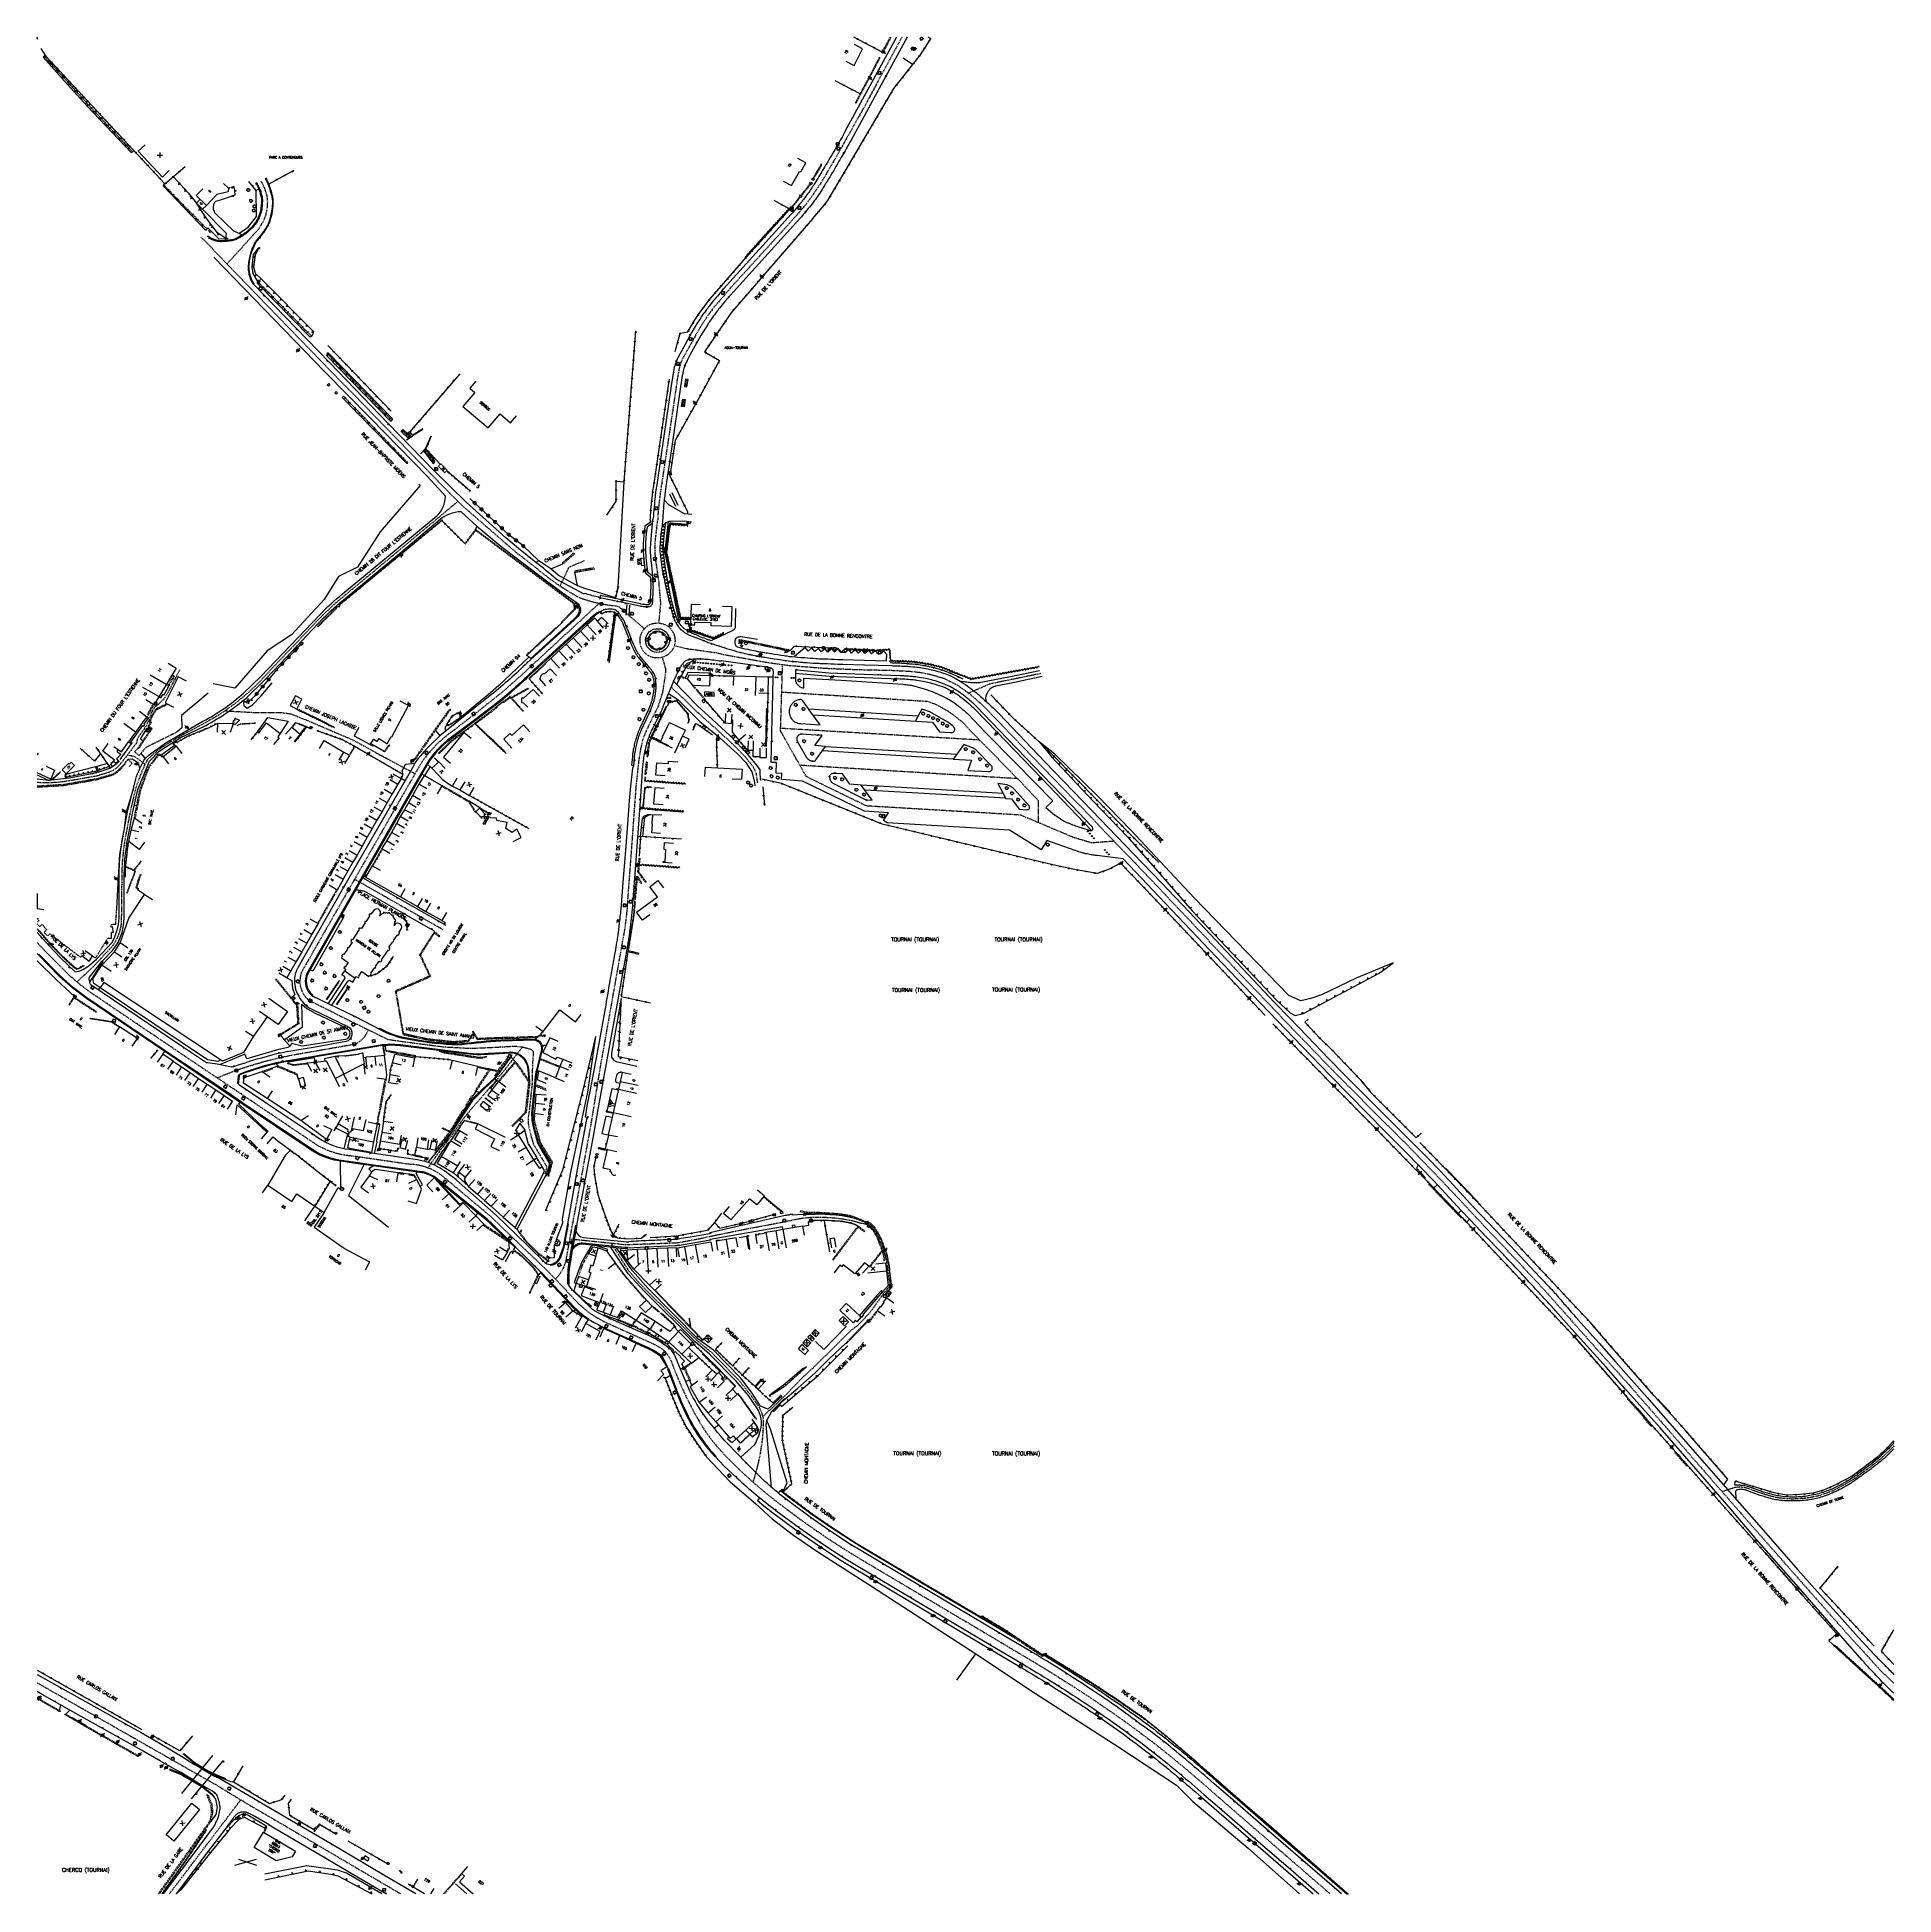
# Model space of a CAD drawing. Header units: millimetres. Extents: x 82000 to 83000, y 142999 to 144000.
import ezdxf
from ezdxf.enums import TextEntityAlignment as Align

# ---------------------------------------------------------------- set-up
doc = ezdxf.new("R2010")
doc.units = ezdxf.units.MM
doc.linetypes.add('DASHED', pattern=[0.75, 0.5, -0.25])
doc.layers.get('0').update_dxf_attribs({"linetype": 'CONTINUOUS'})
for name, color, linetype in [('W0001', 6, 'DASHED'), ('W0008', 7, 'CONTINUOUS'), ('W0100', 7, 'CONTINUOUS'), ('W0112', 1, 'DASHED'), ('W0120', 7, 'CONTINUOUS'), ('W0211', 2, 'CONTINUOUS'), ('W0220', 5, 'DASHED'), ('W0300', 7, 'CONTINUOUS'), ('W0302', 3, 'CONTINUOUS'), ('W0310', 3, 'CONTINUOUS'), ('W0322', 7, 'CONTINUOUS'), ('W0330', 7, 'CONTINUOUS'), ('W0334', 7, 'CONTINUOUS'), ('W0400', 7, 'CONTINUOUS'), ('W0420', 7, 'CONTINUOUS'), ('W0430', 7, 'CONTINUOUS'), ('W0432', 7, 'CONTINUOUS'), ('W0471', 7, 'CONTINUOUS'), ('W0700', 7, 'CONTINUOUS'), ('W0980', 7, 'CONTINUOUS'), ('W0984', 7, 'CONTINUOUS'), ('W0989', 7, 'CONTINUOUS'), ('W0991', 7, 'CONTINUOUS'), ('W1102', 7, 'CONTINUOUS'), ('W1471', 7, 'CONTINUOUS'), ('W1474', 7, 'CONTINUOUS')]:
    doc.layers.add(name, color=color, linetype=linetype)
doc.styles.get("Standard").update_dxf_attribs({"font": 'romans.shx', "width": 0.85})

# ---------------------------------------------------------------- blocks, each defined once
blk = doc.blocks.new('t322o')
at = {"color": 0, "linetype": 'Continuous'}
for radius in [0.25, 0.15]:
    blk.add_circle((0, 0), radius, dxfattribs=at)
blk = doc.blocks.new('t310o')
at = {"color": 0, "linetype": 'Continuous'}
for centre, start, end in [((-0.5, 0.4), 216.8699, 323.1304), ((0.5, -0.4), 36.8699, 143.1303)]:
    blk.add_arc(centre, 0.625, start, end, dxfattribs=at)
blk = doc.blocks.new('t991o')
at = {"color": 0, "linetype": 'Continuous'}
for p, q in [((-1, 1), (1, -1)), ((-1, -1), (1, 1))]:
    blk.add_line(p, q, dxfattribs=at)
blk = doc.blocks.new('t211o')
at = {"color": 0, "linetype": 'Continuous'}
for p, q in [((-0.3, 0.5), (-0.3, 0)), ((0, 1), (0, 0)), ((0.3, 0.5), (0.3, 0))]:
    blk.add_line(p, q, dxfattribs=at)
blk = doc.blocks.new('T420')
for p, q in [((0.7, 0.7), (-0.8, 0.7)), ((-0.8, 0.7), (-0.8, -0.8)), ((0.7, 0.7), (0.7, -0.8)), ((0.7, -0.8), (-0.8, -0.8))]:
    blk.add_line(p, q)
blk.add_ellipse((0, 0), major_axis=(-0.53, 0.53), ratio=1, start_param=3.926991, end_param=10.210176)
blk = doc.blocks.new('T471')
for p, q in [((-0.333334, 0.333334), (-0.333334, -0.333334)), ((-0.333334, 0.333334), (0.333334, 0.333334)), ((-0.333334, 0), (0, 0)), ((0.500001, 0.500001), (1.000002, 1.000002)), ((-0.500001, -0.500001), (-1.000002, -1.000002)), ((-0.333334, -0.333334), (0.333334, -0.333334))]:
    blk.add_line(p, q)
blk.add_ellipse((0, 0), major_axis=(0.471405, 0.471405), ratio=1, start_param=5.4977871438, end_param=11.780972451)
blk = doc.blocks.new('t112o')
at = {"color": 0, "linetype": 'Continuous'}
for p, q in [((-0.5, 0.5), (0.5, 0.5)), ((-0.5, -0.5), (-0.5, 0.5)), ((0.5, 0.5), (0.5, -0.5)), ((0.5, -0.5), (-0.5, -0.5))]:
    blk.add_line(p, q, dxfattribs=at)
blk = doc.blocks.new('T400')
for p, q in [((-0.15, 0.3), (0.15, 0.3)), ((-0.15, -0.25), (-0.15, 0.3)), ((-0.15, 0.15), (0.15, 0.15)), ((-0.15, 0), (0.15, 0)), ((0.15, 0.3), (0.15, -0.25)), ((-0.15, -0.15), (0.15, -0.15)), ((-0.15, -0.25), (-0.15, -0.3)), ((-0.15, -0.3), (0.15, -0.3)), ((0.15, -0.3), (0.15, -0.25))]:
    blk.add_line(p, q)
blk = doc.blocks.new('t330o')
at = {"color": 0, "linetype": 'Continuous'}
for p, q in [((0.25, -0.25), (-0.25, 0.25)), ((-0.25, -0.25), (0.25, 0.25)), ((-0.25, 0.25), (-0.25, -0.25)), ((0.25, 0.25), (-0.25, 0.25)), ((0.25, -0.25), (0.25, 0.25)), ((-0.25, -0.25), (0.25, -0.25)), ((-0.25, -0.25), (-0.25, -0.25))]:
    blk.add_line(p, q, dxfattribs=at)
blk = doc.blocks.new('T300')
for p, q in [((-0.8, 0.5), (-0.9, 0.3)), ((-0.9, 0.3), (-0.9, 0.2)), ((-0.9, 0.2), (-0.7, 0.1)), ((-0.7, 0.6), (-0.8, 0.5)), ((-0.8, -0.1), (-0.7, 0.1)), ((-0.6, 0.7), (-0.7, 0.6)), ((-0.7, 0.1), (-0.7, 0.1)), ((-0.5, 0.7), (-0.6, 0.7)), ((-0.3, 0.6), (-0.5, 0.7)), ((-0.3, 0.6), (-0.2, 0.7)), ((-0.2, 0.6), (-0.3, 0.6)), ((-0.2, 0.7), (-0.1, 0.8)), ((-0.1, 0.8), (0.1, 0.8)), ((0.1, 0.8), (0.2, 0.7)), ((0.2, 0.7), (0.3, 0.6)), ((0.3, 0.6), (0.4, 0.5)), ((0.5, 0.5), (0.3, 0.5)), ((0.4, 0.5), (0.4, 0.5)), ((0.6, 0.4), (0.5, 0.5)), ((0.6, 0.4), (0.7, 0.3)), ((0.7, 0.3), (0.7, 0.2)), ((0.7, 0.2), (0.7, 0.1)), ((0.7, 0.1), (0.7, -0.2)), ((-0.8, -0.2), (-0.8, -0.1)), ((-0.7, -0.3), (-0.8, -0.2)), ((-0.8, -0.2), (-0.8, -0.2)), ((-0.7, -0.4), (-0.7, -0.3)), ((-0.5, -0.5), (-0.7, -0.4)), ((-0.4, -0.5), (-0.5, -0.5)), ((-0.4, -0.5), (-0.3, -0.5)), ((-0.3, -0.5), (-0.3, -0.4)), ((-0.3, -0.6), (-0.3, -0.5)), ((-0.3, -0.5), (-0.3, -0.5)), ((-0.2, -0.7), (-0.3, -0.6)), ((-0.1, -0.8), (-0.2, -0.7)), ((0.1, -0.8), (-0.1, -0.8)), ((0.2, -0.7), (0.1, -0.8)), ((0.3, -0.5), (0.2, -0.5)), ((0.3, -0.6), (0.2, -0.7)), ((0.2, -0.7), (0.2, -0.7)), ((0.5, -0.4), (0.3, -0.5)), ((0.3, -0.5), (0.3, -0.6)), ((0.3, -0.5), (0.3, -0.5)), ((0.6, -0.3), (0.5, -0.4)), ((0.7, -0.2), (0.6, -0.3)), ((0.6, -0.3), (0.6, -0.3))]:
    blk.add_line(p, q)
blk = doc.blocks.new('t220o')
at = {"color": 0, "linetype": 'Continuous'}
for p, q in [((-0.25, 0.25), (0.25, 0.25)), ((-0.25, -0.25), (0.25, -0.25))]:
    blk.add_line(p, q, dxfattribs=at)
blk = doc.blocks.new('T1471')
at = {"color": 0, "linetype": 'Continuous', "flags": 128}
blk.add_lwpolyline([(-0.75, -0.5), (-0.75, 0.5), (0.75, 0.5), (0.75, -0.5), (-0.75, -0.5)], dxfattribs=at)
blk = doc.blocks.new('T1474')
at = {"color": 0, "linetype": 'Continuous', "flags": 128}
for points in [[(-0.8, -0.5), (-0.8, 0.5)], [(-0.8, 0), (0.7, 0)], [(0.7, 0), (0.7, -0.5), (0.7, 0.5)]]:
    blk.add_lwpolyline(points, dxfattribs=at)
blk = doc.blocks.new('T432')
at = {"flags": 128}
for points in [[(0.8, 0.8), (-0.8, 0.8)], [(-0.8, 0.8), (-0.8, 0)], [(0.8, 0.8), (-0.8, 0)], [(-0.8, 0), (0.8, 0)], [(-0.4, 2.1), (0.4, 2.1)], [(-0.4, 2.1), (-0.4, 1.3)], [(-0.4, 1.3), (0.4, 1.3)], [(0, 1.7), (0.4, 1.7)], [(0.4, 1.3), (0.4, 1.7)], [(0.8, 0), (0.8, 0.8)]]:
    blk.add_lwpolyline(points, dxfattribs=at)
blk = doc.blocks.new('T430')
at = {"flags": 128}
for points in [[(0.8, 0.8), (-0.8, 0.8)], [(-0.8, 0.8), (-0.8, 0)], [(0.8, 0.8), (-0.8, 0)], [(-0.8, 0), (0.8, 0)], [(-0.4, 2.1), (0.4, 2.1)], [(-0.4, 2.1), (-0.4, 1.3)], [(-0.4, 1.7), (0, 1.7)], [(-0.4, 1.3), (0.4, 1.3)], [(0.8, 0), (0.8, 0.8)]]:
    blk.add_lwpolyline(points, dxfattribs=at)

msp = doc.modelspace()

# ---------------------------------------------------------------- linework, layer by layer
at = {"layer": 'W0001', "flags": 128}
for points in [[(82465.7, 144000), (82445.6, 143962.7), (82431.2, 143937), (82422.4, 143921.9), (82418.4, 143915.9), (82414.2, 143910.1), (82409.6, 143904.7), (82403.6, 143898), (82373.7, 143865.2), (82367.7, 143858.2), (82364.3, 143854.2), (82361.3, 143850.1), (82358.1, 143845.3), (82355.2, 143840.4), (82351.9, 143834.4), (82348.4, 143828.2), (82346.8, 143825.1), (82345.8, 143821.7), (82344.9, 143816.6), (82342.9, 143802.9), (82335.5, 143753.8), (82334.9, 143748.6), (82334.4, 143743.4), (82334.2, 143739.5)], [(82120.5, 143922.7), (82122.5, 143918.5), (82123.6, 143915), (82124, 143911.2), (82123.8, 143908.2), (82123.2, 143904.7), (82122, 143901.2), (82119, 143896.3), (82102.3, 143877.9)], [(82211.9, 143765), (82187.1, 143790.4), (82121.4, 143858.1), (82089.7, 143890.9), (82088.4, 143892.2)], [(82334.9, 143684.5), (82335.9, 143694.9), (82334.9, 143706.7), (82333.3, 143717.9), (82332.8, 143722.4), (82332.8, 143726.9), (82333.4, 143732.5), (82334.2, 143739.5)], [(82294.6, 143717.9), (82286.3, 143714.4), (82281.6, 143704.4)], [(82308.3, 143694.1), (82312, 143693.7), (82313.4, 143693.2), (82327.1, 143681.3)], [(82343.2, 143672.4), (82348.6, 143670.9), (82365.5, 143668.5)], [(82336.7, 143665.9), (82338.5, 143659.6), (82338.2, 143656.3), (82336.8, 143646.9), (82334.1, 143638.7), (82330.7, 143632.1), (82328.1, 143626.5), (82326.2, 143621.8), (82325.1, 143617.2), (82324, 143610.4), (82322.5, 143596.6), (82319.7, 143557.9), (82318.3, 143539.5), (82317.7, 143530.6), (82317.3, 143526.5), (82316.6, 143520.7), (82303.3, 143445.7), (82298.6, 143416.7), (82293.4, 143387.9), (82288.2, 143360.4)], [(82365.5, 143668.5), (82368.7, 143667.7)], [(82076.9, 143659.3), (82069.6, 143645.5), (82067.9, 143643.1), (82063.2, 143638.9), (82061.3, 143635.8), (82060.7, 143633.6), (82058.6, 143628.8), (82053.9, 143622.2), (82053.6, 143620), (82048.6, 143613.3), (82045.1, 143608.9), (82042.7, 143606.3), (82040.5, 143604.8), (82037.6, 143603.7), (82032, 143602), (82023.3, 143600.5), (82017.1, 143599.4), (82012.2, 143598.7), (82006.2, 143598.3), (82000, 143598.5)], [(82540.5, 143657.2), (82513.1, 143651.6), (82501.8, 143646.7)], [(82203.5, 143603.3), (82185.8, 143612.7), (82170.1, 143621.4), (82158.5, 143626.3), (82146.7, 143631.4), (82136.9, 143635.3), (82131.6, 143636.1), (82118.8, 143636), (82100.9, 143637)], [(82507.7, 143621.4), (82400.4, 143627.7)], [(82048.6, 143613.3), (82050.7, 143613)], [(82050.7, 143613), (82052.5, 143612.6), (82058.1, 143608.4)], [(82528, 143600.6), (82410.9, 143607.8)], [(82218.7, 143519.2), (82171, 143546.4)], [(82003.7, 143508.4), (82000, 143512.4)], [(82261.4, 143456.1), (82252.6, 143444.8), (82247.3, 143438.1), (82241.7, 143431.8), (82239.2, 143428.8), (82236.2, 143425.5), (82229.3, 143417.2), (82224, 143409.6), (82220.8, 143405.3), (82217.5, 143401), (82210.5, 143391)], [(82318, 143349.7), (82344.8, 143350.7), (82357.5, 143353), (82362.3, 143354.1), (82380.9, 143357.9), (82400.5, 143361.6), (82407.5, 143363.1), (82411.3, 143363.8), (82416.1, 143364.4), (82420.3, 143364.5), (82424.7, 143364.4), (82429.1, 143364.1), (82433.5, 143363.6), (82437.5, 143362.9), (82440.2, 143362.3), (82442, 143361.7), (82448.3, 143360.3), (82449.8, 143359), (82450.9, 143357.7), (82452.7, 143354.9), (82453.2, 143353.7), (82454.2, 143351.4), (82455.7, 143347.3), (82456.6, 143344.4), (82457.2, 143341.7), (82457.7, 143339), (82459.1, 143328.5), (82459.1, 143327.2), (82456.4, 143324), (82448, 143312.4), (82442.2, 143306.3), (82438.4, 143303.5), (82426.9, 143292.1), (82417.9, 143283.2), (82411.4, 143277.3), (82401.9, 143267.4)], [(82286.8, 143352.8), (82316.7, 143349.7), (82317.5, 143349.7), (82318, 143349.7)], [(82401.9, 143267.4), (82390.9, 143257.1)], [(82000, 143113.7), (82000.8, 143113.2), (82083, 143066.3)], [(82083, 143066.3), (82086.4, 143064.4)], [(82086.4, 143064.4), (82091.6, 143061.4)], [(82091.6, 143061.4), (82095.8, 143059), (82114.5, 143047.7), (82130.3, 143038.5), (82176, 143011.6), (82195.8, 143000)], [(82071.2, 143000), (82075.5, 143005.6), (82109.7, 143050.6)]]:
    msp.add_lwpolyline(points, dxfattribs=at)
for points in [[(82211.9, 143765), (82221.7, 143754.9), (82230.3, 143746.5), (82257.4, 143723), (82268.9, 143714, 0.049337), (82291.5, 143698.4, 0.05942), (82308.3, 143694.1, 0.05942)], [(82226.7, 143750), (82194, 143722.8), (82170.5, 143703.3, 0.007982), (82159.1, 143693.7), (82153.6, 143688.5), (82121.9, 143655.1, -0.068781), (82096.1, 143633.9), (82089.9, 143630.4), (82076.7, 143623.3, 0.01709), (82065.2, 143616.1), (82059.4, 143610.9, 0.041841), (82053.2, 143595.9, 0.019658), (82048.3, 143573.2, 0.044862), (82045.6, 143550.7), (82045.3, 143523, -0.130253), (82040.6, 143510.5), (82034.3, 143503.7), (82031.3, 143500.5), (82021.5, 143491.1)], [(82302.7, 143695), (82278.8, 143673), (82260.1, 143655.7), (82250.7, 143647.4), (82237.7, 143637), (82223.9, 143626.3, 0.090765), (82206.9, 143609.1), (82201.1, 143599.1), (82143.9, 143499.1, 0.389263), (82146.3, 143481.3), (82169.1, 143469.9), (82188.9, 143460.2), (82195.1, 143459.3), (82218.8, 143456.2), (82233.4, 143455.4), (82243.5, 143455.8), (82256.2, 143456.5, -0.095907), (82265.7, 143454.9, -0.357307), (82267.2, 143453, 0.000344), (82266.8, 143447.1), (82266.7, 143443.9), (82266.7, 143437.5), (82264.9, 143420.6, 0.12107), (82265, 143412), (82267.2, 143403.9), (82271, 143397.5), (82273.7, 143392.9, -0.07632), (82274.4, 143391.5, -0.019997), (82273.5, 143387.7)], [(82255.9, 143353.7), (82244.8, 143364.4), (82219.6, 143385.5, 0.179319), (82200.4, 143392.9), (82170, 143397.3, -0.119416), (82150.5, 143403.4), (82108.5, 143431.7), (82085.7, 143447), (82029.9, 143484.7, -0.031397), (82016.9, 143495.1), (82003.7, 143508.4)], [(82288.2, 143360.4), (82284.7, 143341.1, -0.148364), (82279.1, 143331.1)], [(82255.9, 143353.7), (82276.2, 143334.2), (82286.6, 143323.2), (82291.4, 143318, 0.016263), (82294.2, 143315.6, 0.051834), (82301.5, 143310.3, 0.018295), (82306.4, 143307.7), (82330.4, 143296.9, -0.041132), (82336.6, 143293.5, -0.123645), (82340.1, 143289.5), (82341.5, 143286.9), (82341.5, 143286.9, 0.040018), (82355.3, 143256.7, 0.002658), (82356.1, 143255.3, 0.064523), (82370.7, 143236, 0.038795), (82400.3, 143209.7), (82412.9, 143200.3), (82425.2, 143191.8), (82436.2, 143184.7), (82444.1, 143179.9), (82454.2, 143173.9), (82472.9, 143162.8), (82515.8, 143137.4), (82533, 143127.1, -0.011174), (82563.5, 143108.1, -0.006666), (82575.7, 143099.9, -0.017197), (82604.4, 143078.9, -0.01303), (82631.1, 143056.6), (82640.6, 143048.3), (82658.8, 143032.5), (82677.8, 143016.1), (82696.4, 143000)], [(82385.6, 143221.7, 0.070785), (82391.3, 143252.9, 0.144388), (82388.7, 143262.4), (82383.8, 143269.3), (82377.6, 143277), (82363.1, 143291.7), (82355.3, 143298.1), (82327.8, 143325.3), (82319.3, 143334.6), (82309.1, 143350.5)]]:
    msp.add_lwpolyline(points, format="xyb", dxfattribs=at)
msp.add_lwpolyline([(82331.8, 143665.8), (82330.1, 143666.4), (82328.5, 143667.4), (82327.1, 143668.6), (82326, 143670.1), (82325.2, 143671.8), (82324.8, 143673.6), (82324.7, 143675.5), (82324.9, 143677.3), (82325.6, 143679.1), (82326.5, 143680.7), (82327.7, 143682), (82329.2, 143683.2), (82330.9, 143684), (82332.7, 143684.4), (82334.6, 143684.5), (82336.4, 143684.2), (82338.2, 143683.6), (82339.8, 143682.7), (82341.1, 143681.4), (82342.3, 143679.9), (82343.1, 143678.2), (82343.5, 143676.4), (82343.6, 143674.6), (82343.3, 143672.7), (82342.7, 143671), (82341.8, 143669.4), (82340.5, 143668), (82339, 143666.9), (82337.3, 143666.1), (82335.5, 143665.7), (82333.7, 143665.6)], close=True, dxfattribs=at)
at = {"layer": 'W0001'}
for points in [[(82368.7, 143667.7), (82392.9, 143663.3), (82405.1, 143661.6), (82419.1, 143660.5), (82424.6, 143660.1), (82431.8, 143659.8), (82441.6, 143659.4), (82460, 143659), (82469.9, 143658.5), (82475.3, 143657.9), (82481.2, 143656.8), (82488.6, 143654.6), (82495.8, 143650.9), (82501.8, 143646.7), (82508.7, 143640.7), (82522.2, 143626.8), (82561.6, 143586.1), (82591.4, 143555.2), (82623.8, 143521), (82655.9, 143487), (82697.6, 143443.8), (82720.7, 143420.4), (82738.2, 143403.1), (82758.2, 143382.3), (82778.9, 143360.2), (82798.2, 143339.8), (82811.7, 143325.3), (82820, 143316), (82838.4, 143295.2), (82857.6, 143273.9), (82917.8, 143204.8), (82950.9, 143167.2), (82975.9, 143138.9), (82985.6, 143128.3), (82993.5, 143119.6), (83000, 143113.3)], [(82580.1, 143566.9), (82568, 143566), (82558.3, 143568.9), (82529.7, 143581), (82446.7, 143585.9), (82414.3, 143601.7), (82400.4, 143626.3), (82401.5, 143662.1)], [(82388.1, 143598.2), (82387.4, 143603.2), (82385.8, 143606.8), (82382, 143611.7), (82377.9, 143616), (82372.5, 143621.2), (82364.7, 143628.3), (82354.5, 143637.4), (82348.5, 143643.4), (82343.5, 143648), (82341.6, 143650)], [(82401, 143647.3), (82479.5, 143642.3), (82484.2, 143640.6), (82491.4, 143636.5), (82497.9, 143631.5), (82510, 143619), (82530.7, 143597.9), (82539.1, 143588.9), (82539.2, 143577)], [(83000, 143241.2), (82999.1, 143240.2), (82996.3, 143237.4), (82994, 143235.3), (82991.3, 143233), (82989, 143231.2), (82985.8, 143228.7), (82982.3, 143226.2), (82978.9, 143223.6), (82976.4, 143222.1), (82973, 143220.1), (82970.2, 143218.6), (82967.7, 143217.4), (82964.6, 143216.1), (82962, 143215.2), (82959.2, 143214.3), (82956.4, 143213.7), (82953.6, 143213.2), (82950.6, 143212.9), (82946, 143212.6), (82942.3, 143212.7), (82938.8, 143213.1), (82935.7, 143213.6), (82932.5, 143214.5), (82928.7, 143215.7), (82925, 143217), (82922.1, 143218.1), (82919.7, 143218.8), (82917.3, 143219.1), (82914.3, 143218.8), (82907.6, 143216.6)]]:
    msp.add_lwpolyline(points, dxfattribs=at)
msp.add_lwpolyline([(82178.3, 143465.4, -0.233282), (82170.5, 143457.4), (82142.4, 143452.5, 0.058457), (82097, 143439.4, 0.058457)], format="xyb", dxfattribs=at)
at = {"layer": 'W0008'}
for points in [[(82462.8, 144000), (82452.7, 143981.4), (82435.1, 143949.1, -0.0027), (82433.5, 143946.2, -0.001575), (82430.7, 143941.3, -0.001693), (82428.5, 143937.5, -0.001372), (82425.8, 143932.8, -0.001304), (82424.7, 143931, -0.000565), (82422.3, 143927, -0.003973), (82421.1, 143924.9, -0.001971), (82418.5, 143920.8, -0.0155), (82415, 143915.6, -0.016197), (82411.3, 143910.8, -0.004593), (82408.1, 143906.9, -0.007602), (82406.1, 143904.6), (82402.9, 143901.1), (82369.6, 143864.4, 0.006556), (82369.3, 143864, 0.001108), (82367.1, 143861.4, 0.005451), (82364.3, 143858.1, 0.006088), (82361.9, 143855.1, 0.009568), (82360.1, 143852.7, 0.007511), (82357.9, 143849.6, 0.004763), (82355.9, 143846.5, 0.00628), (82354.5, 143844.2, 0.004352), (82352.3, 143840.6, 0.008522), (82351.3, 143838.7), (82345, 143827.2, 0.020314), (82344.9, 143826.9, 0.004161), (82344.4, 143825.8, 0.014064), (82343.8, 143824.2, 0.019565), (82343.4, 143823, 0.017055), (82343, 143821.4, 0.01097), (82342.6, 143818.8), (82341.5, 143812.2), (82335.9, 143774), (82333.7, 143758.8, 0.000685), (82333.4, 143757.2, 0.000513), (82333.1, 143755.2, 0.007541), (82332.9, 143753.5, 0.002842), (82332.5, 143749, 0.00305), (82332.2, 143745.9, 0.002519), (82331.9, 143742.2, -0.128348), (82331.4, 143739.9, 0.002414)], [(82468.6, 144000), (82456.9, 143978.6), (82438.4, 143944.6, -0.001685), (82437.8, 143943.5, -0.001113), (82436.9, 143941.9, -0.001858), (82436.2, 143940.7, -0.00061), (82434.1, 143937, -0.000963), (82432.7, 143934.7, -0.000391), (82429.4, 143928.9, -0.002438), (82427.9, 143926.3, -0.001187), (82424.7, 143921.1, -0.008851), (82422.1, 143916.8, -0.010848), (82419.7, 143913.4, -0.010124), (82417.4, 143910.2, -0.009005), (82414.6, 143906.8, -0.001351), (82412, 143903.7, -0.005093), (82411.3, 143902.9), (82409, 143900.3), (82371.7, 143859.1, 0.009834), (82370.4, 143857.6, 0.004173), (82367.6, 143854.1, 0.006024), (82365.5, 143851.5, 0.008156), (82364, 143849.4, 0.007197), (82362.3, 143847, 0.010746), (82361.2, 143845.3), (82357.5, 143839.3), (82355.1, 143835.2), (82351.7, 143829), (82350.1, 143825.9, 0.006376), (82349.6, 143824.8, 0.006494), (82349, 143823.6, 0.030782), (82348.6, 143822.5, 0.019685), (82348.1, 143820.7, 0.005956), (82347.7, 143818.7, 0.011446), (82347.5, 143817.7), (82340.8, 143772.1), (82338.7, 143758.2, 0.004952), (82338.3, 143755.7, 0.003235), (82337.9, 143751.9, 0.004621), (82337.5, 143748.6, 0.004091), (82337.2, 143744.9, 0.002253), (82337, 143741.8, 0.001806), (82336.7, 143737.9, 0.002158), (82336.6, 143736.2, 0.002158)], [(82006.4, 143510.6), (82012.5, 143504.1), (82020.4, 143496.5, 0.141778), (82028.2, 143500.2), (82032.2, 143503.6), (82040.3, 143512.2, 0.116626), (82044.1, 143525.6), (82044.2, 143544.1, -0.059521), (82047, 143573.7), (82048.7, 143582.7), (82053.1, 143600.3, -0.065778), (82058.3, 143611.7, -0.054627), (82076.3, 143624), (82089.3, 143631.6, 0.061773), (82111.1, 143646.6), (82120.5, 143655.6), (82128.6, 143664.1), (82152.2, 143688.9, -0.030774), (82164.4, 143700.1), (82193.4, 143724), (82215.3, 143742.1, 0.202129), (82219.9, 143752.8), (82210.2, 143763.4)], [(82294.6, 143700, -0.000197), (82294.6, 143700), (82279.6, 143708, 0.022075), (82268.6, 143717), (82259.2, 143724.5), (82252.4, 143730.4), (82231.1, 143749.6), (82213.6, 143766.6)], [(82290.3, 143695.6, -0.484464), (82291.3, 143688), (82289.4, 143686.2), (82264, 143663, -0.016846), (82244.8, 143645.9), (82233.4, 143636.9), (82216.8, 143623.6, 0.043121), (82203.6, 143609.4), (82202.2, 143606.4), (82165.2, 143542.4), (82140.6, 143499.1, 0.277029), (82140.9, 143483.4, 0.163366), (82148, 143476.4), (82167.4, 143467.2, -0.675699), (82166.2, 143459), (82147.7, 143455.7, 0.011452), (82129.9, 143452.6, 0.018934), (82105.8, 143445.5, -0.072677), (82104.6, 143445.3), (82096.9, 143446.8), (82091.7, 143447.5, -0.155585), (82090.7, 143447.9), (82078.8, 143455.9), (82029, 143489.5, -0.066091), (82028.5, 143490.1), (82028, 143492.7, -0.190988), (82028.2, 143493.7), (82035, 143502.4), (82040.4, 143507.9), (82042.6, 143510.7, 0.137479), (82046.8, 143525.4), (82046.9, 143544.1, -0.057205), (82049.7, 143573), (82051.4, 143582.1), (82054.2, 143594.7), (82060.5, 143610.1), (82065.7, 143615.5), (82077.1, 143622.6), (82090.8, 143629.3, 0.05724), (82112.9, 143644.4), (82122.9, 143654.1), (82131, 143662.6), (82154, 143687, -0.029784), (82165.9, 143697.6), (82195.1, 143721.9), (82217, 143740.3, -0.158202), (82228.2, 143744.6), (82236.8, 143736.6), (82249.8, 143725.9), (82269.3, 143711), (82282.8, 143700.9), (82290.3, 143695.6)], [(82337, 143712.6, 0.001653), (82337, 143712.2, 0.009362), (82337.9, 143707.3, 0.009209), (82338.9, 143702.3, 0.001809), (82340.1, 143697.2, 0.004089), (82340.7, 143694.9, 0.003272), (82341.4, 143692.3, 0.003394), (82342.1, 143689.8, 0.009376), (82342.4, 143688.8, 0.005437), (82343, 143687, 0.03126), (82343.7, 143685.3, 0.027336), (82344.7, 143683.5, 0.02784), (82345.5, 143682.4, 0.022852), (82346.5, 143681.3, 0.029498), (82348.1, 143679.8, 0.043059), (82349.4, 143678.9, 0.011184), (82350.7, 143678.2, 0.022233), (82351.4, 143677.9), (82359.5, 143674.8, 0.00849), (82360.1, 143674.5, 0.002023), (82362.9, 143673.6, 0.000999), (82363.1, 143673.5, 0.000069), (82366.6, 143672.3, 0.003774), (82367.3, 143672.1, 0.009435), (82378.1, 143668.8)], [(82303.9, 143690.9, 0.090891), (82300, 143688.7), (82298, 143687), (82267.4, 143659, -0.020335), (82248, 143641.6), (82236.5, 143632.9), (82221, 143621.3, 0.099009), (82208.8, 143606.9), (82206.7, 143603.3), (82193.9, 143580.9), (82168.5, 143536.3), (82145.3, 143495.7, 0.274678), (82146.6, 143485.1, 0.067677), (82148.2, 143483.7), (82171.2, 143472.5), (82184.7, 143465.5, 0.08504), (82199.1, 143460.5, 0.034413), (82223.4, 143457.5, 0.026424), (82228.7, 143457.4, -0.01801), (82249.7, 143459.4), (82267.8, 143459.9, -0.418997), (82271.6, 143454.8), (82268.9, 143443.7, 0.037093), (82268.5, 143441.7), (82266.3, 143420.5), (82266.4, 143416.8), (82266.9, 143413.8), (82268.9, 143406.5), (82269.5, 143404.5), (82270.2, 143403.1), (82275.5, 143394.2, -0.12716), (82275.7, 143392.4), (82274.3, 143387.6)], [(82388, 143675.5), (82379, 143677, 0.08857), (82378.5, 143677, 0.034375), (82377.5, 143676.8, 0.103414), (82376.6, 143676.3, 0.084408), (82375.9, 143675.4, 0.127545), (82375.7, 143674.3, 0.093115), (82375.9, 143672.9, 0.08086), (82376.3, 143672.2, 0.067941), (82377, 143671.7, 0.00691), (82382.7, 143670.3, 0.003881), (82387, 143669.4, 0.008046), (82389.1, 143669, 0.001808), (82391.7, 143668.6, 0.001349), (82395.2, 143668.1, 0.000255), (82395.5, 143668, 0.000015), (82402.3, 143666.9, 0.00158), (82403.7, 143666.7), (82405.1, 143666.5), (82405.1, 143666.5, -0.011982), (82411.3, 143665.9, 0.008278), (82413.4, 143665.8, 0.000196), (82419.4, 143665.4, 0.00536), (82419.5, 143665.3, 0.000697), (82422.7, 143665.2, 0.000707), (82425.8, 143665.1, 0.000382), (82432.9, 143664.8, 0.002518), (82433.9, 143664.8), (82445.6, 143664.4), (82457.5, 143664.1), (82457.6, 143667.5), (82456.1, 143669.3), (82454.1, 143667.7), (82452.9, 143667.7), (82451.3, 143669.5), (82449.3, 143667.9), (82448, 143669.5), (82447.6, 143669.5), (82445.8, 143668), (82444.2, 143669.9), (82442.2, 143668.2), (82440.7, 143670.1), (82438.6, 143668.3), (82437.1, 143670.2), (82435.1, 143668.4), (82432.9, 143668.6), (82431.4, 143670.5), (82429.4, 143668.7), (82427.8, 143670.6), (82425.8, 143668.8), (82424.4, 143670.6), (82422.3, 143669), (82420.8, 143670.9), (82418.8, 143669.1), (82417.2, 143671), (82415.2, 143669.3), (82413.6, 143671.2), (82408, 143666.4)], [(83000, 143108.1, -0.00505), (82996.8, 143111.1, -0.00716), (82994, 143113.9, -0.004584), (82991.2, 143116.8, -0.004165), (82988.3, 143120, -0.000862), (82984.3, 143124.3, -0.002552), (82983, 143125.8), (82970.1, 143140.6), (82948.7, 143165.2), (82926.1, 143190.9), (82911.1, 143208.5), (82892.3, 143230.2), (82874.1, 143251), (82855.2, 143272.2), (82845, 143283.6), (82829.7, 143300.7), (82817.8, 143314, 0.00198), (82815.3, 143316.8, 0.001367), (82811.6, 143320.8, 0.000391), (82809.2, 143323.5, -0.000224), (82805, 143328, -0.000651), (82801.9, 143331.4, 0.000992), (82799.9, 143333.6, 0.00931), (82797.9, 143335.7, -0.005066), (82794.2, 143339.5, -0.0039), (82790.4, 143343.6, 0.007339), (82788.3, 143345.8), (82780.8, 143353.5), (82771.4, 143363.4), (82767, 143368), (82752.2, 143384), (82752.2, 143384), (82737, 143399.6), (82726.4, 143410.3), (82696.7, 143440.6), (82681.3, 143456.4), (82650.2, 143488.8), (82635.1, 143504.7), (82604.4, 143536.9), (82591.5, 143550.5), (82584.9, 143557.4), (82570.7, 143559.2, -0.008952), (82570, 143559.3, -0.002817), (82567.7, 143559.6, -0.005275), (82566.3, 143559.9, -0.005049), (82564.8, 143560.2, -0.011691), (82563, 143560.7, -0.017913), (82561.8, 143561, -0.000569), (82560.4, 143561.5, -0.000536), (82559, 143562), (82543.8, 143567.3), (82540.7, 143562.2), (82523.7, 143572.8), (82457.8, 143576.8), (82455.8, 143578), (82458.6, 143582.3), (82445.7, 143583.1), (82412.2, 143599.3), (82401, 143600.2), (82401.1, 143603.4), (82398.1, 143603.6), (82398.3, 143609.3), (82395.4, 143609.4), (82395.9, 143633), (82396.3, 143646.1), (82396.5, 143655.2, 0.002899), (82396.5, 143656.4, 0.002146), (82396.6, 143658.1, 0.044396), (82396.5, 143658.7, 0.051202), (82396.4, 143659.2, 0.118762), (82396.1, 143659.6, 0.06388), (82395.3, 143660.1, 0.022377), (82394.5, 143660.4, 0.060727), (82394.2, 143660.5), (82368.4, 143664)], [(82378.1, 143668.8, 0.001299), (82379.3, 143668.5, 0.002833), (82382.2, 143667.8, 0.003881), (82386.5, 143666.9, 0.008046), (82388.7, 143666.5, 0.001808), (82391.3, 143666.1, 0.001349), (82394.8, 143665.6, 0.000255), (82395.2, 143665.5, 0.000015), (82401.9, 143664.5, 0.001582), (82403.4, 143664.2), (82406.9, 143663.7), (82406.9, 143663.9, 0.004283), (82411.1, 143663.4, 0.008278), (82413.2, 143663.2, 0.000196), (82419.2, 143662.8, 0.00536), (82419.4, 143662.8, 0.000697), (82422.6, 143662.7, 0.000707), (82425.7, 143662.6, 0.000382), (82432.8, 143662.3, 0.002518), (82433.9, 143662.2), (82445.6, 143661.9), (82460.3, 143661.5, -0.003614), (82462.4, 143661.4, -0.001679), (82466.9, 143661.2, -0.009446), (82469.4, 143661.1, -0.005465), (82473.8, 143660.7, -0.013829), (82476.6, 143660.3, -0.009395), (82480.8, 143659.5, -0.017885), (82484.1, 143658.7, -0.014682), (82488.1, 143657.5, -0.02007), (82491.5, 143656.1, -0.022438), (82494.4, 143654.7, -0.018173), (82498, 143652.6, -0.016014), (82501.9, 143649.9, -0.00593), (82505.7, 143647, -0.012609), (82507.4, 143645.6, -0.006596), (82510.5, 143642.8, -0.008012), (82513, 143640.5, -0.002442), (82516.7, 143636.9, -0.006261), (82518.1, 143635.5), (82542.8, 143609.7), (82568, 143583.5), (82590.3, 143560.4), (82605.6, 143544.5), (82620.4, 143528.9), (82666.5, 143480.1), (82674.6, 143471.8), (82684.1, 143461.9), (82695.8, 143449.7), (82704.3, 143441), (82718, 143427.3), (82733.5, 143411.9), (82748.5, 143396.8), (82755.7, 143389.4), (82762.6, 143381.8), (82773.6, 143369.9), (82793.3, 143349.2), (82809.6, 143331.9, -0.001104), (82815, 143326.2, -0.00387), (82816.5, 143324.6, -0.007439), (82818.9, 143321.9, 0.003742), (82823.5, 143316.5, 0.000078), (82829.1, 143310.2, 0.000626), (82829.7, 143309.5), (82841.3, 143296.5), (82850.3, 143286.3), (82867.2, 143267.3), (82884.2, 143247.8), (82894.1, 143236.5), (82906.7, 143222), (82932.3, 143192.8), (82948.3, 143174.5), (82962, 143159.2), (82970.7, 143149.5), (82980.8, 143138.2), (82987.2, 143131.2, 0.001239), (82991.9, 143126.4, 0.002054), (82994.8, 143123.5, 0.000033), (82999.9, 143118.3, 0.001672), (83000, 143118.2, 0.000025), (83000, 143118.2)], [(82417.8, 143635), (82482.3, 143631.1), (82486.1, 143625.8), (82492.2, 143625.4, 0.080134), (82492.6, 143625.4, 0.041619), (82493.3, 143625.7, 0.093109), (82493.7, 143626, 0.06934), (82494.1, 143626.5, 0.142649), (82494.2, 143627.3, 0.148735), (82493.9, 143628.1, 0.027243), (82493.3, 143628.8, 0.039471), (82492.9, 143629.3), (82490.5, 143631.1), (82480.8, 143636.6), (82479.8, 143637), (82476.5, 143638), (82473, 143631.7)], [(82214.1, 143517.9), (82213.8, 143518.7), (82212.1, 143519.6), (82197.4, 143528), (82177.2, 143539.5, 0.11445), (82171.5, 143540.6)], [(82254.2, 143351.9), (82245.3, 143360.6, 0.043433), (82242.3, 143363.3), (82213.8, 143386.3, 0.050356), (82209.6, 143388.4, 0.014875), (82208.7, 143388.6), (82181.2, 143392.5), (82171.6, 143393.8), (82162.5, 143395.2, -0.113356), (82146.6, 143401.9), (82111.8, 143425.2), (82103.6, 143430.8), (82069, 143454.1), (82026.7, 143482.6), (82019.6, 143488), (82012.4, 143494.4), (82001.1, 143506)], [(82257.6, 143355.4), (82247.2, 143365.5), (82225.9, 143384.4, 0.039729), (82217, 143390.8, 0.099713), (82204.8, 143395.3), (82179, 143399.1), (82168.1, 143400.8, -0.113399), (82151.7, 143406.8), (82147.6, 143409.6), (82123.3, 143425.9), (82108.9, 143435.6, -0.223943), (82108.4, 143436.3), (82108, 143436.4), (82108.5, 143440.5, -0.231889), (82109.3, 143441.6, -0.041326), (82131.7, 143448.3), (82168.3, 143454.3), (82185.9, 143457.4, -0.053897), (82196.9, 143457.2), (82232.8, 143452.8), (82236.9, 143452.5), (82238.9, 143452.5), (82242.9, 143452.7), (82254.9, 143453.4, -0.283509), (82263.4, 143448.2, -0.066269), (82264.4, 143445.5), (82265.2, 143437.6)], [(82257.6, 143355.4), (82272.9, 143340.5, 0.208568), (82276.4, 143339), (82276.4, 143339), (82276.4, 143338.5, 0.271536), (82282, 143342.9), (82283.9, 143348.3), (82286.2, 143360.8)], [(82702.5, 143000), (82681.7, 143018), (82663.4, 143033.8), (82645.3, 143049.5), (82633.9, 143059.3, 0.012202), (82606.5, 143082.3, 0.006587), (82579.4, 143102.2, 0.017951), (82535.2, 143130.5), (82517.8, 143140.8), (82475.2, 143166), (82455.4, 143177.9), (82443.6, 143184.9), (82438.1, 143188.2), (82426.4, 143195.9), (82416.4, 143202.8), (82402.9, 143212.9, -0.041537), (82381.9, 143232.2), (82371.9, 143242.5, -0.037034), (82358.6, 143258.7, -0.050491), (82350.8, 143272.6), (82346.5, 143282.6), (82343.6, 143289.5, 0.14021), (82340.7, 143293.7), (82336.9, 143296.4, 0.039902), (82330.5, 143300.1), (82319.4, 143305), (82308.9, 143309.6), (82303.6, 143312.2, -0.055912), (82299.2, 143314.8), (82292.6, 143321), (82288.9, 143324.6), (82287.4, 143326.2, -0.154106), (82286.3, 143328.4), (82285.8, 143328.4, -0.049855), (82286.7, 143340.7), (82287.7, 143346.7), (82290.2, 143360.1)], [(82254.2, 143351.9), (82257.7, 143348.5), (82257.6, 143348.3), (82263.5, 143342.6), (82269.2, 143337), (82269.9, 143336.2), (82271.3, 143334.8), (82271.4, 143334.9), (82284.4, 143321.1), (82289.3, 143315.9, 0.043286), (82297.3, 143309.5), (82297.2, 143309.4, 0.028949), (82305.1, 143305), (82329.1, 143294.2, -0.040961), (82334.9, 143291, -0.12315), (82337.4, 143288.1), (82338.7, 143285.7), (82339.8, 143282.8), (82340.1, 143282.9), (82345.3, 143269.1, 0.028173), (82352.6, 143253.4, 0.055596), (82365.4, 143235.8), (82365.1, 143235.5), (82370.1, 143230.4), (82376.8, 143224.1, 0.027267), (82397.9, 143206.5), (82410.6, 143197.1), (82423, 143188.5), (82434, 143181.3), (82442.1, 143176.4), (82452.1, 143170.5), (82470.8, 143159.4), (82513.7, 143133.9), (82531, 143123.6, -0.011176), (82561.3, 143104.8, -0.020602), (82601.9, 143075.7, -0.013035), (82628.4, 143053.5), (82638, 143045.3), (82656.2, 143029.5), (82675.2, 143013.1), (82690.3, 143000)], [(82288.4, 143347.8, -0.287935), (82293.8, 143350.6), (82316.6, 143348.2), (82317.5, 143348.2), (82318.1, 143348.2)], [(82290.2, 143357.2, 0.336406), (82294.3, 143353.5), (82316.2, 143351.3), (82317.5, 143351.2), (82318.6, 143351.2)], [(82379, 143235.2), (82386.6, 143242, 0.045506), (82389.6, 143249.7, 0.216493), (82387.7, 143261.7), (82382.9, 143268.6), (82376.5, 143276.2), (82362.1, 143290.6), (82354.5, 143297.3), (82326.9, 143324.5), (82318.3, 143333.9), (82308.9, 143348.4)], [(83000, 143242.8, -0.00059), (82997.1, 143239.7, -0.012059), (82995.2, 143237.9, -0.006568), (82991.7, 143234.7, -0.016122), (82986.4, 143230.4, -0.005538), (82983.7, 143228.4, -0.000483), (82978.6, 143224.6, -0.003957), (82978, 143224.2, -0.023312), (82975.5, 143222.6, -0.012995), (82970.9, 143220, -0.01746), (82966.6, 143218, -0.019218), (82962.6, 143216.5, -0.014573), (82959.5, 143215.5, -0.014935), (82956.4, 143214.8, -0.017016), (82953, 143214.2, -0.016149), (82949.5, 143213.8, -0.019648), (82945.9, 143213.6, -0.019092), (82942.2, 143213.8, -0.018216), (82938, 143214.3, -0.026788), (82935.1, 143214.9, -0.007949), (82931.2, 143216, -0.011666), (82928.6, 143216.8), (82921.9, 143219.2, 0.022688), (82920.5, 143219.6, 0.024532), (82919.1, 143219.9, 0.01686), (82918.8, 143219.9, 0.002515), (82916.9, 143220.1, 0.017935), (82915.9, 143220.1, 0.011043), (82914.3, 143220.1), (82914.6, 143222.3)], [(83000, 143239.7, -0.000189), (82998.7, 143238.3, -0.018476), (82996.7, 143236.3, -0.010041), (82992.8, 143232.8, 0.000621), (82987.6, 143228.8, -0.005839), (82985.1, 143227, -0.000472), (82979.6, 143223, -0.003701), (82978.9, 143222.5, -0.018547), (82976.4, 143220.8, -0.010647), (82971.8, 143218.2, -0.018883), (82967.8, 143216.3, -0.018036), (82963.5, 143214.5, -0.017622), (82959.8, 143213.3, -0.021433), (82956.8, 143212.6, -0.016855), (82953.7, 143212.1, -0.013181), (82949.6, 143211.7, -0.013401), (82945.7, 143211.6, -0.015222), (82942.3, 143211.6, -0.023369), (82938, 143212, -0.030367), (82934.7, 143212.6, -0.009051), (82930.9, 143213.7, -0.012678), (82928.1, 143214.6), (82920.8, 143217.3, 0.033546), (82920.2, 143217.4, 0.013407), (82918.9, 143217.7, 0.024827), (82918.3, 143217.7, 0.010028), (82917, 143217.8, 0.053333), (82916.5, 143217.8, 0.028194), (82915.5, 143217.5), (82914.8, 143216.8), (82914.9, 143212.7)], [(82204, 143000), (82186.8, 143010.1), (82159.8, 143026), (82137, 143039.3), (82122.6, 143047.7), (82097.9, 143062.3), (82097.2, 143062.6, 0.004982), (82096.8, 143062.7, 0.00622), (82095.6, 143063.2, -0.031623), (82095.4, 143063.3, -0.021334), (82095, 143063.6, 0.01118), (82094.3, 143064), (82093.9, 143064.2)]]:
    msp.add_lwpolyline(points, format="xyb", dxfattribs=at)
at = {"layer": 'W0008', "flags": 128}
for points in [[(82481.2, 143999.3), (82479.9, 144000)], [(82471.5, 143985.3), (82466.5, 143988.7)], [(82101.4, 143890.4), (82101.9, 143894.3), (82089, 143907.3)], [(82210.2, 143763.4), (82179.3, 143794.9), (82154.7, 143820), (82095.2, 143881.5)], [(82198.9, 143783.2), (82202.3, 143785.3), (82202.1, 143785.5), (82207.7, 143788.9)], [(82212.1, 143785.1), (82209.1, 143778.4), (82206.5, 143775.5)], [(82312.9, 143703.7), (82316.1, 143760.5)], [(82351.9, 143686.4), (82345.7, 143686.2), (82338.3, 143722.4), (82338.3, 143723.3), (82340, 143739.2)], [(82351.4, 143679.6), (82351.7, 143683.5)], [(82065.5, 143644.8), (82066.7, 143644.1), (82067.8, 143646.1), (82068.4, 143645.7), (82071, 143650.4)], [(82344.5, 143651.3), (82346.7, 143655.8), (82350.1, 143654.3)], [(82396.5, 143655.2), (82393.8, 143655.2)], [(82050.8, 143619.4), (82051.1, 143619.7), (82050.5, 143620.2), (82057, 143629.2), (82057.4, 143628.9), (82058, 143629.8), (82057.7, 143630), (82060, 143633.4), (82059.1, 143633.9)], [(82329.6, 143623.2), (82330.5, 143622.8), (82338.9, 143639.9)], [(82474.4, 143634.3), (82415.6, 143638.1)], [(82057, 143621), (82055.6, 143621.9), (82058.7, 143626.9), (82060.2, 143625.8)], [(82493.3, 143611.2), (82423, 143615.6)], [(82424.7, 143618), (82495.3, 143613.9)], [(82040.8, 143607.1), (82039.5, 143608.6)], [(82520.4, 143592.6), (82443.9, 143597.2)], [(82521.8, 143590.1), (82445.9, 143594.4)], [(82323.5, 143569.5), (82325, 143569.4)], [(82322.5, 143555), (82323.9, 143554.8)], [(82006.4, 143510.6), (82000, 143517.8)], [(82000.8, 143505.7), (82000, 143506.5)], [(82307, 143421.5), (82309.7, 143433.7), (82313, 143433)], [(82307.6, 143423.8), (82310, 143424.5), (82311, 143424.3)], [(82311.3, 143425.3), (82310.3, 143425.5), (82308.5, 143428.1)], [(82309.6, 143418.1), (82306.3, 143418.8), (82304.2, 143409.5), (82307.6, 143408.8)], [(82743.9, 143392.6), (82743.4, 143391.9), (82742.9, 143390.8), (82747.7, 143385.7), (82747.3, 143385.3), (82749.9, 143382.6)], [(82752.2, 143380.2), (82754, 143381.9)], [(82407.1, 143358.7), (82406.8, 143360.2), (82408, 143360.4), (82408.3, 143358.9)], [(82767, 143368), (82765.4, 143366.4)], [(82767.5, 143364.2), (82769.9, 143361.6), (82771.4, 143363.4)], [(82365.9, 143351.6), (82365.9, 143352), (82367.1, 143352.2), (82367.2, 143351.8)], [(82443.8, 143310.8), (82444.3, 143310.8), (82445, 143311.6), (82445, 143312.2), (82452.9, 143321.3), (82452.9, 143321.3)], [(82435.9, 143305.7), (82423.7, 143293.2), (82419.2, 143297.4)], [(82908.4, 143220.3), (82910.6, 143223.4)], [(82000, 143118.1), (82050.5, 143089.9), (82056, 143086.8), (82066.2, 143080.9), (82078.6, 143073.6), (82082, 143071.3), (82085.4, 143069.2)], [(82080.7, 143063.4), (82077.6, 143065.3), (82074.7, 143066.7), (82066.5, 143071.5), (82056.2, 143077.4), (82017.6, 143099), (82002.7, 143107.4), (82000, 143108.9)], [(82012, 143098.6), (82012.8, 143101.7)], [(82017.6, 143099), (82015.4, 143096.7)], [(82084, 143061.4), (82080.7, 143063.4)], [(82084, 143061.4), (82089.1, 143058.4)], [(82088.8, 143067.2), (82093.9, 143064.2)], [(82225.3, 143005.4), (82231.5, 143000)]]:
    msp.add_lwpolyline(points, dxfattribs=at)
for points in [[(82117.7, 143921.4, -0.031586), (82119.2, 143918.7, -0.043813), (82119.9, 143916.6, -0.005973), (82120.5, 143914.3, -0.023108), (82120.7, 143913.7, -0.036907), (82120.8, 143912.3, -0.018766), (82120.7, 143909.4, -0.036457), (82120.3, 143906.6, -0.034678), (82119.4, 143903.8, -0.054708), (82117.7, 143900.4, -0.053736), (82115.2, 143897.3, -0.010442), (82114.2, 143896.4, -0.009443), (82113, 143895.3, -0.034828), (82110.4, 143893.5, -0.027992), (82107, 143891.5, -0.073523), (82104.7, 143890.8, -0.032535), (82099.3, 143890.3, -0.075003), (82096.5, 143890.7, -0.050777), (82092.6, 143892.2), (82091.9, 143892.9), (82091.5, 143892.5)], [(82118.1, 143921.6, -0.031586), (82119.6, 143918.9, -0.043813), (82120.4, 143916.8, -0.005973), (82121, 143914.5, -0.023108), (82121.2, 143913.8, -0.036907), (82121.3, 143912.3, -0.018766), (82121.2, 143909.4, -0.036457), (82120.8, 143906.5, -0.034678), (82119.9, 143903.7, -0.054708), (82118.1, 143900.1, -0.053736), (82115.6, 143897, -0.010442), (82114.5, 143896, -0.009443), (82113.3, 143894.9, -0.034828), (82110.7, 143893, -0.027992), (82107.2, 143891.1, -0.073523), (82104.8, 143890.3, -0.032535), (82099.3, 143889.8, -0.075003), (82096.3, 143890.2, -0.022932), (82092.3, 143891.7, -0.050458)], [(82122.9, 143923.8), (82124, 143921.6, -0.032215), (82124.9, 143919.2, -0.018748), (82126.2, 143914.9, -0.067008), (82126.7, 143910.6, -0.051585), (82126, 143905, -0.028977), (82124.7, 143900.2, -0.053344), (82123.5, 143897.8, -0.009951), (82121.8, 143895.1, -0.025672), (82121.1, 143894.1), (82118.3, 143890.8, 0.052176), (82117.3, 143889.4, 0.022502), (82115.7, 143885.9, 0.031561), (82114.7, 143882.9, 0.028505), (82114, 143879.6, 0.032801), (82113.7, 143876.2, 0.045372), (82113.8, 143873.6, 0.024257), (82114.1, 143872.3, 0.013305), (82114.8, 143870.1, 0.039977), (82115.2, 143869), (82116.1, 143867.4), (82116.5, 143866.9)], [(82213.6, 143766.6), (82189.1, 143791.9), (82157.4, 143824.7), (82127.4, 143855.7), (82116.5, 143866.9), (82116.8, 143867.3), (82116.5, 143867.6), (82115.6, 143869.2, -0.039617), (82115.2, 143870.2, -0.013305), (82114.5, 143872.5, -0.024257), (82114.3, 143873.7, -0.045372), (82114.1, 143876.1, -0.032801), (82114.4, 143879.5, -0.028505), (82115.1, 143882.8, -0.031561), (82116.1, 143885.7, -0.022502), (82117.7, 143889.2, -0.052176), (82118.6, 143890.5), (82121.4, 143893.9, 0.025672), (82122.2, 143894.9, 0.009951), (82123.9, 143897.6, 0.053344), (82125.1, 143900, 0.028977), (82126.5, 143904.9, 0.051585), (82127.2, 143910.6, 0.067008), (82126.6, 143915.1, 0.018748), (82125.4, 143919.4, 0.032215), (82124.4, 143921.8), (82123.3, 143924)], [(82096.2, 143911.6, 0.0729), (82095.3, 143910.4, 0.102083), (82094.9, 143909.5, 0.044969), (82094.8, 143907.8, 0.079251), (82095, 143906.9, 0.036235), (82095.6, 143905.6, 0.076538), (82096, 143905), (82105.8, 143895.6), (82110.6, 143893.5)], [(82352.7, 143742.9), (82348.7, 143743.3), (82340.8, 143747.8, -0.029734), (82340.2, 143748.2, -0.026657), (82339.5, 143748.8, -0.040743), (82339.2, 143749.1, -0.012696), (82338.3, 143750.2, -0.029724), (82338.1, 143750.5, -0.016253), (82337.8, 143751.2)], [(82331.4, 143739.9), (82331.2, 143738), (82328.5, 143736), (82328.1, 143732.6, 0.006443), (82328, 143731.6, 0.002301), (82327.7, 143728.7, 0.008854), (82327.6, 143726.1, 0.016962), (82327.6, 143724.8, 0.008841), (82327.6, 143723.6, 0.003908), (82327.8, 143721, 0.001935), (82327.8, 143720.5, 0.00025), (82328.2, 143716.6, 0.010857), (82328.3, 143715), (82328.8, 143712.1), (82331.4, 143709.8, -0.005612), (82331.6, 143708.1, -0.010671), (82331.6, 143707.2, -0.000484), (82331.7, 143704.9, -0.0076), (82331.7, 143704.7, -0.003898), (82331.7, 143703.3, -0.006542), (82331.7, 143702.5), (82331.4, 143695.8, -0.028048), (82331.3, 143695.4, -0.017235), (82331.2, 143694.6, -0.090575), (82330.9, 143694.1, -0.08671), (82330.5, 143693.6, -0.065055), (82330, 143693.3, -0.059151), (82329.3, 143693.1, -0.019714), (82328.4, 143693.1, -0.034874), (82327.9, 143693.1, -0.008181), (82327, 143693.1, -0.013846), (82326.4, 143693.2, -0.002794), (82325.1, 143693.4, -0.007275), (82324.6, 143693.5), (82316.2, 143695.3), (82309.1, 143696.8), (82303, 143698.1), (82302.5, 143698.2), (82302.5, 143698.4)], [(82330.2, 143740), (82330.1, 143738.6), (82327.3, 143736.6), (82326.9, 143732.8, 0.006443), (82326.8, 143731.7, 0.002301), (82326.5, 143728.7, 0.008854), (82326.4, 143726.2, 0.016962), (82326.4, 143724.8, 0.008841), (82326.4, 143723.5, 0.003908), (82326.6, 143720.9, 0.001935), (82326.6, 143720.4, 0.00025), (82327, 143716.5, 0.010904), (82327.1, 143714.9), (82327.6, 143711.5), (82330.3, 143709.2, -0.003974), (82330.4, 143708, -0.010671), (82330.4, 143707.2, -0.000484), (82330.5, 143704.8, -0.0076), (82330.5, 143704.7, -0.003898), (82330.5, 143703.3, -0.006542), (82330.4, 143702.5), (82330.1, 143695.9, -0.028048), (82330.1, 143695.5, -0.017235), (82330, 143694.9, -0.090575), (82329.9, 143694.7, -0.08671), (82329.8, 143694.6, -0.065055), (82329.5, 143694.4, -0.059151), (82329.2, 143694.3, -0.019714), (82328.4, 143694.3, -0.034874), (82328, 143694.3, -0.008181), (82327.1, 143694.4, -0.013846), (82326.6, 143694.4, -0.002794), (82325.4, 143694.6, -0.007275), (82324.9, 143694.7), (82316.4, 143696.5), (82307.9, 143698.3), (82303.2, 143699.3), (82303, 143698.1)], [(82331.2, 143738), (82330.3, 143727.5, 0.008669), (82330.3, 143726.2, 0.007036), (82330.2, 143724.6, 0.014372), (82330.2, 143722.9, 0.011505), (82330.3, 143720.8, 0.001772), (82330.5, 143718.4, 0.003578), (82330.7, 143717.3), (82331.4, 143709.8)], [(82337.6, 143708.8, -0.000881), (82337.3, 143710.6, -0.002377), (82336.9, 143712.7, -0.001846), (82336.5, 143715.4, -0.004731), (82336.3, 143716.8, -0.002175), (82336, 143719.7, -0.00819), (82335.7, 143721.9, -0.011177), (82335.6, 143723.6, -0.015972), (82335.6, 143725.1, -0.012643), (82335.7, 143727.1, -0.003597), (82335.9, 143730, -0.005861), (82336.1, 143731.8), (82336.6, 143736.2)], [(82336.6, 143736.1, -0.057621), (82337.4, 143737.4, -0.081101), (82338.1, 143738.1, -0.027425), (82339.6, 143739, -0.091628), (82340.1, 143739.2, -0.008577), (82340.9, 143739.3, -0.021325), (82341.2, 143739.3), (82348.4, 143739.4), (82352.4, 143738.9)], [(82364.6, 143675.7), (82363, 143674.9, -0.002761), (82361.5, 143675.4, -0.008761), (82360.2, 143675.9, -0.000555), (82356.6, 143677.2, -0.005179), (82356.3, 143677.4, -0.010384), (82354.9, 143678, -0.005401), (82352.2, 143679.2, -0.011816), (82350.7, 143680, -0.013766), (82349.5, 143680.7, -0.034495), (82348.7, 143681.3, -0.023248), (82347.5, 143682.4, -0.023689), (82346.5, 143683.4, -0.028744), (82345.9, 143684.3, -0.023488), (82345.2, 143685.5, -0.026461), (82344.6, 143686.7, -0.008913), (82344, 143688.5, -0.01296), (82343.6, 143689.7, -0.003216), (82342.9, 143691.9, -0.00434), (82342.5, 143693.5, -0.002912), (82341.8, 143696.1, -0.005434), (82341.5, 143697.5, -0.004771), (82341, 143699.6, -0.004598), (82340.6, 143701.9, -0.00144), (82340.1, 143704.4, -0.001978), (82339.8, 143706.2, -0.001273), (82339.4, 143708.4, -0.001166), (82339, 143710.9, -0.002377), (82338.6, 143713, -0.001846), (82338.2, 143715.7, -0.004731), (82338, 143717, -0.002175), (82337.7, 143719.9, -0.00819), (82337.4, 143722.1, -0.011177), (82337.3, 143723.6, -0.015972), (82337.3, 143725.1, -0.012643), (82337.4, 143727, -0.003597), (82337.6, 143729.9, -0.005861), (82337.8, 143731.6), (82338.6, 143738.4)], [(82285.8, 143360.9), (82290.7, 143388.1), (82296.3, 143418.2), (82295.3, 143418.3), (82296.3, 143424.4), (82297.8, 143432.2), (82299.8, 143442.6), (82302.7, 143457.9), (82306.1, 143476.8, -0.000449), (82308.6, 143491.7, -0.00057), (82310.7, 143503.4, -0.000023), (82311.9, 143510.1, 0.000241), (82312, 143510.7, 0.003019), (82312.5, 143513.6, 0.002444), (82313, 143517.2, 0.006372), (82313.1, 143517.6, 0.000314), (82313.9, 143524.4, 0.007415), (82314.1, 143526.3, 0.003508), (82314.5, 143530.3), (82315.9, 143547.1), (82317, 143561.9), (82318.3, 143578.6), (82319.1, 143588.7), (82319.7, 143596.5), (82320.9, 143606.2), (82321.3, 143607.8), (82321.7, 143611.8, -0.0031), (82321.8, 143612.8, -0.004367), (82322, 143614.4, -0.011425), (82322.3, 143616.1, -0.014138), (82322.5, 143617.1, -0.004889), (82323.2, 143620, -0.005067), (82323.9, 143622.7, -0.011769), (82324.3, 143623.9, -0.014411), (82324.9, 143625.6, -0.013275), (82325.7, 143627.3), (82330.3, 143637.4, 0.010556), (82331.1, 143639.3, 0.011436), (82331.7, 143641, 0.017118), (82332, 143641.8, 0.008492), (82332.5, 143643.6, 0.014121), (82332.9, 143645.5, 0.013471), (82333.2, 143647.5, 0.018236), (82333.4, 143649.2, 0.017043), (82333.4, 143651, 0.018694), (82333.3, 143652.4, 0.014954), (82333.1, 143654.1, 0.024285), (82332.8, 143655.6, 0.036278), (82332.5, 143656.6, 0.033642), (82332, 143657.7, 0.037611), (82331.3, 143658.6, 0.001224), (82330.4, 143659.8, 0.002319), (82329.8, 143660.5), (82324.6, 143666.8, -0.031955), (82323.7, 143668.1, -0.024453), (82322.7, 143669.9, -0.006818), (82321.9, 143671.6, -0.008088), (82321.2, 143673.1, -0.00102), (82320.3, 143675.2, -0.004886), (82320.1, 143675.7), (82318.5, 143679.8), (82317.1, 143683.2, 0.008362), (82316.7, 143684.2, 0.007966), (82316.3, 143685.2, 0.017489), (82315.9, 143685.9, 0.010877), (82315.2, 143687.1, 0.00687), (82314.6, 143687.9, 0.005585), (82314, 143688.9, 0.011251), (82313.6, 143689.4, 0.006351), (82313, 143690.3, 0.039643), (82312.3, 143690.9, 0.04883), (82311.7, 143691.4, 0.061201), (82311.2, 143691.6, 0.041334), (82310.3, 143691.8, 0.020092), (82309.2, 143691.9, 0.017442), (82308.1, 143691.9, 0.019436), (82307.4, 143691.9, 0.008889), (82305.9, 143691.7, 0.059803), (82305.1, 143691.5, 0.017246), (82304.5, 143691.2, 0.016691), (82303.9, 143690.9), (82304, 143690.8), (82303.3, 143690.4)], [(82310.9, 143690.5, -0.044799), (82311.1, 143690.3, -0.04883), (82311.5, 143690, -0.039643), (82312, 143689.5, -0.006351), (82312.7, 143688.7, -0.011251), (82313, 143688.3, -0.005585), (82313.7, 143687.3, -0.00687), (82314.2, 143686.5, -0.010877), (82314.8, 143685.4, -0.017489), (82315.2, 143684.7, -0.007966), (82315.6, 143683.7, -0.008362), (82316, 143682.7), (82317.6, 143678.8), (82319, 143675.3, 0.004886), (82319.2, 143674.8, 0.00102), (82320.1, 143672.6, 0.008088), (82320.8, 143671.1, 0.006818), (82321.6, 143669.4, 0.024453), (82322.7, 143667.5, 0.031955), (82323.7, 143666.1), (82328.9, 143659.7, -0.002319), (82329.4, 143659.1, -0.001224), (82330.4, 143657.9, -0.037611), (82330.9, 143657.1, -0.033642), (82331.4, 143656.1, -0.036278), (82331.7, 143655.3, -0.024285), (82332, 143653.9, -0.014954), (82332.2, 143652.3, -0.018694), (82332.2, 143651, -0.017043), (82332.2, 143649.3, -0.018236), (82332, 143647.7, -0.013471), (82331.7, 143645.7, -0.014121), (82331.3, 143643.9, -0.008492), (82330.9, 143642.2, -0.017118), (82330.6, 143641.4, -0.011436), (82330, 143639.7, -0.010556), (82329.2, 143637.9), (82324.6, 143627.8, 0.013275), (82323.8, 143626, 0.014411), (82323.2, 143624.2, 0.011769), (82322.8, 143623, 0.005067), (82322, 143620.3, 0.004889), (82321.3, 143617.3, 0.014138), (82321.1, 143616.3, 0.011425), (82320.8, 143614.5, 0.006324), (82320.6, 143612.3), (82320.1, 143607.9), (82321.3, 143607.8)], [(82364.6, 143675.7), (82374.5, 143680.5, 0.023765), (82374.9, 143680.7, 0.018652), (82375.4, 143681, 0.067421), (82375.7, 143681.3, 0.071088), (82375.9, 143681.7, 0.044063), (82376.1, 143682.1, 0.047829), (82376.1, 143682.6), (82376.4, 143692.3)], [(82290.7, 143360), (82294.8, 143382), (82299.6, 143408), (82302.2, 143422.4), (82304.9, 143437.3), (82308.5, 143457.1), (82312.4, 143478.6), (82315.8, 143497.6), (82317.2, 143505.5, 0.000036), (82317.8, 143508.7, 0.000041), (82318.3, 143511.7, 0.00492), (82318.5, 143513.1, 0.002653), (82319, 143515.9, 0.003846), (82319.3, 143518.7, 0.00354), (82319.7, 143521.8, 0.001556), (82320.1, 143524.9, 0.002103), (82320.3, 143527.1, 0.001136), (82320.3, 143527.2, 0.000041), (82320.7, 143531.1, 0.003617), (82320.8, 143532.6, 0.001941), (82321, 143535.6), (82322.1, 143549.4), (82325.1, 143591.1), (82326, 143604.9, -0.006463), (82326.1, 143606, -0.002829), (82326.4, 143608.7, -0.004398), (82326.6, 143610.3, -0.003958), (82326.8, 143612.1, -0.00756), (82327.1, 143613.6, -0.005881), (82327.4, 143615.5, -0.007631), (82327.8, 143617, -0.006522), (82328.2, 143618.8, -0.008726), (82328.6, 143620.4, -0.009637), (82329.1, 143621.8, -0.009756), (82329.6, 143623.2, -0.008978), (82330.2, 143624.7, -0.006977), (82330.3, 143625, -0.001066), (82331.2, 143626.9, -0.017606), (82331.6, 143627.8, -0.011058), (82332.4, 143629.2), (82332.3, 143629.3), (82333.8, 143632.1, 0.004249), (82334.3, 143633.1, 0.004665), (82334.7, 143633.9, 0.005308), (82335.1, 143634.7, 0.003783), (82335.6, 143635.8, 0.001097), (82336.1, 143636.8, 0.001601), (82336.4, 143637.6, 0.001295), (82337, 143639, 0.003913), (82337.2, 143639.4), (82342.6, 143652.5, -0.008326), (82342.8, 143653.1, -0.001979), (82344, 143655.5, -0.003197), (82344.8, 143657.3, -0.00418), (82345.4, 143658.7, -0.008726), (82345.9, 143659.4, -0.005564), (82346.5, 143660.7, -0.010697), (82346.9, 143661.2, -0.005421), (82347.6, 143662.4, -0.022713), (82348.1, 143663, -0.022247), (82348.6, 143663.6, -0.066821), (82349.2, 143664.1, -0.057514), (82350, 143664.5, -0.022821), (82351, 143664.7, -0.023286), (82352, 143664.9, -0.00624), (82353.4, 143665.1, -0.013628), (82354.1, 143665.1, -0.00586), (82355.1, 143665.1, -0.006419), (82356, 143665.2, -0.007513), (82356.2, 143665.2, -0.000567), (82358.9, 143665.1, -0.014943), (82360.5, 143665, -0.015844), (82368.4, 143664, -0.001029)], [(82356.1, 143665.2, 0.031501), (82354.7, 143664.9, 0.079157), (82353, 143664.1, 0.063917), (82351.3, 143662.6, 0.014693), (82349.8, 143660.9, 0.028575), (82349.1, 143659.9, 0.001897), (82348.5, 143658.9, 0.012967), (82348.4, 143658.8), (82346.8, 143655.8)], [(82408.5, 143657.5), (82426.5, 143655.8), (82454.8, 143654.8), (82464.9, 143654.4, -0.004661), (82467.3, 143654.3, -0.002911), (82471.3, 143654, -0.01984), (82473.7, 143653.7, -0.01117), (82478.1, 143653, -0.01765), (82481.2, 143652.2, -0.013662), (82485.2, 143651, -0.020418), (82488.8, 143649.7, -0.021701), (82492.1, 143648.1, -0.0206), (82494.9, 143646.5, -0.021342), (82497.5, 143644.6, -0.015492), (82501.8, 143641.1, -0.020991), (82504.8, 143638.3), (82517.1, 143625.6), (82541, 143600.8), (82560, 143580.9), (82567.9, 143572.7)], [(82496.9, 143653.2, 0.011742), (82500.1, 143652.8, 0.015723), (82501.5, 143652.6, 0.001439), (82504.5, 143652.4, 0.0085), (82505, 143652.4, 0.017144), (82507.2, 143652.4, 0.03634), (82508.3, 143652.6), (82524.3, 143655.6), (82539.8, 143658.9)], [(82541.3, 143655.6), (82526.4, 143652.5), (82516.4, 143650.5, 0.051527), (82515.1, 143650.1, 0.048496), (82513.8, 143649.4, 0.06138), (82513, 143648.6, 0.040137), (82512, 143647.3, 0.026338), (82511.4, 143646.2, 0.03352), (82511, 143645.2, 0.049781), (82510.9, 143644.9, 0.098569), (82511.1, 143642.3)], [(82043.9, 143610.1), (82044.1, 143609.9), (82041.6, 143607.7), (82040.8, 143607.1), (82039.5, 143606.3), (82038.4, 143605.9), (82035.9, 143605.1), (82033.1, 143604.2, -0.008273), (82032.4, 143604, -0.005801), (82031.4, 143603.7, -0.00395), (82030.7, 143603.5, -0.003893), (82030, 143603.3, -0.00309), (82029, 143603.1, -0.007719), (82028.6, 143603), (82017.3, 143600.9), (82006.3, 143599.7), (82000, 143600.3)], [(82000, 143602.6), (82006, 143599.9, 0.066282), (82006.3, 143599.8, 0.076734), (82006.5, 143599.8, 0.106572), (82006.7, 143599.8, 0.037801), (82007, 143600, 0.052512), (82007.1, 143600.2, 0.043342), (82007.3, 143600.4)], [(82001.7, 143596.6, -0.006652), (82000, 143596.7)], [(82315.1, 143442.4, 0.047001), (82314.5, 143442.5, 0.06203), (82314, 143442.4, 0.039169), (82313.3, 143442.2, 0.067322), (82312.9, 143442, 0.079354), (82312.3, 143441.4, 0.093901), (82312.1, 143440.8), (82311.5, 143438.5, 0.082233), (82311.5, 143438, 0.09284), (82311.6, 143437.5, 0.121881), (82311.9, 143437.1, 0.112115), (82312.4, 143436.9), (82313.8, 143436.7)], [(82441.7, 143363.4), (82437.2, 143364.4, 0.010117), (82433.5, 143365.1, 0.022559), (82431.9, 143365.4, 0.00252), (82425.4, 143365.9, 0.011517), (82424, 143366, 0.00742), (82422.9, 143366, 0.001082), (82415.2, 143365.9, 0.013409), (82412.4, 143365.9), (82406.9, 143365.5), (82406.9, 143366, 0.004647), (82405.5, 143365.8, 0.008883), (82404.8, 143365.6, 0.00026), (82402.9, 143365.3, 0.007558), (82402.9, 143365.3), (82390.4, 143362.4), (82362.3, 143356), (82362.4, 143355.5), (82351.8, 143353.7), (82346.9, 143352.9, -0.000256), (82345.4, 143352.6, -0.00102), (82345.1, 143352.6, -0.022381), (82344.7, 143352.5, -0.004499), (82342.8, 143352.4), (82338.4, 143352.2, -0.001591), (82329.4, 143351.8, 0.013852), (82318.6, 143351.2)], [(82412.4, 143359.6), (82415.6, 143360.1), (82415.5, 143361.9), (82416.3, 143362.9, -0.004578), (82420.2, 143362.9, -0.008657), (82422.3, 143362.9, -0.00028), (82427.6, 143362.7, -0.003085), (82428, 143362.7, -0.005409), (82429.5, 143362.6, -0.002131), (82433.1, 143362.3, -0.015756), (82434.1, 143362.2, -0.004471), (82437.8, 143361.6, -0.062239), (82439.4, 143361.1, -0.033051), (82442.1, 143359.7)], [(82401.6, 143357.8), (82401.4, 143359.3), (82362.5, 143352.5), (82362.5, 143352.5), (82362.6, 143352), (82346, 143349.2, -0.011567), (82345.4, 143349.1, -0.011759), (82344.8, 143349.1, -0.002736), (82344.2, 143349, -0.003258), (82343.7, 143349), (82328.2, 143348.2), (82318.1, 143347.7)], [(82068, 143000), (82083.2, 143020), (82095, 143035.9, 0.04025), (82095.4, 143036.4, 0.009339), (82096.6, 143039, 0.052288), (82098.1, 143043.2, 0.067086), (82098.5, 143046.7, 0.031819), (82098.3, 143048.4, 0.029397), (82097.9, 143050.1, 0.038885), (82097, 143052.7, 0.086611), (82096.3, 143053.7, 0.030596), (82095.2, 143054.7, 0.033155), (82094.1, 143055.5), (82089.1, 143058.4)], [(82125.3, 143036.9), (82116.4, 143042.1, 0.014472), (82114.7, 143043, 0.014975), (82113, 143043.8, 0.075472), (82112.1, 143044, 0.045458), (82110.5, 143044, 0.06427), (82108.9, 143043.7, 0.086656), (82107.8, 143043.1, 0.031685), (82106.6, 143042, 0.034338), (82105.6, 143040.8), (82101.2, 143034.8), (82092.1, 143023), (82082.6, 143010.2), (82074.8, 143000)]]:
    msp.add_lwpolyline(points, format="xyb", dxfattribs=at)
at = {"layer": 'W0008'}
for points in [[(82276.7, 143713.7), (82283.2, 143716.3)], [(82291, 143704.4), (82289.6, 143711.8)], [(82342.9, 143653), (82355.7, 143639.8), (82363.8, 143632.5), (82373.2, 143623.6), (82383.1, 143613.2)], [(82362.8, 143657.4), (82350.4, 143657.8), (82349, 143654.8), (82349.2, 143654.7)], [(82340.1, 143646.5), (82345.1, 143643.2), (82351.5, 143636.8), (82357, 143631.4), (82366.2, 143623.8), (82377.1, 143614.2), (82381.7, 143609.3), (82384.9, 143604.3), (82386.3, 143598.8), (82386.5, 143596.7)], [(82220.9, 143630.1), (82219.6, 143628), (82219.9, 143626.8)], [(82044.7, 143610.9), (82050.8, 143619.4)], [(82389.7, 143599.7), (82389.6, 143600.6), (82389.4, 143603.9), (82389.5, 143605.4), (82387.5, 143608.1), (82383.1, 143613.2)], [(82175.5, 143547.6), (82176.6, 143546.5), (82194.3, 143536.4), (82219.3, 143522.2), (82220.2, 143521.7)], [(82246.6, 143438.9), (82240.6, 143433.3), (82234.4, 143427.2), (82223, 143409.8), (82219.9, 143405.6), (82210.5, 143393.9)], [(82401.3, 143268.1), (82393.6, 143261), (82389.6, 143262.7), (82384.7, 143270.1), (82378.8, 143277.9), (82364.2, 143292.8), (82355.9, 143299), (82329.1, 143326.1), (82320.6, 143335.6), (82311.9, 143348.1)], [(82285.9, 143333), (82285.9, 143333), (82285.9, 143333)], [(82395.5, 143218.9), (82392.6, 143252.8), (82393, 143254.9), (82395.7, 143259.9), (82402.6, 143266.7)], [(82088.8, 143067.2), (82085.4, 143069.2)], [(82124.6, 143037.3), (82152.4, 143021), (82172.1, 143009.4), (82188.2, 143000)]]:
    msp.add_lwpolyline(points, dxfattribs=at)
at = {"layer": 'W0008', "flags": 128}
for points in [[(82332.6, 143668.8), (82331.4, 143669.2), (82330.3, 143669.9), (82329.4, 143670.7), (82328.6, 143671.7), (82328.1, 143672.9), (82327.8, 143674.1), (82327.7, 143675.3), (82327.9, 143676.6), (82328.3, 143677.8), (82329, 143678.8), (82329.8, 143679.8), (82330.8, 143680.5), (82332, 143681.1), (82333.2, 143681.4), (82334.4, 143681.4), (82335.7, 143681.3), (82336.9, 143680.8), (82337.9, 143680.2), (82338.9, 143679.4), (82339.6, 143678.3), (82340.2, 143677.2), (82340.5, 143676), (82340.5, 143674.7), (82340.4, 143673.5), (82339.9, 143672.3), (82339.3, 143671.2), (82338.5, 143670.3), (82337.4, 143669.5), (82336.3, 143669), (82335.1, 143668.7), (82333.8, 143668.6)], [(82033, 143604.8), (82032.1, 143607.2), (82031.4, 143607), (82032.3, 143604.5)], [(82308.1, 143424.9), (82309.4, 143425.3), (82308.5, 143426.6)]]:
    msp.add_lwpolyline(points, close=True, dxfattribs=at)
at = {"layer": 'W0008'}
msp.add_lwpolyline([(82409.2, 143659.1), (82408.5, 143659.2), (82408.5, 143653.4, 0.068773), (82408.6, 143652.9, 0.038342), (82408.9, 143652.1, 0.061451), (82409.3, 143651.5, 0.048799), (82410, 143650.8, 0.035827), (82410.4, 143650.4, 0.019577), (82411.3, 143649.9, 0.060365), (82411.9, 143649.7, 0.040222), (82412.9, 143649.6), (82413, 143654.8), (82433.1, 143653.6), (82466.4, 143651.5, -0.018426), (82467.8, 143651.3, -0.008827), (82470.7, 143650.9, -0.022333), (82472.7, 143650.5, -0.009039), (82477.7, 143649, -0.018727), (82482.9, 143647.2, -0.02012), (82487.6, 143645.1, -0.023711), (82491.8, 143642.9, -0.026669), (82495.2, 143640.5, -0.012676), (82499.3, 143637.3, -0.022928), (82501.4, 143635.3), (82510.7, 143625.7), (82526.9, 143609.2), (82547, 143588.7), (82543.3, 143585.1), (82547.9, 143581.2, 0.019605), (82548.8, 143580.6, 0.007713), (82551, 143579.1, 0.014877), (82553.2, 143577.7, 0.025055), (82554.6, 143577.1, 0.009507), (82556.2, 143576.4, 0.010098), (82557.7, 143575.8, 0.00065), (82560.8, 143574.7, 0.001533), (82562.1, 143574.3), (82566.6, 143572.8, 0.042798), (82567, 143572.7, 0.032118), (82567.6, 143572.6, 0.133732), (82568, 143572.7, 0.095556), (82568.4, 143573, 0.113873), (82568.6, 143573.6, 0.144977), (82568.6, 143574, 0.036628), (82568.4, 143574.5, 0.070215), (82568.3, 143574.7), (82567.6, 143575.4), (82561.2, 143582), (82542.1, 143601.9), (82518.2, 143626.8), (82506, 143639.4, 0.020991), (82502.9, 143642.3, 0.015492), (82498.5, 143645.9, 0.021342), (82495.8, 143647.8, 0.0206), (82492.8, 143649.6, 0.021701), (82489.5, 143651.2, 0.020418), (82485.7, 143652.6, 0.013662), (82481.7, 143653.8, 0.01765), (82478.5, 143654.6, 0.01117), (82473.9, 143655.3, 0.01984), (82471.4, 143655.6, 0.002911), (82467.4, 143655.9, 0.004661), (82464.9, 143656), (82454.8, 143656.4), (82426.6, 143657.5)], format="xyb", close=True, dxfattribs=at)
at = {"layer": 'W0008', "flags": 128}
for points in [[(82416.8, 143636.4), (82412.4, 143642.5, 0.095739), (82411.9, 143643, 0.093486), (82411.3, 143643.2, 0.075177), (82410.8, 143643.2, 0.040482), (82409.9, 143643.1, 0.030846), (82409, 143642.8, 0.028811), (82408.2, 143642.3, 0.061851), (82407.3, 143641.7, 0.040401), (82406.3, 143640.5, 0.069697), (82405.4, 143639, 0.071611), (82405.1, 143637.4, 0.049866), (82405.1, 143636, 0.050978), (82405.4, 143634.8, 0.048923), (82405.9, 143633.4, 0.05582), (82406.7, 143632.4, 0.05676), (82407.9, 143631.3, 0.072557), (82409.1, 143630.8, 0.021834), (82410.5, 143630.4, 0.042374), (82411.3, 143630.3), (82421.7, 143629.6)], [(82422.8, 143623.9), (82419.7, 143624.1), (82411.4, 143624.5, 0.116934), (82411, 143624.5, 0.047642), (82410.1, 143624, 0.078839), (82409.5, 143623.4, 0.093541), (82409.2, 143622.7, 0.094145), (82409.1, 143621.7, 0.107002), (82409.4, 143620.9), (82414.4, 143612.1, 0.027766), (82414.7, 143611.7, 0.021263), (82415.1, 143611.2, 0.063349), (82415.5, 143610.9, 0.047582), (82416, 143610.5, 0.037269), (82416.5, 143610.4, 0.02168), (82417.4, 143610.2, 0.032864), (82418.2, 143610.1, 0.063517), (82418.6, 143610.1, 0.089686), (82419.1, 143610.3, 0.095088), (82419.4, 143610.7), (82424.7, 143618), (82418.8, 143618.4)], [(82503.3, 143610.6), (82501.3, 143605.1), (82512.3, 143604.4, 0.080552), (82512.6, 143604.4, 0.033894), (82513.4, 143604.6, 0.086252), (82514, 143605, 0.10499), (82514.3, 143605.5, 0.081937), (82514.4, 143606, 0.070998), (82514.4, 143606.5, 0.041105), (82514.2, 143607.3, 0.104619), (82514, 143607.5), (82505.5, 143616.1, 0.022688), (82505.2, 143616.5, 0.020126), (82504.7, 143616.8, 0.029998), (82504.3, 143617.1, 0.036915), (82503.8, 143617.3), (82499.2, 143619.1), (82493.3, 143611.2)], [(82443.9, 143597.2), (82437.8, 143597.7), (82433.7, 143603.2), (82429.4, 143603.4, 0.029218), (82429, 143603.4, 0.017681), (82428.2, 143603.3, 0.107366), (82427.6, 143603.1, 0.086766), (82427.1, 143602.6, 0.106046), (82426.8, 143602.1, 0.076304), (82426.8, 143601.3, 0.06168), (82427, 143600.3, 0.066308), (82427.4, 143599.4, 0.040456), (82428.1, 143598.5, 0.089485), (82428.6, 143598.2), (82446.3, 143589.3), (82449.7, 143589.1)], [(82529, 143584.2), (82533, 143583.9, 0.07707), (82533.4, 143584, 0.058048), (82534, 143584.1, 0.132874), (82534.3, 143584.4, 0.110074), (82534.5, 143584.9, 0.08873), (82534.5, 143585.6, 0.132499), (82534.3, 143586), (82526.2, 143594.9, 0.033107), (82525.5, 143595.6, 0.030889), (82524.7, 143596.2, 0.020658), (82524, 143596.6, 0.015645), (82523.1, 143597, 0.008005), (82522.5, 143597.3, 0.063904), (82522.4, 143597.3), (82517.4, 143598.1), (82521.8, 143590), (82524.8, 143589.8)]]:
    msp.add_lwpolyline(points, format="xyb", close=True, dxfattribs=at)
at = {"layer": 'W0100'}
for p, q in [((82364.7, 143647.1), (82359.7, 143647.3)), ((82364.6, 143644.9), (82364.7, 143647.1)), ((82374.6, 143632.3), (82374.4, 143625.7)), ((82347.6, 143623.5), (82349.2, 143626.8)), ((82351.2, 143621.9), (82347.6, 143623.5)), ((82349, 143617.3), (82351.2, 143621.9)), ((82359.7, 143601.8), (82359.9, 143606.8)), ((82359.9, 143606.8), (82379.7, 143605.8)), ((82374.4, 143600.6), (82379.4, 143600.3)), ((82379.7, 143605.8), (82379.4, 143600.3))]:
    msp.add_line(p, q, dxfattribs=at)
at = {"layer": 'W0100', "flags": 128}
for points in [[(82435.6, 143987.1), (82440, 143984.8), (82444.6, 143993.7), (82440.2, 143996)], [(82058.1, 143942), (82054.4, 143938.6), (82067.5, 143924.6), (82071.1, 143928.1)], [(82401.9, 143922.5), (82406.3, 143920.1), (82410.6, 143927.7), (82411.3, 143927.4), (82414, 143932.3), (82409.7, 143934.7)], [(82100.3, 143921.2), (82103, 143918.6), (82102.8, 143916.7), (82096.8, 143915.2), (82091.3, 143909.4), (82089, 143907.3), (82085.8, 143910.6), (82087.8, 143912.7)], [(82091.3, 143909.4), (82085.7, 143914.7), (82089.2, 143918.3)], [(82236.2, 143814.7), (82233, 143810.9), (82235.7, 143808.6), (82229.3, 143801.1), (82242.9, 143789.6), (82249.3, 143797.1), (82254.9, 143792.3), (82258.2, 143796.1)], [(82357.3, 143694.3), (82352.3, 143694.4), (82351.9, 143683.5), (82354.2, 143683.4), (82354.2, 143684.9), (82362.9, 143684.7), (82362.8, 143683.2), (82373.8, 143682.7)], [(82070.6, 143662.8), (82074.9, 143660.2), (82072.3, 143656), (82069.4, 143651.2), (82064.1, 143642.4), (82062.9, 143640.4), (82058.6, 143643)], [(82080.5, 143653.2), (82076, 143655.4), (82069, 143641.4), (82073.5, 143639.1)], [(82350.2, 143654.2), (82350.2, 143654.4), (82351.1, 143656.6), (82362.1, 143656.2), (82362.5, 143656.2), (82362.7, 143656.1)], [(82055.1, 143637), (82059.1, 143633.9), (82057.7, 143632.1), (82053, 143625.6), (82049.2, 143620.5)], [(82060.8, 143626.7), (82059.6, 143627.4), (82060.2, 143628.2)], [(82340.3, 143618.3), (82335.8, 143620.4), (82337, 143623.1)], [(82043.7, 143616.4), (82043, 143615.5), (82045.1, 143613.6), (82042.8, 143611.3), (82043.9, 143610.1), (82042.4, 143608.7), (82041, 143610), (82041.7, 143610.6), (82035.3, 143615.5), (82038.3, 143619.5)], [(82004.9, 143607.3), (82009.4, 143605.2), (82007.3, 143600.4), (82000, 143603.7)], [(82338.3, 143602.1), (82333.3, 143602.5), (82333.8, 143609.2), (82333.8, 143609.2), (82340, 143608.8), (82340.1, 143610.1), (82345.1, 143609.7)], [(82337.2, 143586.5), (82332.2, 143586.9), (82332.9, 143595.9), (82337.8, 143595.5)], [(82335.8, 143571.1), (82331, 143571.4), (82331.4, 143576.2), (82331.2, 143576.2), (82331.3, 143577.9), (82331.3, 143577.9), (82331.5, 143577.9), (82331.7, 143581.4), (82336.5, 143581.1)], [(82342.8, 143565.7), (82337.8, 143566.1), (82337.5, 143562.6), (82338.5, 143562.5), (82338, 143555.8), (82337, 143555.9), (82337, 143555.6), (82342, 143555.3)], [(82330, 143527.3), (82326, 143524.4), (82322.8, 143528.7), (82334.2, 143537), (82330, 143542.3), (82334.3, 143545.7), (82337.4, 143541.8)], [(82320, 143441.3), (82315.1, 143442.4), (82314, 143437.4), (82313.1, 143433.4), (82310.2, 143420.6), (82307.6, 143408.8), (82312.5, 143407.8)], [(82387.9, 143379.2), (82391.8, 143376), (82387.7, 143371.1), (82383.8, 143374.2), (82383.6, 143374.3), (82373.6, 143363), (82369.6, 143366.4), (82372.9, 143370.2)], [(82345.9, 143343.1), (82345.1, 143348), (82348.6, 143348.6), (82354.6, 143349.7), (82362.9, 143351.1), (82363.8, 143346.2)], [(82377.4, 143348.5), (82376.5, 143353.4), (82371.1, 143352.5), (82365.7, 143351.6), (82366.5, 143346.6)], [(82413.3, 143354.7), (82412.4, 143359.6), (82401.7, 143357.8), (82398, 143357.1), (82392.5, 143356.2), (82391.6, 143356), (82391.6, 143356), (82391.6, 143355.7), (82388.6, 143355.1), (82388.7, 143355), (82388.5, 143355), (82387.4, 143354.7), (82387.2, 143355.3), (82387.1, 143355.3), (82387.1, 143355.2), (82386.9, 143355.1), (82387.7, 143350.2)], [(82430.3, 143348.3), (82429.4, 143353.2), (82426.9, 143352.8), (82427.8, 143347.9)], [(82344.6, 143343), (82344.4, 143348), (82339.5, 143347.8), (82334, 143347.5), (82328.6, 143347.2), (82323.2, 143347), (82317.8, 143346.7)], [(82444.6, 143334.3), (82447.9, 143338.1), (82445.6, 143339.9), (82440.5, 143333.9), (82440.5, 143333.9), (82434.2, 143338.7), (82434.2, 143338.7), (82433.4, 143337.7), (82432.3, 143338.5), (82429.3, 143334.5)], [(82451.7, 143339.3), (82456.7, 143339.9), (82456.7, 143339.7), (82456.9, 143339.7), (82456.9, 143339.7), (82457.4, 143335.4), (82458.2, 143328.9), (82458.2, 143328.8), (82458.1, 143328.7), (82458.5, 143327.8), (82455.4, 143324.2), (82454.7, 143324.9), (82452.1, 143322), (82452.2, 143321.9), (82452.1, 143321.7), (82452, 143321.8), (82451.5, 143321.3), (82443.6, 143312.3), (82442.9, 143311.5), (82443.8, 143310.8), (82441.4, 143308.1), (82440.6, 143308.8), (82439.5, 143307.6), (82432.4, 143314.3), (82435.8, 143317.9)], [(82461.5, 143318.1), (82457.4, 143321), (82455.6, 143318.7), (82456, 143318.4), (82454.2, 143315.9), (82453.9, 143316.1), (82452.4, 143314.2), (82456.5, 143311.3)], [(82387.9, 143251.5), (82385.2, 143255.7)], [(82026.6, 143090.3), (82018.9, 143094.8)], [(82128.7, 143017.7), (82116.9, 143024.9), (82121.9, 143033.2), (82139.2, 143023), (82137.4, 143020), (82128.7, 143017.7)], [(82208.7, 143000), (82202.6, 143003.6), (82205, 143007.9)], [(82213.6, 143002.9), (82211.9, 143000)]]:
    msp.add_lwpolyline(points, dxfattribs=at)
for points in [[(82349.2, 143815.8), (82348.6, 143811.8), (82350, 143811.6), (82350.6, 143815.6)], [(82347.1, 143801), (82347.7, 143805), (82349.1, 143804.8), (82348.5, 143800.8)], [(82351.9, 143738.8), (82350.7, 143738.9), (82350.6, 143738.3), (82351.8, 143738.1)], [(82326.6, 143719.5), (82327, 143715.5), (82325.6, 143715.3), (82325.2, 143719.3)], [(82379.8, 143671.9), (82379.7, 143671.8), (82379.5, 143671.7), (82379.3, 143671.7), (82379.1, 143671.7), (82379, 143671.9), (82378.9, 143672), (82378.9, 143672.2), (82378.9, 143672.4), (82379.1, 143672.6), (82379.2, 143672.7), (82379.4, 143672.7), (82379.6, 143672.6), (82379.8, 143672.5), (82379.9, 143672.3), (82379.9, 143672.1)], [(82016.9, 143608.8), (82017.3, 143608.4), (82018.4, 143609.5), (82020.2, 143607.8), (82015.7, 143603.3), (82013.5, 143605.4)], [(82460, 143323.9), (82458.4, 143321.6), (82456.8, 143322.7), (82458.4, 143324.9)], [(82432, 143308.7), (82434.8, 143305.9), (82437, 143308.1), (82434.2, 143310.9)], [(82418.7, 143299), (82416.5, 143301.1), (82415.1, 143299.8), (82417.5, 143297.6)], [(82419.1, 143303.9), (82421.2, 143302), (82419.4, 143300), (82417.3, 143302)], [(82415.4, 143292.7), (82413.5, 143290.5), (82410, 143293.6), (82412, 143295.8)], [(82416.8, 143296.7), (82414.4, 143299), (82412.4, 143296.8), (82414.8, 143294.6)], [(82083.3, 143048.8), (82087.5, 143045.4), (82073.7, 143028.4), (82069.8, 143031.6), (82069.5, 143031.8)], [(82175.8, 143019.2), (82178.1, 143017.8), (82178.9, 143019), (82176.6, 143020.4)]]:
    msp.add_lwpolyline(points, close=True, dxfattribs=at)
at = {"layer": 'W0100'}
for points in [[(82369.2, 143693.5), (82374.2, 143693.3), (82373.8, 143682.6)], [(82307.6, 143684), (82304.2, 143687.5), (82301.8, 143685.4), (82300.3, 143687), (82296.3, 143683.4), (82292.6, 143680), (82288.7, 143676.5), (82284.9, 143673), (82281, 143669.4), (82276.6, 143665.4), (82281.3, 143660.2)], [(82279.7, 143656.1), (82276.4, 143659.7), (82273.3, 143657), (82272.4, 143657.1), (82271.1, 143655.8), (82271, 143654.8), (82270.5, 143654.3), (82273.8, 143650.6)], [(82350.1, 143654.3), (82352.9, 143650.9), (82362.3, 143650.6), (82362.5, 143655.6)], [(82388.7, 143646.9), (82393.7, 143646.7), (82393.9, 143655.1), (82393.8, 143655.1), (82393.8, 143655.2), (82387.1, 143655.4), (82375.1, 143655.8), (82374.9, 143650.8)], [(82173.2, 143628.1), (82170.8, 143623.7), (82179.3, 143619), (82181.3, 143621.9), (82183.1, 143620.7), (82184.2, 143622.3), (82188.6, 143619.4), (82190.7, 143623.3), (82191.1, 143623.1), (82200, 143640.1), (82195.6, 143642.4)], [(82270.5, 143645), (82267.1, 143648.6), (82262, 143643.9), (82260.9, 143644), (82260.8, 143641.6), (82262, 143641.5), (82264.2, 143639.1)], [(82364.6, 143644.9), (82359.6, 143645), (82359.7, 143647.3)], [(82097.1, 143625.6), (82097.3, 143630.6), (82105.1, 143630.3), (82105.5, 143630.2), (82103.9, 143625.4)], [(82119.4, 143625.3), (82123.6, 143630.7), (82130.9, 143624.9), (82129.7, 143623.2), (82130.3, 143622.7), (82127.3, 143619)], [(82336.9, 143623.2), (82340.5, 143630.9), (82349.2, 143626.8)], [(82370.8, 143635.7), (82370.5, 143630.7), (82373.9, 143630.4), (82374.3, 143635.4)], [(82041.3, 143618), (82045.4, 143615.1), (82049.2, 143620.5)], [(82133.8, 143624.5), (82137.1, 143628.3), (82141.7, 143624.5), (82138.5, 143620.6)], [(82152, 143616.9), (82154.5, 143621.2), (82165.2, 143614.9), (82168.2, 143613.2), (82165.6, 143608.8)], [(82233.7, 143622.2), (82229.9, 143625.4), (82218.8, 143612.2), (82222.6, 143609)], [(82265.3, 143625.9), (82261.9, 143629.6), (82255.6, 143623.8), (82254.6, 143624.9), (82251.3, 143621.9), (82255.7, 143617.1)], [(82374.4, 143625.7), (82377.9, 143621.4), (82381.7, 143624.6)], [(82382.9, 143621), (82382.8, 143616), (82385.8, 143616), (82385.9, 143621)], [(82070.9, 143608.6), (82067.8, 143612.6), (82074.9, 143618.1), (82077.9, 143614.1)], [(82389.3, 143617), (82389.2, 143612), (82392.8, 143612), (82392.9, 143617)], [(82191.6, 143603.2), (82196, 143600.7), (82194.2, 143597.7), (82191.2, 143592.5), (82188.5, 143587.7), (82185.8, 143582.9), (82183, 143578.2), (82180.5, 143573.8), (82177.8, 143569.1), (82175, 143564.3), (82172.3, 143559.5), (82170.1, 143555.6), (82167.3, 143550.9), (82164.9, 143546.5), (82164.9, 143546.3), (82161.6, 143540.6), (82157.2, 143543.2)], [(82215.7, 143592.4), (82218.2, 143596.8), (82212.7, 143599.9), (82208.4, 143602.4), (82205.6, 143597.7), (82202.1, 143591.5), (82197.8, 143583.9), (82195.6, 143580.2), (82193.5, 143576.4), (82190.8, 143571.7), (82188.1, 143567.1), (82185.7, 143563), (82190, 143560.5)], [(82219.7, 143606.1), (82216.3, 143609.7), (82212.6, 143606.3), (82216, 143602.6), (82218.1, 143600.4), (82220.8, 143598.4), (82223.8, 143596.6), (82226.3, 143601)], [(82230.3, 143598.9), (82227.7, 143594.6), (82232.8, 143591.6), (82235.4, 143595.9)], [(82241.7, 143581.2), (82238.2, 143584.8), (82236.2, 143582.8), (82239.7, 143579.2)], [(82256.3, 143566.7), (82260.7, 143569), (82258.3, 143573.4), (82255.9, 143571.7), (82252.4, 143573.7), (82253.2, 143577), (82247.5, 143578), (82247.4, 143579.4), (82244.3, 143579.6), (82243.2, 143580.1), (82241, 143575.7)], [(82057.9, 143566.4), (82054.9, 143562.5), (82049.4, 143566.8), (82050.7, 143572.9), (82052.4, 143579.6), (82056.4, 143576.6)], [(82184.9, 143551.2), (82180.5, 143553.7), (82176.9, 143547.5), (82195.7, 143536.9)], [(82099.9, 143448.5), (82035.9, 143490.9), (82034, 143488), (82033.8, 143488.1), (82030.5, 143490.3), (82030, 143492.8), (82034.8, 143500.1), (82041.6, 143507.4), (82044.8, 143512.2), (82049.4, 143525.4), (82057.9, 143538.3), (82062.1, 143535.5)], [(82195.7, 143536.9), (82204.8, 143531.7), (82209.3, 143529.1), (82218.1, 143524.2), (82220.6, 143528.5)], [(82146.9, 143525.2), (82151.3, 143522.7), (82147.9, 143516.9), (82145.2, 143512.1), (82142.5, 143507.4), (82139.5, 143502.1), (82136.6, 143497.1), (82134.5, 143493.3), (82130.1, 143495.8)], [(82024, 143505.3), (82028.1, 143502.4), (82029.9, 143505), (82025.8, 143507.9)], [(82124.7, 143482.4), (82134.8, 143475.3), (82129.8, 143468.2), (82123.8, 143472.4), (82116.5, 143462), (82111.1, 143453.1), (82099.9, 143448.5)], [(82268.6, 143467.4), (82272.6, 143464.4), (82281.5, 143476.1), (82290, 143469.6), (82293, 143473.6)], [(82051.2, 143456.5), (82054, 143460.7), (82044.4, 143467), (82041.6, 143462.9)], [(82280.7, 143459), (82276.2, 143461.1), (82272.4, 143453.1), (82279.4, 143449.5), (82280.1, 143450.7), (82283.2, 143449.5), (82281.6, 143445.6), (82279.2, 143439.5), (82270, 143443.2), (82269.3, 143438.6), (82273.9, 143436.7)], [(82102.5, 143422.6), (82105.3, 143426.7), (82100.7, 143429.8), (82096.3, 143432.8), (82091.6, 143435.9), (82086.9, 143439), (82082.4, 143442.1), (82077.8, 143445.2), (82073.2, 143448.2), (82073.3, 143448.4), (82067.7, 143452.3), (82064.6, 143447.9)], [(82182.9, 143439.5), (82187.9, 143438.7), (82188.3, 143441), (82188.1, 143442.7), (82187, 143451.6), (82182, 143451), (82177.1, 143450.6), (82177, 143450.5), (82175.6, 143450.3), (82176.1, 143447), (82165.2, 143441.4), (82160.7, 143439.2), (82155.9, 143448.5), (82149.8, 143447.8), (82145.4, 143447.4), (82147.8, 143443)], [(82196.3, 143446.3), (82191.4, 143447.6), (82192.6, 143452.2), (82194.9, 143451.9), (82203.2, 143450.3), (82202.3, 143445.4)], [(82154.3, 143413.9), (82158.7, 143411.6), (82155.9, 143406.3), (82142, 143416.5), (82123.9, 143428.3), (82111.1, 143436.6), (82111.5, 143439.6), (82121.2, 143442.9), (82125.4, 143440.1)], [(82194.4, 143436), (82189.4, 143436.8), (82190.2, 143441.2), (82195.1, 143440.4)], [(82236.3, 143440.7), (82237.4, 143445.6), (82223.5, 143448.9), (82222.3, 143444)], [(82144.8, 143434.8), (82143.5, 143439.7), (82140.8, 143438.9), (82142, 143434.1)], [(82252.4, 143434.5), (82248.4, 143437.5), (82244.8, 143432.9), (82242.8, 143430.2), (82246.8, 143427.2)], [(82274.1, 143430.1), (82268.6, 143430.6), (82268.2, 143425.6), (82268.5, 143425.6), (82267.7, 143420.5), (82272.7, 143419.8)], [(82107, 143419.6), (82107.8, 143425), (82121.1, 143412.7), (82123.8, 143410.4), (82120.7, 143406.6)], [(82244.1, 143423.6), (82240.2, 143426.8), (82238.6, 143424.8), (82242.5, 143421.6)], [(82177, 143417), (82175.6, 143410.9), (82170, 143412.1), (82169.9, 143410.9), (82169.1, 143411.1), (82168.8, 143410.1), (82167.4, 143410.4), (82167.6, 143411.5), (82162.1, 143414.7), (82164.6, 143419)], [(82178.2, 143415.8), (82183.1, 143414.8), (82181.2, 143405.1), (82180.1, 143399.3), (82169.4, 143401.3), (82167.4, 143401.8), (82168.2, 143406.1), (82168.6, 143407.6)], [(82191.6, 143415.2), (82186.6, 143415.9), (82185.7, 143410.1), (82184.8, 143405.5), (82195.3, 143403.7), (82196.2, 143408.6)], [(82231.7, 143408.4), (82227.4, 143411), (82224.7, 143406.4), (82229, 143403.9)], [(82235.7, 143384.8), (82232.4, 143381), (82237.1, 143376.9), (82241, 143373.5), (82244.6, 143370.3), (82251, 143364.5), (82257.4, 143358.8), (82272.7, 143388), (82273.3, 143389.6), (82272, 143391.6), (82270.8, 143390.7), (82267.6, 143395.4), (82263.3, 143402.2), (82259.3, 143408.7), (82262.8, 143411.4), (82259.9, 143415), (82257.5, 143410.7)], [(82252.3, 143407.3), (82237.4, 143414.8), (82235.9, 143412.1), (82246.4, 143406.7), (82244.3, 143402.5), (82248.8, 143400.3)], [(82123.9, 143403.9), (82127.1, 143407.7), (82129.8, 143405.4), (82136.5, 143400.5), (82136.3, 143400), (82136.1, 143400.2), (82133.5, 143397.6), (82124.2, 143381.7), (82137.1, 143372.9), (82139.8, 143377), (82149.5, 143370.4), (82154.6, 143366.9), (82149.2, 143359.1), (82164.2, 143348.5), (82165.2, 143347.9), (82165.2, 143347.8), (82179, 143340.3), (82176.6, 143335.9)], [(82196.6, 143406.7), (82195.4, 143401.9), (82198.4, 143401.1), (82199.6, 143406)], [(82205.1, 143407.1), (82204.3, 143402.1), (82210.2, 143401.1), (82211, 143406.1)], [(82212.6, 143406.1), (82211.5, 143401.2), (82214.5, 143400.6), (82215.6, 143405.5)], [(82228.1, 143402.3), (82222.6, 143405.6), (82217.6, 143397.2), (82215.4, 143393.6), (82224.3, 143388.3), (82228.1, 143394.5)], [(82193.8, 143383.5), (82194.5, 143388.4), (82182, 143390.2), (82180, 143388.9), (82178.9, 143386.7), (82174.4, 143380.6), (82178.4, 143377.6)], [(82230.2, 143392.8), (82227.1, 143388.9), (82230.8, 143386), (82233.9, 143389.9)], [(82199.7, 143373.3), (82204.4, 143371.8), (82207, 143379.5), (82206.9, 143379.9), (82204.5, 143384.7), (82200, 143382.5)], [(82236.8, 143357.2), (82240.5, 143360.6), (82236.2, 143365.2), (82229.5, 143372.1), (82227.8, 143370.5), (82221.7, 143377), (82213.8, 143385.6), (82209.8, 143381.7), (82213.2, 143378.1)], [(82249, 143348.4), (82253.3, 143345.8), (82250.7, 143341.5)], [(82336.3, 143328.4), (82332.7, 143324.9), (82329.9, 143327.8), (82321.3, 143336.4), (82317.7, 143341.1), (82314.1, 143346.3), (82314.2, 143346.5), (82317.8, 143346.7)], [(82299.4, 143325.1), (82294.8, 143326.9), (82293.2, 143322.7), (82293.2, 143322.3), (82293.4, 143322), (82300.9, 143319.2)], [(82284.8, 143310.8), (82288.6, 143314), (82284.7, 143318.5), (82280.9, 143315.2)], [(82300.9, 143298.4), (82303.3, 143302.8), (82295.6, 143307.1), (82296.9, 143309.2), (82293.5, 143311.3), (82289.8, 143304.6)], [(82300.9, 143319.2), (82300, 143317.2), (82302.1, 143316.4)], [(82302.1, 143316.4), (82301.5, 143315.1), (82301.5, 143314.6), (82301.8, 143314.4), (82304.9, 143313.2), (82308.7, 143311.8), (82312.5, 143310.4), (82313.4, 143311.9), (82315.4, 143310.7), (82316.7, 143312.7), (82330.1, 143304.2), (82340.3, 143297.3), (82347.3, 143290.7), (82352.5, 143285.8), (82356.3, 143288.8), (82350.9, 143294.3), (82352.5, 143295.9), (82345.4, 143302.9), (82343.1, 143305.4), (82340.8, 143302.9), (82332.8, 143308.3), (82325.4, 143313)], [(82327.6, 143313.1), (82331.2, 143316.5), (82328.2, 143319.8), (82324.5, 143316.3)], [(82327.6, 143313.1), (82324.5, 143316.3)], [(82303.3, 143299.9), (82305.3, 143304.5), (82313.8, 143300.7), (82322.6, 143296.6), (82331.2, 143292.7), (82335.2, 143290.2), (82339.1, 143283.8), (82335.9, 143281.6), (82337.6, 143279.9), (82334.1, 143276.3)], [(82366.5, 143272.5), (82370, 143276.2), (82368.6, 143277.4), (82369.4, 143278.3), (82366.9, 143280.8), (82366, 143279.8), (82363.6, 143282.1), (82360.2, 143278.5)], [(82355.8, 143276.2), (82351.8, 143273.1), (82356.5, 143264.6), (82361.4, 143258.9), (82365.5, 143254.2), (82373.2, 143245.2), (82374.8, 143246.7), (82376.4, 143244.8), (82381.7, 143249.8), (82383.8, 143247.6), (82387.9, 143251.4), (82385.2, 143255.6)], [(82373.5, 143265.7), (82377.1, 143269.1), (82374.5, 143271.8), (82370.9, 143268.4)], [(82391.7, 143275.5), (82388.4, 143271.8), (82387, 143273), (82390.4, 143276.8)], [(82231.8, 143014.7), (82228.5, 143010.9), (82230.1, 143009.5), (82227.5, 143006.5), (82234.9, 143000)]]:
    msp.add_lwpolyline(points, dxfattribs=at)
for points in [[(82142.6, 143643.5), (82139.1, 143645.3), (82136.3, 143640), (82139.8, 143638.1)], [(82138.3, 143483.2), (82139, 143482.3), (82138.2, 143481.6), (82137.5, 143482.5)], [(82278.9, 143350.4), (82280, 143349.9), (82280.5, 143351.2), (82279.4, 143351.6)], [(82361.3, 143301.1), (82363.6, 143299.1), (82361.5, 143296.8), (82359.3, 143298.8)]]:
    msp.add_lwpolyline(points, close=True, dxfattribs=at)
msp.add_lwpolyline([(82195.1, 143517.9), (82195, 143518), (82196.3, 143520, 0.936946), (82192.3, 143521.5), (82192.2, 143521.5, 0.016737), (82192.4, 143521.8, 0.111624), (82192.7, 143523.8), (82193.1, 143523.9), (82193, 143524.6), (82192.6, 143524.5, 0.113221), (82191.7, 143526.5), (82192, 143526.8), (82191.5, 143527.3), (82191.2, 143527, 0.09048), (82189.7, 143528), (82189.8, 143528.4), (82189.1, 143528.6), (82189, 143528.2, 0.098336), (82187.2, 143528.2), (82187.1, 143528.6), (82186.4, 143528.5), (82186.5, 143528.1, 0.111624), (82184.7, 143527, 0.016737), (82184.5, 143526.8), (82184.4, 143526.8, 0.936946), (82181.5, 143530), (82180.2, 143528.1), (82180.1, 143528.2), (82179.8, 143527.7), (82179.4, 143528), (82178.9, 143527.3), (82179, 143527.2), (82178.7, 143526.7), (82179, 143526.5), (82177.1, 143523.5), (82176.7, 143523.8), (82176.3, 143523.2), (82176.7, 143522.9), (82174.7, 143520), (82174.3, 143520.3), (82174, 143519.9), (82173.6, 143520.2), (82173.1, 143519.5), (82173.5, 143519.3), (82169.8, 143513.8), (82169.4, 143514), (82169, 143513.4), (82169.3, 143513.1), (82169, 143512.7), (82169.6, 143512.3), (82167.6, 143509.4), (82167.3, 143509.6), (82166.9, 143509), (82167.2, 143508.8), (82165.2, 143505.9), (82164.9, 143506.1), (82164.5, 143505.7), (82164.4, 143505.7), (82164, 143505), (82164.3, 143504.8), (82163.9, 143504.1), (82167.6, 143501.6), (82165.9, 143499.1), (82165.6, 143499.4), (82165.2, 143498.7), (82166.3, 143497.9), (82165.7, 143497.1), (82168.5, 143495.1), (82171.3, 143493.2), (82171.9, 143494.1), (82173.1, 143493.3), (82173.5, 143494), (82173.2, 143494.2), (82174.9, 143496.7), (82178.6, 143494.1), (82179, 143494.7), (82179.4, 143494.5), (82179.9, 143495.1), (82179.8, 143495.2), (82180.1, 143495.7), (82179.7, 143495.9), (82181.8, 143498.9), (82182.1, 143498.6), (82182.5, 143499.2), (82182.2, 143499.4), (82184.2, 143502.3), (82184.7, 143502), (82185, 143502.4), (82185.3, 143502.2), (82185.8, 143502.8), (82185.5, 143503.1), (82189.2, 143508.5), (82189.6, 143508.3), (82190, 143508.9), (82189.7, 143509.2), (82189.9, 143509.6), (82189.5, 143509.9), (82191.5, 143512.8), (82191.8, 143512.6), (82192.2, 143513.2), (82191.9, 143513.4), (82193.9, 143516.3), (82194.3, 143516.1), (82194.6, 143516.6), (82194.7, 143516.5), (82195.2, 143517.2), (82194.8, 143517.5)], format="xyb", close=True, dxfattribs=at)
at = {"layer": 'W0100', "flags": 128}
msp.add_lwpolyline([(82311.5, 143387, -0.095669), (82310.8, 143386.9, -0.123912), (82310.3, 143387.1, -0.06152), (82309.9, 143387.4, -0.071466), (82309.6, 143387.8, -0.073487), (82309.5, 143388.2, -0.058876), (82309.4, 143388.6), (82308.7, 143388.8), (82308.9, 143389.9), (82304.9, 143390.8), (82307.2, 143400.8), (82307.2, 143400.8), (82307.3, 143400.8), (82307.4, 143400.9), (82312.2, 143399.8)], format="xyb", dxfattribs=at)
at = {"layer": 'W0100'}
msp.add_lwpolyline([(82307.5, 143336.8), (82311.5, 143339.8), (82307, 143346), (82307.1, 143346.1), (82302.3, 143347.7), (82300.1, 143348.3, 0.251494), (82298.8, 143347.7), (82297, 143344.8), (82301, 143343.5), (82299.3, 143338.1), (82298.3, 143338.5), (82297.2, 143334.8), (82298.2, 143334.5), (82297, 143330.7), (82291.5, 143332.4), (82290.3, 143328.9), (82300.7, 143325.7)], format="xyb", dxfattribs=at)
at = {"layer": 'W0112'}
for p, q in [((82352.9, 143650.9), (82354.3, 143649.3)), ((82354.6, 143649.6), (82353.5, 143650.9)), ((82354.3, 143649.3), (82354.6, 143649.6)), ((82354.9, 143648.6), (82358.6, 143644.3)), ((82358.6, 143644.3), (82358.9, 143644.5)), ((82359, 143643.7), (82359.2, 143643.5)), ((82359.2, 143643.5), (82359.6, 143643.7))]:
    msp.add_line(p, q, dxfattribs=at)
for points in [[(82455, 143991.6), (82459.4, 144000)], [(82459.9, 144000), (82455.3, 143991.4), (82455, 143991.6)], [(82230.3, 143727.2), (82236.1, 143734.9), (82289.6, 143694.9), (82289.9, 143692), (82282.7, 143684.7), (82282.4, 143684.9), (82289.5, 143692.1), (82289.2, 143694.7), (82236.1, 143734.4), (82230.5, 143726.9)], [(82289.2, 143722.3), (82282.8, 143716.8), (82283.2, 143716.3), (82289.7, 143721.9)], [(82299.7, 143714.1), (82289.5, 143712.4), (82289.6, 143711.8), (82300.4, 143713.7)], [(82276.6, 143665.4), (82276.4, 143665.1)], [(82261.9, 143637), (82255.6, 143644.1), (82264.7, 143649.1), (82264.5, 143649.3), (82255.1, 143644.2), (82261.7, 143636.8)], [(82358.9, 143644.5), (82355.2, 143648.8), (82354.9, 143648.6)], [(82359.6, 143643.7), (82359.4, 143644), (82359, 143643.7)], [(82105.1, 143630.3), (82106.7, 143633.3), (82107, 143633.1), (82105.5, 143630.2)], [(82137.1, 143628.3), (82139.1, 143630.9), (82139.6, 143630.7), (82139.5, 143630.4), (82139.2, 143630.5), (82137.3, 143628.1)], [(82141.4, 143624.7), (82144.5, 143628.6), (82140.5, 143630.1), (82140.6, 143630.4), (82145.1, 143628.8), (82141.7, 143624.5)], [(82075.2, 143625.7), (82058.6, 143617.4), (82054.8, 143613.1), (82052.5, 143615.1), (82054.2, 143617)], [(82047.3, 143609), (82048.9, 143610.9), (82051.2, 143609), (82049.6, 143607.1)], [(82074.9, 143618.1), (82073.2, 143619.6), (82073.1, 143619.4), (82074.7, 143618)], [(82179.7, 143619.6), (82180.9, 143618.9), (82186.3, 143615.8), (82186.2, 143615.7), (82181, 143618.6), (82180.7, 143618.2), (82179.3, 143619)], [(82216.1, 143609.6), (82214, 143611.7), (82214.1, 143611.9), (82216.3, 143609.7)], [(82218, 143596.5), (82220.7, 143594.9), (82220.9, 143595.2), (82218.2, 143596.8)], [(82052.4, 143579.6), (82052.9, 143582.6), (82053.3, 143582.5), (82052.8, 143579.3)], [(82240.1, 143576.1), (82243.4, 143582.1), (82243.5, 143582), (82240.3, 143576)], [(82056, 143556.4), (82052.2, 143551.4), (82047.7, 143553.3), (82049.1, 143565.3), (82049.2, 143565.6), (82049.1, 143565.7), (82048.8, 143565.4), (82047.5, 143553.2), (82047.3, 143547.9), (82047.5, 143547.9), (82047.7, 143553.1), (82052, 143551.2), (82052.7, 143550.6), (82048.3, 143539.2), (82048.5, 143539.2), (82052.9, 143550.7), (82052.3, 143551.3), (82056.2, 143556.2)], [(82185.7, 143563), (82180.5, 143553.7)], [(82186, 143562.8), (82180.8, 143553.6)], [(82055.9, 143549), (82054.9, 143546.5), (82053.6, 143541.9), (82054.5, 143541.5), (82054.4, 143541.3), (82053.3, 143541.8), (82054.7, 143546.6), (82055.7, 143549.1)], [(82161.3, 143540.8), (82151.1, 143522.8)], [(82161.6, 143540.6), (82151.4, 143522.7), (82151.3, 143522.7)], [(82039.9, 143520.7), (82039.8, 143522.1), (82042.3, 143522.3), (82042.9, 143530.6)], [(82029.9, 143505), (82031.5, 143504.1), (82038.2, 143514.8), (82040.1, 143514.7), (82040.1, 143517.9)], [(82128.5, 143493), (82140.3, 143478.5), (82140.9, 143468.6), (82131, 143462.5), (82130.8, 143462.9), (82140.5, 143468.8), (82139.9, 143478.4), (82128.3, 143492.6)], [(82017.3, 143478.6), (82019.9, 143482.6), (82031.7, 143474.8), (82031.9, 143475.1), (82019.8, 143483.1), (82017, 143478.8)], [(82044.2, 143466.8), (82040, 143469.5), (82028.6, 143471.3), (82028.7, 143471.6), (82040.1, 143469.8), (82044.4, 143467)], [(82234.5, 143464.6), (82237, 143460.2), (82249.6, 143460.8), (82256.9, 143460.9), (82256.9, 143461.3), (82249.6, 143461.1), (82237.2, 143460.6), (82234.8, 143464.7)], [(82165.3, 143441.5), (82160.6, 143450.8), (82162.4, 143450.9), (82162.3, 143451.1), (82160.3, 143451), (82165.2, 143441.4)], [(82175.9, 143450.3), (82175.5, 143452.7), (82175.3, 143452.7), (82175.6, 143450.3)], [(82237.4, 143445.6), (82248.1, 143443.4), (82253.6, 143450.5), (82253, 143450.8), (82253.1, 143451), (82254.5, 143450.3), (82255.1, 143451.1), (82255.3, 143451), (82254.6, 143450), (82254.1, 143450.3), (82248.5, 143442.8), (82247, 143440.5), (82246.6, 143440.7), (82248, 143442.9)], [(82121.6, 143442.6), (82126.7, 143444.4), (82126.6, 143444.7), (82121.2, 143442.9)], [(82145.6, 143447), (82137.8, 143446.2), (82135, 143447.1), (82135.1, 143447.5), (82137.8, 143446.6), (82145.4, 143447.4)], [(82248, 143442.9), (82243.9, 143443.7), (82242.6, 143441.6), (82236.3, 143432.2), (82235.9, 143432.5), (82242.1, 143441.9), (82243.3, 143443.8), (82237.3, 143445.1)], [(82248.1, 143443.5), (82248.1, 143443.5)], [(82255.7, 143413.6), (82263, 143421), (82264.8, 143436.8), (82264.7, 143437.5), (82258.1, 143446.9), (82257.4, 143447.6), (82250.9, 143439.9), (82250.6, 143440.1), (82257.4, 143448.3), (82258.5, 143447.3), (82265.2, 143437.6), (82265.3, 143436.8), (82263.4, 143420.8), (82255.9, 143413.2)], [(82281.5, 143445.2), (82271.2, 143449.3), (82271.4, 143449.7), (82281.6, 143445.6)], [(82187.9, 143438.7), (82184.9, 143423.3), (82184.6, 143423.4), (82187.5, 143438.8)], [(82248.7, 143437.3), (82250.3, 143439.2), (82250, 143439.5), (82248.4, 143437.5)], [(82274, 143433.5), (82269.1, 143435.6), (82268.8, 143435), (82274.1, 143432.8)], [(82218.2, 143412.6), (82222.4, 143410.7), (82222.4, 143410.8), (82229.3, 143422.2), (82229.7, 143421.9), (82222.8, 143410.5), (82214.9, 143400.4), (82214.6, 143400.7), (82222.1, 143410.4), (82218.1, 143412.2)], [(82267.7, 143420.5), (82267.4, 143416.8), (82270.7, 143404.6), (82277.1, 143394), (82277.5, 143394.3), (82271.1, 143404.7), (82267.8, 143416.9), (82268.2, 143420.4)], [(82168, 143410.2), (82167.5, 143408), (82167.7, 143408), (82167.7, 143407.8), (82167.2, 143407.9), (82167.8, 143410.3)], [(82182.8, 143414.9), (82182.9, 143415.6), (82183.3, 143415.5), (82183.1, 143414.8)], [(82183.1, 143414.7), (82184.4, 143414.4), (82184.4, 143414.7), (82183.2, 143415)], [(82227.4, 143411), (82226.8, 143411.4), (82226.9, 143411.5), (82228, 143413.1), (82227.7, 143413.3), (82226.6, 143411.6), (82226.5, 143411.6), (82223.2, 143406.5), (82223.5, 143406.4), (82226.8, 143411.4), (82227.4, 143410.9)], [(82237.3, 143414.6), (82230.1, 143416.4), (82230.1, 143416.6), (82237.4, 143414.8)], [(82136.5, 143400.5), (82138.7, 143398.9), (82138.5, 143398.6), (82136.4, 143400.2)], [(82184.8, 143405.5), (82184, 143401.3), (82184.2, 143401.2), (82185, 143405.4)], [(82267.6, 143395.4), (82269.1, 143396.4), (82271.5, 143392.6), (82271.4, 143392.5), (82269.1, 143396.2), (82267.7, 143395.2)], [(82194.4, 143388.1), (82197.5, 143387.6), (82197.5, 143388), (82194.5, 143388.4)], [(82204.5, 143384.7), (82203.3, 143387.1), (82200.2, 143387.6), (82200.2, 143387.3), (82203.1, 143386.8), (82204.2, 143384.6)], [(82253.4, 143351.3), (82240, 143360.2)], [(82253.7, 143351.8), (82240.5, 143360.6)], [(82252.9, 143346.1), (82253.9, 143347.8), (82254.3, 143347.6), (82253.3, 143345.8)], [(82265.4, 143323.4), (82270.1, 143333.5), (82267.4, 143337.5), (82260.7, 143344), (82256.6, 143346.9), (82255.8, 143345), (82256.2, 143344.9), (82256.8, 143346.3), (82260.5, 143343.7), (82267.1, 143337.2), (82269.7, 143333.5), (82265.1, 143323.5)], [(82297, 143344.8), (82294.2, 143339.9), (82293.8, 143338.9)], [(82293.1, 143337), (82291.5, 143332.4)], [(82311.3, 143339.6), (82316.1, 143333.2), (82316.3, 143333.4), (82311.5, 143339.8)], [(82328.2, 143319.8), (82327.6, 143320.4), (82327.4, 143320.2), (82328, 143319.6)], [(82332.7, 143324.9), (82352.1, 143304.6), (82355.8, 143300.9), (82356, 143301.1), (82352.3, 143304.8), (82352.1, 143305.1), (82351.4, 143310.1)], [(82351.1, 143310), (82351.7, 143305.5), (82332.9, 143325.1)], [(82293.5, 143311.3), (82292, 143312.1), (82291.9, 143311.8), (82293.3, 143311)], [(82314.1, 143311.5), (82312.6, 143309), (82320.7, 143305.8), (82320.7, 143305.8), (82323.6, 143304.4), (82323.8, 143304.8), (82320.9, 143306.2), (82322.5, 143309)], [(82314.4, 143311.3), (82313.2, 143309.2), (82320.5, 143306.3), (82322.2, 143309.3)], [(82333.8, 143301.7), (82332.8, 143299.8), (82328.7, 143302.3), (82328.4, 143301.9), (82324.6, 143303.9), (82324.8, 143304.3), (82328.3, 143302.4), (82329.6, 143304.5)], [(82333.6, 143301.8), (82332.7, 143300.1), (82328.8, 143302.5), (82329.9, 143304.3)], [(82339.2, 143298), (82338.3, 143296.5), (82333.8, 143299.3), (82334.9, 143300.9)], [(82339.1, 143298.1), (82338.2, 143296.8), (82334.1, 143299.3), (82335.1, 143300.8)], [(82340.5, 143297.1), (82339.8, 143296.1), (82339.6, 143296.3), (82340.3, 143297.3)], [(82352.1, 143286.1), (82348.3, 143283.3), (82351.5, 143276.1), (82352, 143276.4), (82349, 143283.2), (82352.5, 143285.8)], [(82369.1, 143277), (82370.9, 143278.8), (82368, 143281.8), (82366.9, 143280.8)], [(82368.9, 143277.2), (82370.5, 143278.8), (82368, 143281.4), (82367.1, 143280.6)], [(82401, 143268.4), (82396.5, 143264.1), (82396.2, 143264.4), (82400.7, 143268.7)]]:
    msp.add_lwpolyline(points, dxfattribs=at)
for points in [[(82440.7, 143964.6), (82441, 143964.4), (82454, 143988.8), (82453.6, 143989)], [(82217.4, 143770.2), (82220.9, 143766.7), (82219.6, 143765.4), (82216.1, 143768.9)], [(82151.3, 143682.4), (82161.4, 143692.5), (82161.1, 143692.8), (82151, 143682.7)], [(82162.8, 143694), (82162.2, 143693.4), (82162.6, 143693.1), (82163.2, 143693.7)], [(82279.6, 143682.1), (82263.5, 143667.2), (82263.7, 143667), (82279.8, 143681.8)], [(82405.3, 143669.8), (82378.1, 143675.5), (82378, 143675.1), (82405.3, 143669.4)], [(82265, 143654.3), (82274.4, 143662.9), (82274.2, 143663.1), (82264.8, 143654.6)], [(82251.3, 143641.6), (82254.5, 143644.1), (82254.7, 143643.9), (82255.1, 143644.2), (82254.6, 143644.8), (82251, 143642)], [(82107.7, 143629.3), (82109.6, 143630.1), (82117.6, 143630.6), (82117.6, 143630.5), (82109.7, 143630), (82107.7, 143629.2)], [(82227.3, 143635.7), (82226.7, 143636.1), (82226.9, 143636.5), (82227.6, 143636.1)], [(82235.7, 143630.5), (82247.4, 143639.3), (82247.7, 143638.9), (82236, 143630.1)], [(82086.8, 143625.8), (82091.3, 143627.9), (82091.5, 143627.6), (82086.9, 143625.5)], [(82229.6, 143626), (82222.6, 143620.8), (82216.1, 143614.4), (82216.5, 143614.1), (82222.9, 143620.4), (82229.9, 143625.6)], [(82067.6, 143612.2), (82065.5, 143613.5), (82060.2, 143606.6), (82055.6, 143594.2), (82054, 143586), (82053.6, 143583.7), (82053.2, 143583.7), (82053.6, 143586.1), (82055.2, 143594.3), (82059.9, 143606.8), (82065.4, 143614), (82067.8, 143612.6)], [(82168.2, 143613.2), (82171, 143618.1), (82197.2, 143602.9), (82197.1, 143602.8), (82171.1, 143617.9), (82168.3, 143613.1)], [(82187, 143615.3), (82189.5, 143618.8), (82189.7, 143618.6), (82187.2, 143615.1)], [(82236.2, 143582.8), (82232.6, 143588.5), (82221.7, 143594.8), (82221.5, 143594.5), (82232.3, 143588.3), (82235.9, 143582.6)], [(82242.6, 143582.4), (82238.4, 143584.9), (82238.3, 143584.7), (82242.5, 143582.2)], [(82212, 143494.1), (82206.5, 143505.7), (82214, 143517.5), (82216.5, 143515.5), (82216.8, 143515.9), (82213.9, 143518.1), (82206, 143505.7), (82211.4, 143494.3), (82192.9, 143486.3), (82195.8, 143470.2), (82196.2, 143470.3), (82193.4, 143486)], [(82173.1, 143452.1), (82165.7, 143451.2), (82165.7, 143451.3), (82173.1, 143452.3)], [(82187.4, 143451.7), (82186.6, 143456.1), (82186.6, 143456.1), (82186.6, 143456.4), (82186.1, 143456.4), (82187, 143451.6)], [(82187.9, 143453.9), (82203.5, 143451), (82203.2, 143450.3), (82203.6, 143450.2), (82203.9, 143451.3), (82187.9, 143454.2)], [(82140.8, 143438.9), (82140.1, 143441.5), (82129.9, 143445.8), (82129.3, 143445.6), (82129.4, 143445.3), (82129.9, 143445.4), (82139.8, 143441.2), (82140.4, 143438.9)], [(82183.6, 143417), (82184.8, 143422.4), (82184.4, 143422.5), (82183.3, 143417.1)], [(82230.9, 143424.7), (82234.3, 143430), (82234.7, 143429.8), (82231.3, 143424.4)], [(82262.8, 143410.8), (82262.8, 143411), (82262.6, 143411), (82262.7, 143410.8)], [(82264.6, 143403.5), (82263, 143410.2), (82262.8, 143410.2), (82264.5, 143403.5)], [(82207.4, 143397), (82203.4, 143397.7), (82203.4, 143397.5), (82207.4, 143396.7)], [(82209.8, 143396.3), (82208.9, 143396.5), (82208.9, 143396.7), (82209.8, 143396.5)], [(82758.6, 143390.8), (82758.5, 143390.7), (82776, 143372.5), (82776.1, 143372.6), (82758.6, 143390.8)], [(82749.5, 143382.2), (82749.8, 143382.5), (82767.4, 143364.2), (82767.1, 143363.9), (82749.8, 143381.9)], [(82260.6, 143357.5), (82259.9, 143355.6), (82263.5, 143351), (82270.1, 143344.4), (82274.2, 143341.5), (82275, 143343.4), (82274.6, 143343.5), (82274.1, 143342.1), (82270.4, 143344.7), (82263.8, 143351.2), (82260.3, 143355.7), (82261, 143357.3)], [(82316.7, 143332.5), (82326.8, 143320.9), (82327, 143321.1), (82316.9, 143332.7)], [(82298.5, 143316.6), (82297, 143317.9), (82296.7, 143317.6), (82298.2, 143316.3)], [(82359.1, 143299.1), (82358.4, 143298.5), (82356.6, 143300.4), (82356.4, 143300.2), (82358.4, 143298), (82359.3, 143298.8)], [(82374.3, 143272), (82375.8, 143273.4), (82371.5, 143277.8), (82370.7, 143276.9), (82370.5, 143277.1), (82371.5, 143278.2), (82376.2, 143273.4), (82374.5, 143271.8)], [(82856.8, 143266.7), (82865.8, 143256.6), (82865.6, 143256.4), (82869.6, 143251.9), (82869.4, 143251.7), (82865.2, 143256.4), (82865.4, 143256.6), (82856.6, 143266.5)], [(82879.2, 143259.7), (82873.4, 143265.9), (82873.4, 143265.9), (82873.2, 143265.7), (82878.9, 143259.5)], [(82387.6, 143247.9), (82385.3, 143246), (82383.9, 143247.4), (82379.2, 143242.9), (82379, 143243), (82383.9, 143247.7), (82385.3, 143246.2), (82387.5, 143248)], [(82542.8, 143129), (82541.6, 143127.8), (82520.7, 143141.6), (82508, 143149.2), (82508.4, 143149.8), (82521.1, 143142.2), (82541.5, 143128.6), (82542.4, 143129.4)], [(82195.3, 143012.7), (82195.8, 143012.4), (82196.6, 143011.3), (82196.3, 143011), (82195.5, 143012.1), (82195.1, 143012.4)], [(82200.5, 143005.4), (82200.7, 143005.1), (82201.4, 143004.7), (82201.2, 143004.4), (82200.4, 143004.8), (82200.1, 143005.2)]]:
    msp.add_lwpolyline(points, close=True, dxfattribs=at)
at = {"layer": 'W0112', "flags": 128}
for points in [[(82422.3, 143931.7), (82417.8, 143923.8)], [(82422.6, 143931.5), (82418.2, 143923.6)], [(82416.4, 143921.2), (82411.3, 143914.7)], [(82416.7, 143920.9), (82411.6, 143914.5)], [(82102.8, 143918.9), (82103.8, 143919.1), (82103.9, 143918.7), (82103, 143918.5)], [(82410.9, 143914.2), (82405.8, 143907.7)], [(82411.2, 143914), (82406.1, 143907.5)], [(82069.5, 143651.3), (82071, 143650.4), (82071.6, 143651.6), (82071.2, 143651.8), (82070.8, 143651), (82069.7, 143651.6)], [(82072.6, 143656.6), (82073.9, 143655.8), (82071.9, 143652.3), (82071.6, 143652.5), (82073.3, 143655.7), (82072.4, 143656.2)], [(82069.9, 143640.9), (82064.1, 143638.2), (82061.8, 143634.7), (82060.3, 143631.2), (82061, 143630.8), (82059.6, 143628.6), (82059.6, 143628.6), (82061.3, 143627.5), (82060.8, 143626.7), (82054.2, 143617)], [(82054.5, 143616.6), (82054.6, 143616.7), (82061.1, 143626.4), (82061.9, 143627.6), (82060.1, 143628.7), (82061.6, 143631), (82060.8, 143631.4), (82062.1, 143634.5), (82064.4, 143637.9), (82070.3, 143640.7)], [(82062.9, 143640.4), (82059.9, 143634.9), (82059.5, 143635.1), (82062.5, 143640.6)], [(82047.3, 143609), (82044.9, 143606.3), (82043, 143604.5), (82041.7, 143603.5), (82040.5, 143603), (82031.9, 143600.5), (82026.9, 143599.6), (82014.4, 143597.4), (82004.4, 143596.8), (82000, 143596.5)], [(82000, 143596.1), (82004.4, 143596.4), (82014.4, 143597), (82027, 143599.2), (82032, 143600.1), (82040.6, 143602.6), (82041.9, 143603.2), (82043.2, 143604.2), (82045.2, 143606), (82047.6, 143608.7)], [(82007.2, 143600.4), (82008.2, 143600.1), (82012.6, 143604.1), (82012.4, 143604.3), (82008.1, 143600.4), (82007.4, 143600.7)], [(82041, 143610), (82039.4, 143608.7), (82039.6, 143608.4), (82041.3, 143609.8)], [(82324.2, 143506.4), (82318.5, 143507.9), (82321.6, 143527.2), (82322.2, 143534.5), (82321.8, 143534.6), (82321.2, 143527.2), (82318.1, 143507.6), (82324.1, 143506)], [(82000, 143525.4), (82001, 143524.2), (82000, 143523.3)], [(82000, 143522.5), (82001.3, 143520.9), (82002.7, 143522.1), (82005.1, 143519.2), (82003.7, 143518), (82005.5, 143515.9), (82006.8, 143517.1), (82023.4, 143504.4), (82024, 143505.3)], [(82310.1, 143420.4), (82306.8, 143421.1), (82306.9, 143421.5), (82310.2, 143420.8)], [(82307.2, 143400.8), (82302.2, 143401.9), (82302.1, 143401.5), (82307.1, 143400.4)], [(82389.2, 143355.2), (82389.1, 143355.6), (82388.6, 143355.5), (82388.6, 143355.1)], [(82428.7, 143341.2), (82442.2, 143359.1), (82445.5, 143356.6), (82445.8, 143356.9), (82442.1, 143359.7), (82428.4, 143341.5)], [(82448.2, 143337.8), (82455, 143346.4)], [(82455.1, 143345.9), (82448.5, 143337.6)], [(82452.7, 143313.9), (82447.9, 143307.6), (82447.2, 143308.1), (82443, 143303.8), (82435.7, 143296.1), (82435.4, 143296.4), (82442.8, 143304.1), (82447.2, 143308.6), (82447.8, 143308.2), (82452.4, 143314.2)], [(82396, 143259.7), (82399.9, 143263.4), (82400.2, 143263.1), (82396.3, 143259.4)], [(82000, 143105.5), (82000.2, 143105.4), (82012.4, 143098.5), (82012.2, 143098.1), (82000, 143105.1)], [(82065.3, 143000), (82090.9, 143036.1), (82093.3, 143039.8), (82094, 143044.3), (82093.6, 143047.9), (82091.5, 143053.3)], [(82091.5, 143053.3), (82092, 143053.5), (82094.1, 143048), (82094.5, 143044.2), (82093.8, 143039.6), (82091.3, 143035.8), (82065.9, 143000)], [(82121.9, 143033.2), (82123.3, 143035.5), (82123.6, 143035.3), (82122.2, 143033)], [(82218.9, 143000), (82228.5, 143010.9)], [(82228.7, 143010.7), (82219.3, 143000)]]:
    msp.add_lwpolyline(points, dxfattribs=at)
for points in [[(82106.2, 143919.3), (82106.1, 143919.3), (82106.1, 143919.5), (82104.6, 143919.2), (82104.7, 143918.8), (82105.8, 143919), (82105.8, 143918.8), (82106.3, 143918.9)], [(82332.9, 143670), (82332.4, 143670.2), (82331.9, 143670.4), (82331.5, 143670.6), (82331.1, 143670.9), (82330.7, 143671.2), (82330.3, 143671.6), (82330, 143672), (82329.7, 143672.4), (82329.5, 143672.8), (82329.3, 143673.3), (82329.2, 143673.8), (82329.1, 143674.3), (82329, 143674.8), (82329, 143675.3), (82329.1, 143675.8), (82329.2, 143676.3), (82329.3, 143676.7), (82329.5, 143677.2), (82329.7, 143677.7), (82330, 143678.1), (82330.3, 143678.5), (82330.7, 143678.8), (82331.1, 143679.1), (82331.5, 143679.4), (82331.9, 143679.7), (82332.4, 143679.9), (82332.9, 143680), (82333.4, 143680.1), (82333.9, 143680.2), (82334.4, 143680.2), (82334.9, 143680.1), (82335.4, 143680), (82335.9, 143679.9), (82336.3, 143679.7), (82336.8, 143679.4), (82337.2, 143679.2), (82337.6, 143678.8), (82337.9, 143678.5), (82338.3, 143678.1), (82338.5, 143677.7), (82338.8, 143677.2), (82339, 143676.8), (82339.1, 143676.3), (82339.2, 143675.8), (82339.3, 143675.3), (82339.3, 143674.8), (82339.2, 143674.3), (82339.1, 143673.8), (82339, 143673.3), (82338.8, 143672.8), (82338.5, 143672.4), (82338.3, 143672), (82337.9, 143671.6), (82337.6, 143671.2), (82337.2, 143670.9), (82336.8, 143670.6), (82336.3, 143670.4), (82335.9, 143670.2), (82335.4, 143670), (82334.9, 143669.9), (82334.4, 143669.9), (82333.9, 143669.9), (82333.4, 143669.9)], [(82333, 143670.4), (82332.5, 143670.6), (82332.1, 143670.7), (82331.7, 143671), (82331.3, 143671.2), (82331, 143671.5), (82330.6, 143671.8), (82330.3, 143672.2), (82330.1, 143672.6), (82329.9, 143673), (82329.7, 143673.4), (82329.5, 143673.9), (82329.5, 143674.3), (82329.4, 143674.8), (82329.4, 143675.2), (82329.5, 143675.7), (82329.5, 143676.2), (82329.7, 143676.6), (82329.9, 143677), (82330.1, 143677.5), (82330.3, 143677.8), (82330.6, 143678.2), (82330.9, 143678.5), (82331.3, 143678.8), (82331.7, 143679.1), (82332.1, 143679.3), (82332.5, 143679.5), (82333, 143679.6), (82333.4, 143679.7), (82333.9, 143679.8), (82334.4, 143679.8), (82334.8, 143679.7), (82335.3, 143679.6), (82335.7, 143679.5), (82336.2, 143679.3), (82336.6, 143679.1), (82336.9, 143678.8), (82337.3, 143678.5), (82337.6, 143678.2), (82337.9, 143677.9), (82338.2, 143677.5), (82338.4, 143677.1), (82338.6, 143676.6), (82338.7, 143676.2), (82338.8, 143675.7), (82338.9, 143675.3), (82338.9, 143674.8), (82338.8, 143674.3), (82338.7, 143673.9), (82338.6, 143673.4), (82338.4, 143673), (82338.2, 143672.6), (82337.9, 143672.2), (82337.7, 143671.9), (82337.3, 143671.5), (82337, 143671.2), (82336.6, 143671), (82336.2, 143670.7), (82335.7, 143670.6), (82335.3, 143670.4), (82334.8, 143670.3), (82334.4, 143670.3), (82333.9, 143670.3), (82333.5, 143670.3)], [(82328.9, 143612.3), (82328.5, 143612.3), (82329.4, 143620.2), (82330.7, 143622.6), (82331, 143622.4), (82329.7, 143620)], [(82015.8, 143603.3), (82016, 143603.1), (82015, 143602.1), (82014.8, 143602.4)], [(82327.4, 143601.5), (82327.4, 143601.5), (82327.2, 143599.5), (82327.6, 143599.4), (82327.8, 143601.4)], [(82327.9, 143602.8), (82327.5, 143602.9), (82328.2, 143609.6), (82328.6, 143609.5)], [(82328, 143545), (82327.6, 143544.8), (82323.5, 143550.4), (82324.2, 143557.8), (82324.6, 143557.8), (82323.9, 143550.5)], [(82322.1, 143535.5), (82321.7, 143535.5), (82322.8, 143548), (82323.5, 143548), (82325.5, 143544.4), (82325.1, 143544.2), (82323.3, 143547.6), (82323.2, 143547.6)], [(82455.8, 143341.2), (82456.2, 143341), (82456.6, 143341.6), (82455.4, 143346.5), (82453.3, 143352.2), (82452.1, 143354.9), (82450.5, 143357.5), (82448.2, 143359.7), (82447.9, 143359.4), (82450.2, 143357.2), (82451.7, 143354.7), (82452.9, 143352.1), (82455, 143346.4), (82456.2, 143341.7)], [(82882.6, 143237.9), (82888.9, 143230.7), (82888.5, 143230.3), (82882.1, 143237.6)], [(82014.9, 143096.6), (82015.1, 143096.9), (82027.9, 143089.5), (82054.8, 143074.2), (82054.6, 143073.8), (82027.7, 143089.1)], [(82149.1, 143033.9), (82149.5, 143033.6), (82152.4, 143037.3), (82152, 143037.6)]]:
    msp.add_lwpolyline(points, close=True, dxfattribs=at)
at = {"layer": 'W0112'}
for points in [[(82222.6, 143637.8), (82214.6, 143626.6), (82203.8, 143611.2, -0.251521), (82201.6, 143610.5), (82201.2, 143610.9, 0.246191), (82203.5, 143611.5), (82214.2, 143626.9), (82222.2, 143638.1)], [(82216.5, 143453.8), (82219.2, 143453), (82236.6, 143450.3, 0.113981), (82242.1, 143450.8), (82242, 143451.1, -0.113917), (82236.6, 143450.7), (82219.2, 143453.4), (82216.6, 143454.2)]]:
    msp.add_lwpolyline(points, format="xyb", close=True, dxfattribs=at)
for points in [[(82234.9, 143463.9), (82232.2, 143459.5), (82224.1, 143458.9), (82210.4, 143460.4), (82198.3, 143463), (82197.8, 143463.1, -0.231277), (82197.4, 143463.6), (82196.6, 143467.7), (82196.6, 143468.3), (82196, 143468.2), (82196, 143467.6), (82196.2, 143467.6), (82196.9, 143463.5, 0.231277), (82197.6, 143462.6), (82210.4, 143460), (82224.1, 143458.4), (82232.4, 143459.1), (82235.1, 143463.5)], [(82272.3, 143464.6), (82270.7, 143462.6, -0.195238), (82268.7, 143461.6), (82258, 143461.3), (82258, 143460.9), (82268.8, 143461.2, 0.196911), (82271, 143462.4), (82272.1, 143461.9), (82273, 143462), (82273.5, 143461.8), (82273.8, 143462.4), (82273.2, 143462.5), (82273.1, 143462.3), (82273, 143462.3), (82272.2, 143462.2), (82271.2, 143462.7), (82272.6, 143464.4)], [(82227.4, 143388.7), (82226.6, 143387, -2.096376), (82226.2, 143386.6), (82226, 143386.7), (82227.1, 143388.9)], [(82230.8, 143386, 0.298076), (82230.8, 143383.1, -0.630322), (82231.2, 143382.6), (82231.6, 143382.2), (82231.4, 143382), (82230.9, 143382.4, -0.506245), (82230.5, 143382.8, -0.304345), (82230.5, 143386.2)]]:
    msp.add_lwpolyline(points, format="xyb", dxfattribs=at)
at = {"layer": 'W0112', "flags": 128}
msp.add_lwpolyline([(82458.7, 143324.7), (82460.4, 143326.9), (82459.9, 143330.5), (82459.3, 143335.4), (82459, 143338.7), (82457.8, 143344.5), (82456.6, 143347.5), (82455.2, 143351.6), (82453.8, 143354.6), (82452.2, 143357.2), (82450.7, 143359.5), (82449, 143361.1), (82446.8, 143361.9), (82441.8, 143363.8, 0.020079), (82438.9, 143364.9, 0.039802), (82437.3, 143365.3, 0.003532), (82433.1, 143366, 0.013515), (82432, 143366.1, 0.005873), (82431, 143366.2, 0.000826), (82424.1, 143366.7, 0.011873), (82420.9, 143366.9), (82415.3, 143366.9), (82411.1, 143367.9), (82411, 143367.5), (82415.2, 143366.5), (82420.9, 143366.5, -0.011863), (82424.1, 143366.3, -0.000826), (82431, 143365.8, -0.005873), (82432, 143365.7, -0.013515), (82433.1, 143365.6, -0.003532), (82437.3, 143364.9, -0.039802), (82438.8, 143364.5, -0.020135), (82441.7, 143363.4), (82446.7, 143361.5), (82448.8, 143360.8), (82450.4, 143359.3), (82451.9, 143357), (82453.5, 143354.4), (82454.8, 143351.4), (82456.2, 143347.4), (82457.4, 143344.4), (82458.6, 143338.7), (82459, 143335.4), (82459.6, 143330.4), (82459.9, 143327), (82458.4, 143324.9)], format="xyb", dxfattribs=at)
at = {"layer": 'W0120', "flags": 128}
for points in [[(82078, 143054), (82094.6, 143074.5)], [(82085.7, 143069.6), (82084, 143070.7), (82078.8, 143075.2), (82079, 143075.5), (82084.3, 143071), (82086, 143069.9)], [(82099.9, 143071.4), (82083, 143051.1)], [(82080.4, 143063), (82078.2, 143064.4), (82071.4, 143067.1), (82071.3, 143066.8), (82078, 143064), (82080.1, 143062.7)], [(82083.5, 143060.7), (82088.6, 143057.8)], [(82083.7, 143061.1), (82088.8, 143058.1)], [(82089.1, 143067.6), (82094.2, 143064.6)], [(82089.3, 143067.9), (82094.5, 143064.9)]]:
    msp.add_lwpolyline(points, dxfattribs=at)
at = {"layer": 'W0120'}
for points in [[(82089.3, 143067.9), (82086, 143069.9)], [(82083.5, 143060.7), (82080.1, 143062.7)], [(82080.4, 143063), (82083.7, 143061.1)], [(82085.7, 143069.6), (82089.1, 143067.6)], [(82094.2, 143064.6), (82094.6, 143064.4), (82101.4, 143061.6), (82101.6, 143062), (82094.8, 143064.8), (82094.5, 143064.9)], [(82088.8, 143058.1), (82089, 143058), (82094.3, 143053.6), (82094, 143053.3), (82088.7, 143057.7), (82088.6, 143057.8)]]:
    msp.add_lwpolyline(points, dxfattribs=at)
at = {"layer": 'W0211', "flags": 128}
for points in [[(82004.5, 143989.9), (82003.8, 143989.7), (82003.3, 143989.2), (82014.8, 143976.3), (82026.9, 143962.9), (82050.7, 143937.8), (82051.4, 143938.2), (82052, 143939)], [(82068.8, 143921), (82068.1, 143920.5), (82067.8, 143919.9), (82090.7, 143896.1), (82091.4, 143896.6), (82092, 143897.3), (82097.7, 143891.6), (82101.9, 143891.4), (82097.1, 143894.6), (82093.6, 143899.2), (82090.6, 143903.2), (82085.8, 143910.6)], [(82096.2, 143911.6), (82098.8, 143912.4), (82103.1, 143913.9), (82106.6, 143915.1), (82106.4, 143917.1), (82106.3, 143918.9)], [(82108.7, 143894.3), (82113.7, 143897.7), (82118.1, 143903.4), (82118, 143917.4)], [(82165, 143806.6), (82164.3, 143805.9), (82199, 143770.6), (82199.7, 143770.6)], [(82199.9, 143784), (82196.2, 143787.5), (82196.4, 143788.3), (82197, 143788.6), (82201.4, 143784.9), (82200.6, 143784.4), (82200, 143783.9)], [(82208.1, 143777.2), (82213.3, 143770.4), (82214, 143770.7), (82214.2, 143771.6), (82209.3, 143778.3)], [(82032.2, 143604.8), (82031.2, 143604.4), (82015.3, 143601.3), (82015, 143602.1)], [(82031.4, 143607), (82015.9, 143603)], [(82037.8, 143608.8), (82032.1, 143607.2)], [(82038.3, 143608.2), (82038.5, 143607), (82032.9, 143605)], [(82325, 143569.5), (82326.1, 143579.1), (82326.8, 143580.4), (82328.9, 143581.3), (82330.9, 143581.4)], [(82326.3, 143569.4), (82327.3, 143579.8), (82329.1, 143581), (82329.6, 143581.1), (82330.9, 143581.4)], [(82314.6, 143482.2), (82309.3, 143452.7), (82309.4, 143450.7), (82310.2, 143449.3), (82311.8, 143448.3), (82323, 143445.8)], [(82273.9, 143368.3), (82283.1, 143389.9), (82294.1, 143432.9), (82298.7, 143452.4), (82300.9, 143461.7)], [(82283.1, 143361.4), (82283, 143363.3), (82287.5, 143388.6), (82296.6, 143431.7), (82300.9, 143461.7)], [(82399.9, 143263.4), (82400.4, 143264.5), (82409.7, 143272.3), (82419.1, 143280.6), (82426.6, 143288.1), (82435.4, 143296.4)], [(82400.9, 143262.5), (82420.8, 143279.3), (82436.6, 143295.2)], [(82414.4, 143283.8), (82413.2, 143283.2), (82412.6, 143282.9), (82402, 143273.9), (82395.6, 143269.3), (82394.2, 143268.3)], [(82414.4, 143283.8), (82402.4, 143273.1), (82396.5, 143269.2), (82394.2, 143268.3)], [(82101.4, 143061.6), (82104.1, 143060.5), (82105.7, 143060.3)], [(82093.5, 143038.8), (82096.5, 143042.7), (82097.2, 143046.5), (82096.3, 143050.9), (82094.3, 143053.6)], [(82123.4, 143035.4), (82123.7, 143036.3), (82113.4, 143042.4), (82110.9, 143043), (82108.6, 143042), (82106.8, 143040.5), (82101.2, 143034.8)]]:
    msp.add_lwpolyline(points, dxfattribs=at)
for points in [[(82147, 143838.5), (82119.1, 143867), (82119.3, 143867.9), (82116.4, 143872.7), (82115.8, 143876.2), (82116.6, 143883), (82119.2, 143886.3), (82117.4, 143882.5), (82116.6, 143876.3), (82117.4, 143872.9), (82120.8, 143869.6), (82148.8, 143841.5), (82148.3, 143839.6), (82147.9, 143838.9)], [(82191.6, 143794.2), (82156.8, 143829.9), (82156.2, 143829.6), (82155.8, 143828.6), (82190.4, 143793.2), (82191.1, 143793.5)]]:
    msp.add_lwpolyline(points, close=True, dxfattribs=at)
at = {"layer": 'W0211'}
for points in [[(82270.3, 143718), (82261.8, 143726)], [(82263.7, 143667), (82265, 143666.2), (82248.7, 143650.8), (82244.2, 143646.9), (82228.5, 143634)], [(82110.9, 143642.6), (82111.3, 143640), (82113.1, 143638.6), (82116, 143640.4), (82120.6, 143645.2), (82126.5, 143652.2)], [(82128.9, 143659.3), (82124.6, 143654)], [(82116.9, 143644.8), (82113.2, 143641.3), (82110.9, 143642.6)], [(82055.3, 143606.1), (82054.6, 143608.9), (82051.2, 143611.1), (82048.9, 143610.9)], [(82042.9, 143530.6), (82043.6, 143544.3), (82044.5, 143559.8), (82047, 143573.7), (82048.2, 143582.8), (82052, 143595.7)], [(82279.7, 143352.4), (82283.1, 143361.4)], [(82275, 143343.4), (82276.4, 143342.5), (82278.6, 143342.7), (82278.7, 143349.5)], [(82401.6, 143216.4), (82404, 143221.4), (82395, 143250.2), (82393, 143254.9)], [(82123, 143035.1), (82111.7, 143041.1), (82108.6, 143040), (82103.8, 143035), (82102.7, 143033.6), (82093.4, 143022.2), (82077.4, 143002.1), (82074.9, 143000)], [(82185.6, 143000), (82166.6, 143011.2), (82161.8, 143012.8), (82145.3, 143015.1), (82122.6, 143010.6)], [(82122.6, 143007.5), (82145.9, 143012.4), (82158.1, 143010.5), (82162, 143009.7), (82180.2, 143000)]]:
    msp.add_lwpolyline(points, dxfattribs=at)
msp.add_lwpolyline([(82730.4, 143501.5), (82710.5, 143493.2), (82691.7, 143484.2), (82686.1, 143482.3), (82680.7, 143481), (82674.1, 143483.8), (82623.1, 143536.4), (82589.1, 143572.8), (82571.1, 143591.3), (82548.2, 143613.9), (82539.7, 143620.4), (82543.6, 143615.7), (82546.3, 143612.3), (82568.6, 143588.6), (82587.3, 143569.3), (82622.1, 143529.5), (82667.5, 143481.3), (82674.8, 143474.5), (82677.6, 143473.1), (82682.1, 143474.2), (82722.9, 143495.8), (82725.9, 143498.1)], close=True, dxfattribs=at)
at = {"layer": 'W0220', "flags": 128}
for points in [[(82003.8, 143989.7), (82015.4, 143977), (82028.6, 143962.4), (82051.4, 143938.2)], [(82068.1, 143920.5), (82091.4, 143896.6)], [(82119.3, 143867.9), (82147.9, 143838.9)], [(82156.2, 143829.6), (82191.1, 143793.5)], [(82199.7, 143770.6), (82165, 143806.6)], [(82196.4, 143788.3), (82200.6, 143784.4)], [(82208.5, 143777.8), (82214, 143770.7)]]:
    msp.add_lwpolyline(points, dxfattribs=at)
at = {"layer": 'W0302'}
for points in [[(82205.6, 143759.2), (82206.3, 143758.5), (82184.8, 143733.5), (82172.6, 143714.5), (82162.3, 143709.5), (82154.6, 143697.2), (82137, 143678.1), (82123.9, 143669.4), (82106.5, 143649.3), (82094.8, 143651.7)], [(82261.8, 143726), (82253.9, 143732.2), (82233, 143751.6)], [(82142.3, 143673.3), (82128.9, 143659.3)], [(82124.6, 143654), (82116.9, 143644.8)], [(82092.1, 143646.7), (82077.8, 143634.7), (82078, 143628), (82075.2, 143625.7)], [(82495.4, 143115.1), (82505.5, 143129.3), (82537.7, 143107.9), (82582.1, 143079.4), (82613.7, 143058.6), (82622.5, 143049.8), (82652.2, 143024.6), (82679.9, 143000)]]:
    msp.add_lwpolyline(points, dxfattribs=at)
at = {"layer": 'W0310'}
for p, q in [((82340.3, 143641.7), (82339.4, 143639.6)), ((82354.6, 143630.2), (82353.2, 143626.9))]:
    msp.add_line(p, q, dxfattribs=at)
at = {"layer": 'W0310', "flags": 128}
for points in [[(82381.4, 143881.5), (82404.8, 143907.4)], [(82350.4, 143738.9), (82350.2, 143737), (82341.2, 143737.7), (82340.5, 143735.4), (82339, 143722.5), (82346.6, 143687.3), (82352, 143687.2)], [(82311.3, 143687.8), (82308.1, 143663.8)], [(82352.3, 143682.2), (82352.3, 143680.6), (82364.4, 143676.4), (82369.8, 143679)], [(82334, 143629.1), (82339.2, 143639.7)], [(82392.4, 143617.9), (82393, 143638.5), (82393, 143638.5)], [(82335.9, 143620.7), (82331, 143622.9), (82332.8, 143626.8)], [(82331.2, 143595.9), (82328.7, 143596.1), (82327.3, 143595.6), (82326.3, 143584.7), (82348.2, 143583)], [(82327.2, 143599.5), (82349.4, 143597.9)], [(82324.2, 143554.3), (82345.9, 143552.8)], [(82000, 143519.7), (82007.3, 143511.4)], [(82311.8, 143433.7), (82313.1, 143433.5)], [(82401.4, 143367.1), (82391.3, 143375.5)], [(82382.6, 143354), (82383.6, 143347.5)], [(82968, 143134), (82977.8, 143125.1), (82983.5, 143119.8), (82991.7, 143112.3), (83000, 143104.6)]]:
    msp.add_lwpolyline(points, dxfattribs=at)
msp.add_lwpolyline([(82435.6, 143670.3), (82451.2, 143669.6), (82459.1, 143670.2), (82459.6, 143664.1), (82467, 143663.8, -0.011611), (82471.6, 143663.6, -0.021529), (82474.1, 143663.3, -0.002611), (82480.4, 143662.3, -0.01318), (82481.6, 143662, -0.015025), (82486.1, 143660.9, -0.022038), (82489.1, 143659.9, -0.011577), (82492.5, 143658.5, 0.013923), (82495.4, 143657.3), (82503.2, 143654.3), (82539.2, 143660.8)], format="xyb", dxfattribs=at)
at = {"layer": 'W0310'}
for points in [[(82340.3, 143641.7), (82344.4, 143642.6), (82350.5, 143635.6), (82351, 143631.8), (82350.3, 143630.3)], [(82139.8, 143638.1), (82152.5, 143632), (82160.1, 143628.1)], [(82236, 143630.1), (82252.6, 143614.2)], [(82007.3, 143511.4), (82013.1, 143505.3), (82017.5, 143501.1), (82021.4, 143498), (82025.5, 143500)], [(82155.9, 143481.6), (82162.5, 143491.4)], [(82161.3, 143478.9), (82167.3, 143487.9)], [(82334.4, 143313.8), (82331.2, 143316.5)], [(82342.2, 143307.1), (82335.8, 143313)], [(82343.4, 143305.8), (82343, 143306.4)], [(82386.9, 143256.3), (82377.4, 143269.6)], [(82596.2, 143094.4), (82581.7, 143104.5), (82567.2, 143114), (82542.8, 143129)], [(82705.7, 143000), (82664.4, 143036), (82646.8, 143051.1), (82628.1, 143067.6)], [(82067.3, 143000), (82080.4, 143018.5), (82091.2, 143034.6)]]:
    msp.add_lwpolyline(points, dxfattribs=at)
at = {"layer": 'W0322'}
for p, q in [((82359.3, 143643.4), (82370.2, 143630.7)), ((82355.2, 143630.4), (82363.7, 143624.2)), ((82366.1, 143615.3), (82366.1, 143622.3)), ((82377.8, 143621.4), (82382.8, 143615.6)), ((82366.1, 143615.3), (82366.3, 143606.5)), ((82181.1, 143392.1), (82181.2, 143392.5))]:
    msp.add_line(p, q, dxfattribs=at)
at = {"layer": 'W0322', "flags": 128}
for points in [[(82000.3, 143998.7), (82000, 144000)], [(82001.9, 143993.9), (82004.5, 143989.9), (82004.7, 143989.7), (82051.7, 143939.3), (82068.8, 143921), (82079.8, 143930.4)], [(82417.8, 143902.3), (82424.2, 143909.8), (82426, 143912.4), (82435.7, 143928.7), (82461.4, 143972.4), (82475.8, 143990.5), (82481.5, 143999.4)], [(82455.2, 143992), (82439.9, 144000)], [(82455.6, 143991.9), (82455.5, 143991.9)], [(82443.2, 143969.4), (82429.9, 143976.4)], [(82073.3, 143924.9), (82081.3, 143916.1), (82085.8, 143910.6)], [(82119.2, 143918.1), (82118, 143917.4), (82114.1, 143922.3)], [(82124.9, 143921), (82138.5, 143928.3)], [(82405.4, 143907.3), (82396.9, 143912.1)], [(82343.6, 143830.7), (82346.4, 143840.6), (82350.5, 143841.3), (82353.7, 143846.8), (82357, 143851.7), (82362.5, 143859.1), (82381.7, 143881.1), (82405.2, 143907.1)], [(82306.8, 143742.6), (82311.9, 143750), (82311.8, 143760.9), (82316.1, 143760.5), (82322.5, 143841.9)], [(82156.5, 143834), (82190.6, 143798.5)], [(82227.6, 143818.7), (82200.6, 143787.2), (82202.1, 143785.7), (82207.8, 143789.2)], [(82212.3, 143785.1), (82209.3, 143778.3), (82217.2, 143769.9)], [(82349.9, 143739), (82349.8, 143737.5), (82340.8, 143738.2), (82340, 143735.5), (82338.5, 143722.5), (82346.2, 143686.8), (82351.9, 143686.7)], [(82312.1, 143699.7), (82312.9, 143703.7)], [(82304.1, 143689.4), (82304.9, 143690), (82306.8, 143690.6), (82308.9, 143690.7), (82310.9, 143690.5), (82307.4, 143663.9)], [(82351.8, 143682.2), (82351.8, 143680.3), (82364.4, 143675.9), (82370, 143678.6)], [(82405.3, 143669.3), (82407.9, 143671.9), (82431.1, 143670.9), (82432.9, 143668.8), (82435.3, 143670.8), (82451.2, 143670)], [(82350.2, 143662.8), (82349, 143661.6)], [(82351.9, 143663.2), (82350.4, 143662.8)], [(82384.5, 143661.4), (82382.9, 143661.6)], [(82383.6, 143667.7), (82385.2, 143667.4)], [(82389.1, 143660.8), (82387.5, 143661)], [(82388.3, 143666.8), (82390, 143666.5)], [(82369.1, 143655.9), (82362.5, 143656.2)], [(82375.1, 143655.8), (82369.1, 143655.9)], [(82392.9, 143617.9), (82393.5, 143638.5), (82393.7, 143646.7)], [(82513.6, 143645.7), (82525.4, 143633.5), (82539.7, 143620.4), (82547.4, 143613), (82570, 143589.9), (82588.1, 143571.3), (82604.2, 143555.4)], [(82330.7, 143622.6), (82342.1, 143617.3)], [(82034.2, 143614.1), (82030.8, 143610.1), (82023.2, 143617)], [(82038.3, 143608.2), (82031.8, 143617.5)], [(82661.5, 143473), (82629.4, 143506.9), (82607.3, 143530.2), (82590, 143548.5), (82583.5, 143555.1), (82577.4, 143551.8), (82570.9, 143549.6), (82557.9, 143551.8), (82547, 143554.2), (82455.1, 143576.2), (82401, 143598), (82390.4, 143600.3)], [(82390.8, 143596.2), (82391.8, 143586.2)], [(82328.6, 143584.2), (82348.2, 143582.7)], [(82347.1, 143568), (82325, 143569.5), (82324.2, 143558.9)], [(82000, 143538.7), (82000, 143538.7), (82000, 143530.7), (82003.6, 143530.2)], [(82318.1, 143507.6), (82314.6, 143483.3), (82330.3, 143479.9)], [(82323.5, 143448.6), (82313.2, 143450.8), (82314.5, 143479.5), (82314.6, 143482.2)], [(82684.6, 143471.1), (82682.8, 143469.4), (82691.1, 143460.6), (82697, 143455), (82712.6, 143438.6), (82718.2, 143431.8), (82742.8, 143407.2), (82745.4, 143409.7)], [(82743.9, 143388.7), (82719.9, 143413.2), (82698.2, 143435.2), (82674.8, 143459.1), (82665.6, 143468.5)], [(82307.7, 143408.5), (82305.9, 143401.5)], [(82910.6, 143223.4), (82887.8, 143249.5), (82879, 143259.4), (82871, 143268.2), (82846, 143296.7), (82836.4, 143307.8), (82826.5, 143318.4), (82819.4, 143326), (82800.1, 143346.7), (82775.7, 143372.5), (82758.5, 143390.4), (82751.2, 143398.1), (82744.7, 143404.7)], [(82301, 143396.7), (82299.9, 143391.9), (82300, 143388.9), (82300.4, 143385.8), (82302, 143376.9), (82302.8, 143374), (82305.9, 143365.1), (82306.8, 143362.6)], [(82742.6, 143390.1), (82750, 143382.5), (82767.3, 143364.4), (82798.6, 143331.2), (82827.7, 143300.3), (82856.6, 143267.1), (82861.9, 143261.3), (82867, 143255.5), (82872.3, 143249.3), (82882.4, 143238.1), (82907.3, 143209.9), (82930.6, 143183.8), (82951.2, 143160.4), (82969.2, 143140.2)], [(82364.8, 143361.5), (82361.1, 143357.3), (82344.1, 143354.2), (82330.1, 143353.3)], [(82368.6, 143366.6), (82364.8, 143361.5), (82367.7, 143358.5), (82383.8, 143362.2)], [(82396.9, 143365.9), (82385.3, 143362.7)], [(82427, 143345.7), (82424.5, 143359.9), (82424.1, 143362.6), (82419.7, 143362.6), (82416, 143361.9)], [(82428.3, 143362.4), (82433.1, 143362.2), (82437.8, 143361.4), (82440, 143360.7), (82442.1, 143359.7)], [(82318.2, 143352.8), (82325.3, 143353.1), (82328.2, 143355.3)], [(82378.2, 143353.5), (82382.1, 143354.2), (82383.2, 143354.5)], [(82382.1, 143354.2), (82383.2, 143347.4)], [(82452.2, 143321.9), (82452.9, 143321.3), (82455.4, 143324.2)], [(83000, 143243.9), (82996.6, 143240.3), (82991.4, 143235.3), (82983.2, 143229.1), (82977.6, 143224.9), (82968.6, 143220.2), (82962.2, 143217.4), (82956.4, 143215.7), (82949.4, 143215), (82942.3, 143214.7), (82935.5, 143215.9), (82929.1, 143217.9), (82914.6, 143222.3)], [(82989.4, 143133.3), (82960.4, 143164.7), (82970.1, 143176.4)], [(82969.1, 143140.1), (82965, 143136.3), (82983.2, 143119.6), (82991.5, 143112.1), (83000, 143104.1)], [(82999.8, 143142.1), (82993.2, 143130.7), (83000, 143123.5)], [(82000, 143120.5), (82056.3, 143088.5)], [(82083.6, 143085), (82076.8, 143077), (82061.7, 143085.5)]]:
    msp.add_lwpolyline(points, dxfattribs=at)
at = {"layer": 'W0322'}
for points in [[(82417.8, 143902.4), (82392, 143872.6), (82375.7, 143853.8), (82373.7, 143851.3), (82370.3, 143846.3), (82359.5, 143830.5), (82367.6, 143825.9), (82356, 143804.9), (82343.7, 143782.8), (82340.8, 143763.8), (82350.3, 143744.3), (82350.3, 143743.4)], [(82233, 143755.7), (82220.6, 143766.4)], [(82230.3, 143727.2), (82218, 143739.7), (82195.8, 143721.4), (82162.4, 143693.9)], [(82312.9, 143703.9), (82311.5, 143698)], [(82265, 143654.4), (82272.1, 143646.4)], [(82091.5, 143627.6), (82097.3, 143630.6)], [(82225.3, 143631.6), (82221.4, 143629.1), (82220.9, 143630.1), (82223.2, 143633.8)], [(82223.9, 143634.6), (82226.7, 143636.1)], [(82227.3, 143635.7), (82228.5, 143634), (82226, 143632.2)], [(82235.9, 143630.3), (82229.9, 143625.8)], [(82075.5, 143620.2), (82080.8, 143623.3), (82086.8, 143625.8)], [(82115.3, 143621.5), (82118.6, 143625.8), (82119.4, 143625.3)], [(82138.8, 143620.3), (82145.2, 143628.6), (82147.1, 143627.7)], [(82151.2, 143626.3), (82163.2, 143622.1)], [(82164.2, 143621.7), (82171, 143618.1)], [(82389.1, 143612.3), (82385.6, 143612.4), (82385.6, 143615.7)], [(82196.4, 143601.6), (82197.2, 143602.8)], [(82232.8, 143591.6), (82264.9, 143573.7)], [(82199.3, 143519.2), (82199.4, 143522.7), (82196.6, 143528.2)], [(82179.8, 143494.5), (82183.2, 143495.7), (82188.7, 143500), (82191.9, 143504.8)], [(82064.6, 143454.2), (82061.3, 143450)], [(82221.4, 143449.3), (82203.9, 143450.8), (82203.8, 143450.7)], [(82190.2, 143441.2), (82190.3, 143444), (82191.4, 143447.6)], [(82186.6, 143415.9), (82188, 143426.5), (82190.9, 143430.5)], [(82241.7, 143428.4), (82245.5, 143425.5)], [(82162.1, 143414.7), (82159.8, 143411)], [(82184.3, 143401.4), (82189.4, 143400.7)], [(82190.5, 143400.4), (82193.9, 143400), (82194.7, 143401.9)], [(82199.6, 143400.5), (82199.3, 143398.6), (82203.4, 143397.7)], [(82203.4, 143397.7), (82204.3, 143402.1)], [(82138.7, 143398.9), (82149.8, 143390.2)], [(82275.4, 143386.7), (82277.5, 143394.3)], [(82157.8, 143383.9), (82149.5, 143370.4)], [(82154.6, 143386.4), (82157.8, 143383.9), (82161.1, 143381.4)], [(82306.8, 143362.6), (82309.2, 143356.8), (82310.5, 143354.7), (82312.6, 143353.4), (82318.2, 143352.8)], [(82310.5, 143354.7), (82313.5, 143360.9)], [(82290.8, 143312.4), (82288.6, 143314)], [(82367.6, 143281.6), (82358.5, 143290.7), (82358.8, 143291), (82353.4, 143296.2)], [(82378.1, 143288.3), (82374.6, 143284.3), (82365.3, 143293.3), (82369, 143296.9)], [(82363.6, 143282.1), (82356.3, 143288.8)], [(82390.8, 143269.3), (82386.7, 143273.2), (82379.9, 143279.4), (82375.4, 143283.6)], [(82379.9, 143279.4), (82383.5, 143283.4)], [(82337.8, 143278.1), (82338.2, 143277.7), (82342.4, 143267.1), (82345.5, 143259.7), (82349.3, 143251.7), (82355.3, 143242.7), (82360.4, 143235.6)], [(82386.7, 143273.2), (82390.1, 143277.2)], [(82396.3, 143264.4), (82391.5, 143268.6)], [(82401.7, 143257.8), (82407, 143262.1)], [(82387.6, 143247.9), (82388.5, 143249.5), (82387.9, 143251.4)], [(82435.9, 143192), (82427.1, 143197.8), (82417.5, 143204.5), (82401.6, 143216.4), (82406.5, 143220.8), (82401.4, 143244.2), (82401.7, 143257.8)], [(82543.3, 143129.3), (82541.4, 143128.7), (82520.9, 143142.3), (82508.8, 143149.6), (82508.4, 143148.9), (82474.3, 143169), (82441.1, 143188.7)], [(82628.1, 143067.6), (82625.3, 143070.2), (82607.3, 143085.5), (82596.2, 143094.4)], [(82110.8, 143068.9), (82105.7, 143060.3), (82125.2, 143048.7), (82131.7, 143050.8), (82133.5, 143053.2)], [(82136.8, 143050.9), (82135.2, 143048.6), (82136, 143042.4), (82149.1, 143034.6), (82152, 143037.5), (82160.5, 143032.5)], [(82188.6, 143016.2), (82183.2, 143019.3), (82167.5, 143028.4)]]:
    msp.add_lwpolyline(points, dxfattribs=at)
at = {"layer": 'W0322', "flags": 128}
for points in [[(82330.2, 143740, -0.002591), (82330.5, 143743.7, -0.005567), (82330.6, 143745.5, -0.000163), (82331.2, 143751.8, -0.003177), (82331.3, 143752.1, -0.002867), (82331.7, 143755.7, -0.006576), (82331.9, 143757.3), (82340.5, 143815.8)], [(82459.4, 143663.1, -0.006987), (82464.2, 143663, -0.01259), (82466.8, 143662.8, -0.000977), (82472.9, 143662.3, -0.006335), (82473.8, 143662.2, -0.01431), (82477.6, 143661.6, -0.014777), (82481.3, 143660.9, -0.013565), (82482.5, 143660.6, -0.002803), (82488.3, 143658.8, -0.016909), (82489.8, 143658.3), (82492.9, 143657.1), (82498.5, 143654.3)]]:
    msp.add_lwpolyline(points, format="xyb", dxfattribs=at)
at = {"layer": 'W0330'}
msp.add_lwpolyline([(82360.4, 143235.6), (82373.1, 143222.1), (82387, 143210), (82395.8, 143201.9), (82407.4, 143193.1), (82420.4, 143184.2), (82449.9, 143165.3), (82505.5, 143129.3)], dxfattribs=at)
at = {"layer": 'W0334'}
msp.add_line((82049.3, 143620.4), (82050.8, 143619.3), dxfattribs=at)
for points in [[(82236.8, 143736.6), (82236.1, 143734.9)], [(82311.4, 143697.5), (82311.5, 143698), (82301.6, 143701.1), (82295.5, 143702.8), (82291, 143704.4), (82280.6, 143710.3), (82276.7, 143713.7), (82270.3, 143718), (82268.6, 143717)], [(82162.2, 143693.4), (82161.1, 143692.8)], [(82290, 143695.2), (82289.6, 143694.9)], [(82304, 143689.5), (82303.3, 143690.4)], [(82282.7, 143684.7), (82279.8, 143681.8)], [(82265, 143666.2), (82265.9, 143665.4)], [(82276.4, 143665.1), (82274.2, 143663.1)], [(82251, 143642), (82247.4, 143639.3)], [(82254.5, 143645.3), (82254.8, 143645), (82254.6, 143644.8)], [(82107, 143633.1), (82108.9, 143632.1), (82106.7, 143629.8), (82105.5, 143630.2)], [(82118.6, 143625.8), (82124.3, 143633.5), (82135.2, 143631.5), (82130.9, 143624.9)], [(82139.6, 143630.7), (82140.6, 143630.4)], [(82223.2, 143633.8), (82223.9, 143634.6)], [(82225.5, 143631.2), (82225.3, 143631.6)], [(82226, 143632.2), (82226.4, 143631.9)], [(82073.2, 143619.6), (82075.1, 143620.6), (82075.5, 143620.2)], [(82163.2, 143622.1), (82164.2, 143621.7)], [(82214.6, 143626.6), (82216.8, 143623.6)], [(82058.2, 143611.6), (82055.9, 143614.3)], [(82066.7, 143613.2), (82073.9, 143618.7)], [(82186.2, 143615.7), (82187, 143615.3)], [(82198.2, 143599.4), (82196, 143600.7), (82196.4, 143601.6)], [(82197.2, 143602.9), (82196.6, 143604.6), (82198.4, 143608.4), (82203.4, 143609)], [(82208.4, 143602.4), (82207.2, 143603.1)], [(82211.7, 143607.1), (82208.6, 143602.3)], [(82212.6, 143606.3), (82211.7, 143607.1), (82210.1, 143608.1)], [(82221.7, 143594.8), (82220.9, 143595.2)], [(82223.8, 143596.6), (82227.7, 143594.6)], [(82053.6, 143586.1), (82052.3, 143586.2)], [(82052.9, 143582.6), (82053.2, 143583.7)], [(82238.4, 143584.9), (82232.6, 143588.5)], [(82243.3, 143582), (82242.6, 143582.4)], [(82049.1, 143565.7), (82049.4, 143566.8)], [(82057.9, 143538.3), (82054.1, 143540.7), (82054.4, 143541.3)], [(82040.1, 143517.9), (82041.1, 143517.9), (82040.6, 143520.9), (82039.9, 143520.7)], [(82163.5, 143526.6), (82164.9, 143525.7), (82148.5, 143497), (82147.1, 143497.7)], [(82218.1, 143524.2), (82219.8, 143523.1), (82219.3, 143522.2)], [(82020.1, 143482.9), (82020.3, 143483.2), (82010.4, 143492.3), (82000, 143502.5)], [(82028.3, 143491.1), (82035.1, 143501.5), (82035.5, 143502), (82035, 143502.4)], [(82134.5, 143493.3), (82137.1, 143491.9), (82137.6, 143487.6), (82138.8, 143484.3), (82136.9, 143482.6)], [(82156.9, 143479.5), (82165.6, 143492.6), (82165.9, 143493.2), (82165.7, 143493.8), (82164.1, 143495), (82165.7, 143497.1)], [(82158.7, 143478.6), (82167.3, 143491.5), (82167.8, 143492), (82168.2, 143492.1), (82170, 143491), (82171.3, 143493.2)], [(82033.8, 143488.1), (82033, 143486.8)], [(82099, 143449.1), (82097.4, 143448.3), (82091.7, 143449.2), (82034, 143488)], [(82195.8, 143470.2), (82196, 143468.2)], [(82256.6, 143460.1), (82256.6, 143460.9)], [(82256.9, 143460.9), (82258, 143460.9)], [(82258.3, 143461), (82258.3, 143460.2)], [(82268.4, 143460.3), (82268.7, 143460.7), (82268.8, 143461.2)], [(82067.7, 143452.3), (82068.7, 143453.6)], [(82133.1, 143460), (82136.3, 143456.6)], [(82149.7, 143447.8), (82149.3, 143450.2), (82135.2, 143447.9), (82134.8, 143448.8)], [(82160.3, 143451), (82154.8, 143449.8), (82155, 143448.4)], [(82165.7, 143451.3), (82162.3, 143451.1)], [(82175.3, 143452.7), (82173.1, 143452.3)], [(82187.9, 143453.9), (82187.6, 143456.5), (82186.6, 143456.4)], [(82187.6, 143456.5), (82187.6, 143456.5), (82187.5, 143457.1)], [(82255.2, 143450.8), (82257.4, 143448.3)], [(82274.3, 143457.1), (82273.1, 143456.9), (82272.1, 143456.1)], [(82129.3, 143445.6), (82126.6, 143444.7)], [(82129.5, 143445.7), (82129.1, 143447.5)], [(82223.5, 143448.9), (82221.4, 143449.3)], [(82247, 143440.5), (82246.1, 143439.2), (82246.6, 143438.9)], [(82254.6, 143450), (82246.6, 143438.9), (82247.5, 143438.2), (82248.4, 143437.5)], [(82250.6, 143440.1), (82250, 143439.5)], [(82238, 143431.5), (82236.3, 143432.2), (82234.7, 143429.8)], [(82247.5, 143438.2), (82244.2, 143433.9), (82244.9, 143433.3)], [(82268.6, 143430.6), (82267.9, 143430.8)], [(82109.5, 143426.8), (82108.4, 143425.4), (82112.6, 143421.5), (82121.7, 143413), (82124.3, 143410.9), (82123.8, 143410.4)], [(82184.9, 143423.3), (82184.8, 143422.4)], [(82231.3, 143424.4), (82229.7, 143421.9)], [(82160.7, 143412.5), (82167.1, 143409.4), (82165.2, 143401.2)], [(82184.4, 143414.4), (82182.7, 143405.7), (82182.8, 143405.3), (82182.9, 143404.9), (82181.6, 143398.7)], [(82183.6, 143417), (82183.3, 143415.5)], [(82230.1, 143416.6), (82227.7, 143413.3)], [(82262.7, 143410.8), (82262.8, 143410.2)], [(82155.1, 143404.9), (82155.9, 143406.3)], [(82168.6, 143407.6), (82167.7, 143407.8)], [(82189.4, 143400.7), (82189.2, 143399.4), (82190.3, 143399.3), (82190.5, 143400.4)], [(82210.2, 143401.1), (82211.2, 143401), (82211.3, 143401.3), (82211.5, 143401.2)], [(82221.9, 143404.4), (82221.5, 143404.6), (82218.7, 143400.3), (82218.5, 143400.5), (82213.7, 143392.6)], [(82223.2, 143406.5), (82222.6, 143405.6)], [(82264.7, 143403.7), (82269.1, 143396.4)], [(82149.8, 143390.2), (82154.6, 143386.4)], [(82154.6, 143366.9), (82162.2, 143380.4), (82163.5, 143379.5), (82163.3, 143394.5)], [(82176, 143392.7), (82167.7, 143376.1), (82189.2, 143359)], [(82181.5, 143392.3), (82178.7, 143390.4), (82180, 143388.9)], [(82207.4, 143396.7), (82208.9, 143396.5)], [(82271.5, 143392.6), (82272, 143391.6)], [(82200.2, 143387.6), (82197.5, 143388)], [(82206.3, 143381.1), (82207.5, 143381.8), (82204.3, 143387.6), (82204.5, 143388.8)], [(82229.7, 143372.9), (82227.8, 143371.3), (82216.7, 143383.2), (82216.8, 143383.3)], [(82224.3, 143388.3), (82226, 143386.7)], [(82230.5, 143382.7), (82226.5, 143386.3)], [(82231.4, 143382), (82232.4, 143381)], [(82258.5, 143357.9), (82274.3, 143387.6)], [(82236.2, 143365.2), (82237.4, 143366.6)], [(82253.9, 143351.6), (82254.3, 143347.6)], [(82257.4, 143358.8), (82257.4, 143358.7), (82258.5, 143357.9), (82259, 143356.9)], [(82278.7, 143349.5), (82280.1, 143349), (82280.4, 143349.5), (82281.2, 143349.2), (82281.8, 143350.9), (82281, 143351.2), (82281.2, 143351.8), (82279.7, 143352.4), (82279.4, 143351.6)], [(82279, 143350.3), (82278.7, 143349.5)], [(82256.6, 143346.9), (82257.5, 143348.1), (82257.6, 143348.3)], [(82274.2, 143341.5), (82275.2, 143341.1), (82275.8, 143340.7), (82274.5, 143340.3), (82274, 143339.6)], [(82275.2, 143341.1), (82275.7, 143342.5), (82274.8, 143342.8)], [(82299.6, 143349.4), (82298.3, 143348.7), (82293.3, 143340.4), (82289.3, 143329.2), (82290.3, 143328.9), (82289.1, 143324.8), (82293.7, 143320.3), (82296.7, 143317.6)], [(82307.1, 143346.1), (82307.3, 143347), (82300.2, 143349.3)], [(82314.3, 143347.8), (82314.2, 143346.5)], [(82269.8, 143332.8), (82270.7, 143332.4), (82268.9, 143328.6), (82268, 143329)], [(82270.1, 143333.5), (82271.2, 143334.4)], [(82293.8, 143338.9), (82293.1, 143337)], [(82316.9, 143332.7), (82316.3, 143333.4)], [(82327.6, 143320.4), (82327, 143321.1)], [(82288.9, 143313.8), (82289.7, 143314.5), (82285.4, 143319), (82284.7, 143318.5)], [(82291.9, 143311.9), (82290.8, 143312.4)], [(82305.7, 143312.7), (82305.4, 143311.9), (82312.7, 143309.2)], [(82318.7, 143305.3), (82319.3, 143306.3)], [(82320.2, 143306), (82319.6, 143304.9)], [(82324.6, 143303.9), (82323.6, 143304.4)], [(82343, 143306.4), (82342.2, 143307.1)], [(82353.4, 143296.2), (82353.9, 143296.6), (82346.5, 143304), (82345.4, 143302.9)], [(82356.4, 143300.2), (82356, 143299.8), (82355.4, 143300.5), (82355.8, 143300.9)], [(82333.8, 143299.3), (82332.8, 143299.8)], [(82342.3, 143292), (82343, 143292.7), (82339.6, 143295.9), (82338.3, 143296.5)], [(82348.4, 143283.3), (82347.3, 143285.4), (82348.7, 143286.9), (82346.3, 143289.2), (82346.5, 143289.4), (82343.7, 143292), (82342.8, 143291.2)], [(82368, 143281.8), (82358.8, 143291)], [(82337.8, 143278.1), (82339.1, 143278), (82340.9, 143279.4)], [(82351.2, 143276.7), (82349.4, 143276)], [(82371.5, 143278.2), (82370.9, 143278.8)], [(82364.6, 143250.8), (82366.9, 143252.6)], [(82372.3, 143246.3), (82371.9, 143245), (82374.4, 143243), (82376.4, 143244.8)], [(82376.6, 143245), (82378.7, 143242.7), (82379, 143243)], [(82441.1, 143188.7), (82435.9, 143192)]]:
    msp.add_lwpolyline(points, dxfattribs=at)
for points in [[(82302.5, 143698.4), (82301.6, 143698.6, -0.033968), (82294.8, 143700.4), (82294.6, 143700)], [(82303.8, 143690.7, 0.090423), (82300.3, 143688.3), (82298.4, 143686.6), (82267.7, 143658.6, -0.020337), (82248.3, 143641.2), (82236.8, 143632.5), (82221.3, 143620.9, 0.098987), (82209.2, 143606.7), (82207.2, 143603.1), (82194.4, 143580.6), (82168.9, 143536.1), (82145.8, 143495.5, 0.273534), (82147, 143485.4, 0.06607), (82148.5, 143484.1), (82148.2, 143483.7)], [(82266.2, 143665), (82265.9, 143665.4), (82289, 143686.6), (82290.9, 143688.4, 0.478439), (82290, 143695.2), (82290.3, 143695.6)], [(82131, 143462.5), (82133.1, 143460), (82142.9, 143466.9), (82142.5, 143479.1), (82145.2, 143476.8), (82149.7, 143474.4), (82166.1, 143466.6, -0.724528), (82166, 143460.1), (82142.7, 143456.6), (82137, 143457.9), (82136.3, 143456.6), (82135, 143455.8), (82129.5, 143454.6), (82113, 143449.8), (82111.9, 143452.2), (82098.2, 143446.5)], [(82184.7, 143465.5), (82184.9, 143466, 0.085079), (82199.2, 143461, 0.034432), (82223.4, 143458, 0.02632), (82228.7, 143457.9, -0.017994), (82249.7, 143459.9), (82267.9, 143460.4, -0.422761), (82272, 143454.7), (82269.4, 143443.6, 0.037182), (82269, 143441.6), (82266.8, 143420.4), (82266.9, 143416.9), (82267.4, 143413.9), (82269.4, 143406.6), (82269.9, 143404.7), (82270.6, 143403.3), (82275.9, 143394.4, -0.132047), (82276.2, 143392.3), (82274.8, 143387.4), (82274.3, 143387.6)], [(82276.4, 143339, 0.271186), (82281.6, 143343.1), (82283.5, 143348.5), (82285.8, 143360.9)], [(82290.7, 143360), (82288.2, 143346.6), (82287.2, 143340.6, 0.049855), (82286.3, 143328.5), (82286.3, 143328.4)], [(82288.2, 143346.7), (82288.9, 143347.6, -0.287709), (82293.7, 143350), (82316.6, 143347.6), (82317.5, 143347.6), (82318.1, 143347.7)], [(82252.3, 143340.6), (82255.2, 143345.8, -0.28631), (82256.2, 143346)], [(82271.3, 143334.8), (82271, 143334.6), (82284.1, 143320.8), (82289, 143315.5, 0.043132), (82297, 143309.1), (82297.2, 143309.4)], [(82339.8, 143282.8), (82339.6, 143282.8), (82344.9, 143268.9, 0.028191), (82352.1, 143253.1, 0.055616), (82365, 143235.5), (82365.1, 143235.5)], [(82389.1, 143213.3), (82387.9, 143211.8, 0.010949), (82396.7, 143204.9), (82409.4, 143195.5), (82421.9, 143186.9), (82433, 143179.6), (82441.1, 143174.7), (82451.1, 143168.8), (82469.8, 143157.6), (82512.7, 143132.2), (82530, 143121.9, -0.011176), (82560.2, 143103.1, -0.006675), (82572.3, 143095, -0.017203), (82600.6, 143074.2, -0.013038), (82627.1, 143052), (82636.7, 143043.8), (82654.9, 143028), (82673.8, 143011.6), (82687.2, 143000)], [(82399.3, 143215.8), (82400.4, 143217.3, 0.006758), (82404, 143214.4), (82417.5, 143204.3), (82427.4, 143197.5), (82439.2, 143189.9), (82444.6, 143186.5), (82456.4, 143179.5), (82476.2, 143167.7), (82518.8, 143142.5), (82525.3, 143138.6, -0.017949)], [(82542.3, 143128.5, -0.015511), (82580.5, 143103.8, -0.015896), (82607.7, 143083.8, -0.012201), (82635.1, 143060.8), (82646.5, 143051), (82664.7, 143035.2), (82683, 143019.4), (82705.4, 143000)]]:
    msp.add_lwpolyline(points, format="xyb", dxfattribs=at)
at = {"layer": 'W0334', "flags": 128}
for points in [[(82253.9, 143351.6), (82244.9, 143360.2, 0.043656), (82242, 143362.9), (82213.6, 143385.9, 0.049902), (82209.5, 143387.9, 0.014348), (82208.6, 143388.2), (82181.1, 143392.1), (82171.5, 143393.4), (82162.4, 143394.7, -0.113349), (82146.3, 143401.5), (82111.5, 143424.8), (82103.3, 143430.4), (82068.7, 143453.7), (82026.5, 143482.2), (82019.3, 143487.7), (82012.1, 143494.1), (82000.8, 143505.7)], [(82108.4, 143436.3), (82108.9, 143440.4, -0.225297), (82109.4, 143441.3, -0.04126), (82131.7, 143447.9), (82168.3, 143454), (82186, 143457, -0.053822), (82196.9, 143456.8), (82232.8, 143452.4), (82236.9, 143452.1), (82238.9, 143452.1), (82243, 143452.3), (82254.9, 143453, -0.283341), (82263.1, 143448, -0.065809), (82264.1, 143445.5), (82264.8, 143438.3)], [(82253.9, 143351.6), (82244.9, 143360.2, 0.043665), (82242, 143362.9), (82213.5, 143385.9, 0.049885), (82209.4, 143387.9, 0.014328), (82208.6, 143388.1), (82181.1, 143392.1)]]:
    msp.add_lwpolyline(points, format="xyb", dxfattribs=at)
for points in [[(82246.1, 143439.2), (82240.2, 143433.7), (82233.9, 143427.6), (82223.4, 143411.6)], [(82253.9, 143351.6), (82257.4, 143348.1), (82257.6, 143348.3)], [(82259, 143356.9), (82259.9, 143355.6)], [(82351.5, 143276.1), (82352.7, 143273.7)]]:
    msp.add_lwpolyline(points, dxfattribs=at)
at = {"layer": 'W0334'}
msp.add_lwpolyline([(82261.7, 143415.9), (82260.6, 143415.4), (82260, 143416.9), (82261, 143417.4)], close=True, dxfattribs=at)
at = {"layer": 'W0700', "flags": 128}
for points in [[(82340.5, 143754.1), (82343.8, 143747.3)], [(82341.9, 143754.7), (82345.1, 143748)]]:
    msp.add_lwpolyline(points, dxfattribs=at)
at = {"layer": 'W0700'}
for points in [[(82317.3, 143688.7), (82317.8, 143694.4)], [(82319.1, 143694.1), (82318.6, 143688.1)]]:
    msp.add_lwpolyline(points, dxfattribs=at)
at = {"layer": 'W0984', "flags": 128}
for points in [[(82106.4, 143015.5), (82118.1, 143018.6)], [(82108.5, 143018.6), (82118.1, 143015.5)]]:
    msp.add_lwpolyline(points, dxfattribs=at)
at = {"layer": 'W1102'}
for p, q in [((82301.1, 143678.1), (82296.3, 143683.4)), ((82305.1, 143681.7), (82301.8, 143685.4)), ((82289.7, 143667.8), (82284.9, 143673)), ((82293.5, 143671.2), (82288.7, 143676.5)), ((82297.5, 143674.8), (82292.6, 143680)), ((82285.8, 143664.2), (82281, 143669.4)), ((82343.4, 143614.5), (82347.6, 143623.5)), ((82162.6, 143610.6), (82165.2, 143614.9)), ((82189.9, 143600.2), (82194.2, 143597.7)), ((82184.2, 143590.2), (82188.5, 143587.7)), ((82186.9, 143595), (82191.2, 143592.5)), ((82206.5, 143589.1), (82202.1, 143591.5)), ((82209.9, 143595.2), (82205.6, 143597.7)), ((82178.7, 143580.7), (82183, 143578.2)), ((82181.4, 143585.4), (82185.8, 143582.9)), ((82199.9, 143577.7), (82195.6, 143580.2)), ((82202.2, 143581.6), (82197.8, 143583.9)), ((82204.2, 143585.1), (82199.9, 143587.7)), ((82054.8, 143572), (82050.7, 143572.9)), ((82173.4, 143571.6), (82177.8, 143569.1)), ((82176.2, 143576.3), (82180.5, 143573.8)), ((82195.1, 143569.3), (82190.8, 143571.7)), ((82197.8, 143573.9), (82193.5, 143576.4)), ((82168, 143562), (82172.3, 143559.5)), ((82170.7, 143566.8), (82175, 143564.3)), ((82192.4, 143564.6), (82188.1, 143567.1)), ((82163, 143553.4), (82167.3, 143550.9)), ((82165.7, 143558.1), (82170.1, 143555.6)), ((82160.5, 143549), (82164.9, 143546.5)), ((82198.1, 143541.3), (82195.7, 143536.9)), ((82207.3, 143536.1), (82204.8, 143531.7)), ((82211.8, 143533.5), (82209.3, 143529.1)), ((82048.9, 143509.4), (82044.8, 143512.2)), ((82140.8, 143514.6), (82145.2, 143512.1)), ((82143.6, 143519.3), (82147.9, 143516.9)), ((82039.8, 143496.8), (82034.8, 143500.1)), ((82041.6, 143507.4), (82045.6, 143504.6)), ((82135.1, 143504.5), (82139.5, 143502.1)), ((82138.1, 143509.8), (82142.5, 143507.4)), ((82132.3, 143499.6), (82136.6, 143497.1)), ((82123.8, 143472.4), (82119.7, 143475.3)), ((82112.2, 143464.7), (82116.5, 143462)), ((82177.5, 143445.5), (82177.1, 143450.6)), ((82182.6, 143446.1), (82182, 143451)), ((82070.4, 143444.1), (82073.2, 143448.2)), ((82075, 143441), (82077.8, 143445.2)), ((82079.6, 143438), (82082.4, 143442.1)), ((82167.4, 143437), (82165.2, 143441.4)), ((82286.3, 143443.7), (82281.6, 143445.6)), ((82283.2, 143449.5), (82287.9, 143447.6)), ((82084.1, 143434.9), (82086.9, 143439)), ((82088.8, 143431.8), (82091.6, 143435.9)), ((82093.5, 143428.6), (82096.3, 143432.8)), ((82126.6, 143432.5), (82123.9, 143428.3)), ((82162.9, 143434.7), (82160.7, 143439.2)), ((82248.8, 143429.9), (82244.8, 143432.9)), ((82279.2, 143439.5), (82283.8, 143437.6)), ((82097.9, 143425.6), (82100.7, 143429.8)), ((82273.4, 143425.1), (82268.2, 143425.6)), ((82170.7, 143418.4), (82169.1, 143411.1)), ((82190.7, 143409.3), (82185.7, 143410.1)), ((82173.2, 143405.2), (82168.2, 143406.1)), ((82255, 143406.1), (82259.3, 143408.7)), ((82259, 143399.6), (82263.3, 143402.2)), ((82263.3, 143392.7), (82267.6, 143395.4)), ((82121.4, 143377.6), (82124.2, 143381.7)), ((82183.5, 143384.5), (82178.9, 143386.7)), ((82240.4, 143380.7), (82237.1, 143376.9)), ((82144.2, 143362.5), (82149.5, 143370.4)), ((82218.1, 143373.7), (82221.7, 143377)), ((82224.1, 143367.1), (82227.8, 143370.5)), ((82244.3, 143377.2), (82241, 143373.5)), ((82247.9, 143374), (82244.6, 143370.3)), ((82232.5, 143361.8), (82236.2, 143365.2)), ((82254.4, 143368.2), (82251, 143364.5))]:
    msp.add_line(p, q, dxfattribs=at)
at = {"layer": 'W1102', "flags": 128}
for points in [[(82069.5, 143651.3), (82060.8, 143656.3)], [(82387.1, 143655.4), (82386.8, 143645.4)], [(82065.5, 143644.8), (82056.9, 143649.8)], [(82053, 143625.6), (82046.7, 143630.4)], [(82000.5, 143614.4), (82000, 143613.4)], [(82149.8, 143447.8), (82152.2, 143443.4)], [(82313.1, 143433.4), (82322.9, 143431.3)], [(82323.8, 143435.3), (82314, 143437.4)], [(82319.9, 143418.4), (82310.2, 143420.6)], [(82142, 143416.5), (82146.2, 143419.2)], [(82371.1, 143352.5), (82372.8, 143342.6)], [(82392.5, 143356.2), (82394.2, 143346.3)], [(82399.7, 143347.3), (82398, 143357.1)], [(82401.7, 143357.8), (82403.4, 143347.9)], [(82301, 143343.5), (82302.2, 143347.7)], [(82323.2, 143347), (82323.7, 143338.7)], [(82329.1, 143337.3), (82328.6, 143347.2)], [(82334.5, 143337.5), (82334, 143347.5)], [(82339.5, 143347.8), (82340, 143337.8)], [(82348.6, 143348.6), (82350.3, 143338.8)], [(82356.3, 143339.8), (82354.6, 143349.7)], [(82297, 143330.7), (82295.9, 143327.2)], [(82457.4, 143335.4), (82447.5, 143334.2)], [(82304.7, 143323.1), (82303.2, 143319.1), (82302.1, 143316.4)], [(82300.9, 143319.2), (82302.9, 143318.5)], [(82313.4, 143311.9), (82314.7, 143314), (82316.7, 143312.7)], [(82442.9, 143311.5), (82435.9, 143318)], [(82350.9, 143294.3), (82347.3, 143290.7)]]:
    msp.add_lwpolyline(points, dxfattribs=at)
at = {"layer": 'W1102'}
for points in [[(82176.6, 143441.5), (82176.1, 143447)], [(82226.5, 143411.6), (82226.5, 143411.6)], [(82168.6, 143407.6), (82181.2, 143405.1)], [(82226.5, 143391.9), (82217.6, 143397.2)], [(82246.4, 143344), (82250.7, 143341.5)], [(82321.7, 143344.1), (82317.7, 143341.1)], [(82318.1, 143341.4), (82317.8, 143346.7)], [(82324.9, 143339.9), (82321.3, 143336.4)], [(82333.6, 143331.2), (82329.9, 143327.8)], [(82306.7, 143317.8), (82304.9, 143313.2)], [(82310.4, 143316.5), (82308.7, 143311.8)], [(82325.4, 143313), (82322.7, 143308.9)], [(82293.2, 143302.7), (82295.6, 143307.1)], [(82311.8, 143296.1), (82313.8, 143300.7)], [(82332.7, 143308.3), (82330.1, 143304.2)], [(82345.4, 143302.9), (82340.3, 143297.3)], [(82320.6, 143292.1), (82322.6, 143296.6)], [(82362.6, 143276.2), (82366, 143279.8)], [(82360.6, 143267.5), (82356.5, 143264.6)], [(82365.2, 143262.1), (82361.4, 143258.9)], [(82369.2, 143257.5), (82365.5, 143254.2)], [(82386.2, 143254.1), (82381.7, 143249.8)]]:
    msp.add_lwpolyline(points, dxfattribs=at)

# ---------------------------------------------------------------- block references
at = {"layer": 'W0112'}
for p, rotation in [((82416.7, 143921.3), 61.51370211233445), ((82417.9, 143923.4), 58.98347969869786), ((82411.3, 143914.3), 52.62413781184019), ((82405.8, 143907.3), 52.62413781185031), ((82093.1, 143895.5), 315.9057322845636), ((82157, 143812.7), 131.7676448648211), ((82161.1, 143808.4), 132.3887414537398), ((82329.6, 143676), 258.4719574419058), ((82331, 143671.6), 319.556737352287), ((82332.7, 143679.4), 196.7747411667868), ((82335.5, 143670.6), 19.42223216176243), ((82337.2, 143678.4), 137.292995021469), ((82338.6, 143674.1), 77.83867150750766), ((82333, 143627.1), 243.0447895513502), ((82333.8, 143628.8), 242.2726976970893), ((82301.2, 143396.8), 256.4192407589624), ((82301.5, 143398.2), 256.5138658292062), ((82383.9, 143362.2), 16.77814355706351), ((82385.2, 143362.6), 16.52275224801328), ((82397.1, 143365.9), 13.67110562157922), ((82397.1, 143365.5), 167.2787572641161), ((82401, 143366.9), 14.13194831881237), ((82447.7, 143359.5), 232.0270828175227), ((82160.8, 143032.6), 330.7439822414954), ((82189, 143016.3), 331.2426766758092), ((82202.4, 143003.9), 330.0705571182445)]:
    msp.add_blockref('t112o', p, dxfattribs=dict(at, rotation=rotation))
at = {"layer": 'W0211'}
for p, rotation in [((82003.7, 143988.8), 311.6397127530939), ((82004.7, 143989.7), 133.0035743283901), ((82006.6, 143985.5), 311.6397127527002), ((82008.1, 143986), 133.0035743267219), ((82009.9, 143981.7), 311.6397127530288), ((82011.5, 143982.4), 133.0035743276227), ((82013.3, 143978), 311.6397127533041), ((82014.9, 143978.7), 133.0035743277107), ((82016.6, 143974.3), 312.071888366224), ((82018.4, 143975.1), 133.0035743270717), ((82020, 143970.6), 312.0718883671703), ((82021.8, 143971.4), 133.0035743270224), ((82023.3, 143966.9), 312.0718883674074), ((82025.2, 143967.7), 133.0035743275303), ((82026.7, 143963.1), 312.0718883664682), ((82028.6, 143964.1), 133.0035743274542), ((82030.1, 143959.5), 313.4847286273878), ((82032, 143960.4), 133.0035743279088), ((82033.5, 143955.9), 313.4847286266045), ((82035.4, 143956.8), 133.0035743280837), ((82037, 143952.3), 313.4847286271329), ((82038.8, 143953.1), 133.0035743272219), ((82040.4, 143948.6), 313.4847286269942), ((82042.2, 143949.5), 133.0035743268616), ((82043.9, 143945), 313.484728626847), ((82045.6, 143945.8), 133.0035743276442), ((82047.3, 143941.4), 313.4847286266906), ((82049, 143942.2), 133.0035743278265), ((82073.3, 143924.9), 132.3994603363175), ((82076.7, 143921.2), 132.3994603364052), ((82068.3, 143919.4), 313.8698464747949), ((82071.3, 143916.3), 313.8698464735255), ((82074.7, 143912.7), 313.8698464733217), ((82080.1, 143917.5), 132.3994603364108), ((82083.3, 143913.6), 128.7026397482774), ((82105.4, 143914.8), 199.0619366213657), ((82106.4, 143917.1), 273.7743859716262), ((82078.2, 143909.1), 313.8698464739319), ((82081.7, 143905.5), 313.8698464737282), ((82085.1, 143901.9), 313.8698464742526), ((82087.8, 143907.4), 123.2734469851118), ((82090.6, 143903.2), 123.2734469851886), ((82088.6, 143898.3), 313.8698464739992), ((82093.6, 143899.2), 126.9954414690786), ((82094.6, 143898), 126.9954414695622), ((82097.7, 143894.1), 146.6046398296761), ((82101.9, 143891.4), 270), ((82117.3, 143881.7), 83.0562018193448), ((82119.2, 143886.3), 270), ((82116.7, 143876.8), 83.0562018180607), ((82118.2, 143872.2), 134.8753430638664), ((82119.1, 143867), 314.3484559949636), ((82122.6, 143863.5), 314.3484559952755), ((82124.3, 143866), 134.8753430638839), ((82126.1, 143859.9), 314.3484559955644), ((82127.8, 143862.5), 134.8753430637489), ((82129.6, 143856.3), 314.3484559958675), ((82131.4, 143858.9), 134.8753430638695), ((82133.1, 143852.7), 314.3484559953899), ((82134.9, 143855.4), 134.875343063988), ((82138.4, 143851.9), 134.8753430636038), ((82136.6, 143849.2), 314.3484559956464), ((82140.1, 143845.6), 314.3484559958864), ((82141.9, 143848.3), 134.8753430637227), ((82143.6, 143842), 314.3484559961419), ((82145.5, 143844.8), 134.8753430638396), ((82148.7, 143841.1), 99.29994820962479), ((82156, 143828.4), 314.2852531471195), ((82157, 143829.7), 134.2523518275069), ((82159.3, 143825.1), 314.2852531477776), ((82160.3, 143826.4), 134.2523518268657), ((82162.8, 143821.5), 314.2852531471764), ((82163.8, 143822.8), 134.2523518279344), ((82166.3, 143817.9), 314.2852531478612), ((82167.3, 143819.2), 134.2523518273102), ((82169.8, 143814.3), 314.2852531479055), ((82170.7, 143815.6), 134.2523518267103), ((82173.2, 143810.7), 314.2852531479517), ((82174.2, 143812), 134.2523518277206), ((82167.5, 143802.7), 314.4960312847822), ((82176.7, 143807.2), 314.2852531472693), ((82177.7, 143808.4), 134.2523518271356), ((82180.2, 143803.6), 314.285253147304), ((82181.2, 143804.9), 134.2523518265723), ((82183.7, 143800), 314.2852531473401), ((82184.7, 143801.3), 134.2523518275301), ((82171, 143799.1), 314.4960312839472), ((82174.5, 143795.5), 314.4960312844177), ((82178, 143792), 314.496031284946), ((82187.2, 143796.4), 314.2852531473778), ((82188.2, 143797.7), 134.2523518276978), ((82181.5, 143788.4), 314.4960312847369), ((82185, 143784.8), 314.496031284528), ((82188.5, 143781.3), 314.4960312842562), ((82196.4, 143787.3), 316.6154865658074), ((82197.2, 143788.4), 140.3831843321004), ((82199.8, 143784.1), 316.6154865668312), ((82200.8, 143785.4), 140.3831843322134), ((82192, 143777.7), 314.4960312839744), ((82195.5, 143774.1), 314.4960312836055), ((82198.8, 143770.8), 314.4960312832062), ((82208.2, 143777), 307.6779018248265), ((82209.4, 143778), 126.4514622213572), ((82211.1, 143773.3), 307.6779018239098), ((82212.2, 143774.3), 126.4514622207595), ((82128.9, 143659.3), 230.8732642732712), ((82115.3, 143643.3), 222.7918260285232), ((82543.6, 143615.7), 309.2947157448247), ((82546.8, 143611.8), 313.2362053662941), ((82015.2, 143601.5), 290.5669611973173), ((82017.5, 143601.7), 11.07506134472169), ((82020, 143602.2), 11.07506134494489), ((82022.4, 143602.7), 11.07506134496926), ((82024.9, 143603.2), 11.07506134474966), ((82027.4, 143603.6), 11.07506134492832), ((82029.8, 143604.1), 11.07506134473753), ((82033.8, 143605.3), 19.19989516632761), ((82036.2, 143606.1), 19.19989516627551), ((82550.2, 143608.2), 313.2362053662941), ((82553.6, 143604.6), 313.2362053662941), ((82557, 143600.9), 313.2362053663056), ((82560.4, 143597.3), 313.2362053662941), ((82563.9, 143593.6), 313.2362053662941), ((82567.3, 143590), 313.2362053663056), ((82570.8, 143586.4), 314.1073566793063), ((82574.2, 143582.8), 314.1073566793004), ((82326.8, 143574.3), 84.6247029289785), ((82327.3, 143579.3), 84.6247029289785), ((82577.7, 143579.2), 314.1073566793063), ((82581.2, 143575.6), 314.1073566793179), ((82584.7, 143572), 314.1073566793063), ((82588.1, 143568.4), 311.1578792194812), ((82591.4, 143564.6), 311.1578792194812), ((82594.7, 143560.9), 311.1578792194921), ((82598, 143557.1), 311.1578792194921), ((82601.3, 143553.3), 311.1578792194921), ((82604.6, 143549.6), 311.1578792194812), ((82607.9, 143545.8), 311.1578792194874), ((82611.1, 143542), 311.1578792194874), ((82614.4, 143538.3), 311.1578792194984), ((82617.7, 143534.5), 311.1578792194984), ((82621, 143530.7), 311.1578792194812), ((82624.4, 143527.1), 313.2995283546144), ((82627.8, 143523.4), 313.2995283546205), ((82631.3, 143519.8), 313.2995283546144), ((82634.7, 143516.1), 313.299528354603), ((82638.1, 143512.5), 313.299528354603), ((82641.5, 143508.9), 313.299528354603), ((82645, 143505.2), 313.299528354603), ((82648.4, 143501.6), 313.2995283546144), ((82651.8, 143498), 313.2995283546144), ((82655.3, 143494.3), 313.2995283546205), ((82658.7, 143490.7), 313.2995283546144), ((82712.5, 143490.3), 27.90501371730534), ((82716.9, 143492.6), 27.90501371731618), ((82721.3, 143495), 27.90501371730534), ((82725.4, 143497.7), 36.94333389527748), ((82662.1, 143487), 313.299528354603), ((82665.5, 143483.4), 313.299528354603), ((82669.1, 143479.9), 316.7720657672091), ((82694.8, 143480.9), 27.90501371732008), ((82699.2, 143483.3), 27.90501371731618), ((82703.6, 143485.6), 27.90501371730534), ((82708, 143488), 27.90501371730144), ((82314.3, 143474.5), 87.43435962502394), ((82314.5, 143479.5), 87.43435962503227), ((82672.7, 143476.4), 316.7720657672148), ((82681.5, 143474.1), 15.93509572857064), ((82685.9, 143476.3), 27.90501371730144), ((82690.4, 143478.6), 27.90501371730534), ((82313.8, 143464.5), 87.43435962502394), ((82314, 143469.5), 87.43435962503227), ((82313.4, 143454.5), 87.43435962502394), ((82313.6, 143459.5), 87.43435962502394), ((82314.4, 143450.5), 167.8935078174427), ((82295.7, 143439.8), 256.5799320427121), ((82296.9, 143444.7), 256.5799320427001), ((82298, 143449.5), 256.5799320427083), ((82319.3, 143449.5), 167.8935078174444), ((82293.3, 143430.1), 255.735492792395), ((82294.6, 143434.9), 256.5799320427121), ((82290.9, 143420.4), 255.7354927923869), ((82292.1, 143425.2), 255.735492792395), ((82288.4, 143410.7), 255.7354927923869), ((82289.7, 143415.6), 255.7354927923869), ((82286, 143401), 255.7354927923869), ((82287.2, 143405.9), 255.735492792395), ((82283.5, 143391.3), 255.735492792395), ((82284.7, 143396.2), 255.7354927923869), ((82279.8, 143382.1), 246.966689209993), ((82281.8, 143386.7), 246.9666892099995), ((82275.9, 143372.9), 246.9666892099995), ((82277.8, 143377.5), 246.966689209993), ((82273.9, 143368.3), 246.966689209993), ((82430.6, 143289.2), 45.3188305320238), ((82434.1, 143292.7), 45.31883053202974), ((82410.3, 143281), 220.2832735763082), ((82423.6, 143282.1), 45.31883053202974), ((82427.1, 143285.6), 45.31883053202974), ((82398.7, 143271.5), 215.6745515251645), ((82402.7, 143274.5), 220.2832735763136), ((82406.5, 143277.7), 220.2832735763082), ((82412.4, 143272.1), 40.20895076785276), ((82416.2, 143275.4), 40.20895076785276), ((82420, 143278.6), 40.20895076784738), ((82394.6, 143268.6), 215.6745515251645), ((82401.1, 143262.6), 40.20895076785276), ((82404.7, 143265.7), 40.2089507678655), ((82408.5, 143268.9), 40.20895076784738), ((82099.9, 143071.4), 230.1726703658974), ((82085.5, 143054.1), 230.1726703658974), ((82109.6, 143040.3), 20.38486195632712), ((82102.7, 143033.6), 51.04107802196081), ((82104.1, 143035.4), 45.99532985595264), ((82116.4, 143038.6), 332.2371797253641), ((82122.6, 143035.4), 332.2371797249455), ((82093.2, 143021.9), 51.36844577686788), ((82098, 143027.8), 51.04107802180583), ((82083.9, 143010.2), 51.36844577714309), ((82088.6, 143016.1), 51.36844577697912), ((82130, 143009.1), 11.9091827840384), ((82137.3, 143010.6), 11.90918278421296), ((82144.7, 143012.2), 11.90918278396966), ((82152.1, 143011.4), 351.062325984499), ((82159.4, 143010.2), 347.7787802964583), ((82079.2, 143004.4), 51.36844577733082), ((82166.3, 143007.4), 332.0268464722063), ((82172.9, 143003.8), 332.0268464720077), ((82179.6, 143000.3), 332.0268464720434)]:
    msp.add_blockref('t211o', p, dxfattribs=dict(at, rotation=rotation))
at = {"layer": 'W0220'}
for p, rotation in [((82006.3, 143986.9), 312.4995695170735), ((82008.9, 143984.2), 312.4995695170735), ((82011.4, 143981.4), 312.4995695170735), ((82013.9, 143978.6), 312.4995695170735), ((82016.5, 143975.9), 312.0441710760198), ((82019, 143973.1), 312.0441710760198), ((82021.5, 143970.3), 312.0441710760198), ((82024, 143967.5), 312.0441710760198), ((82026.5, 143964.7), 312.0441710760198), ((82029, 143962), 313.2064047462867), ((82031.6, 143959.2), 313.2064047462867), ((82034.2, 143956.5), 313.2064047462867), ((82036.7, 143953.8), 313.2064047462867), ((82039.3, 143951), 313.2064047462867), ((82041.9, 143948.3), 313.2064047462867), ((82044.4, 143945.6), 313.2064047462867), ((82047, 143942.8), 313.2064047462867), ((82049.6, 143940.1), 313.2064047462867), ((82070.7, 143917.8), 314.3635459894833), ((82073.4, 143915.1), 314.3635459894833), ((82076, 143912.4), 314.3635459894833), ((82078.6, 143909.7), 314.3635459894833), ((82081.2, 143907), 314.3635459894833), ((82083.9, 143904.4), 314.3635459894833), ((82086.5, 143901.7), 314.3635459894833), ((82089.1, 143899), 314.3635459894833), ((82121.9, 143865.2), 314.6632196888716), ((82124.6, 143862.5), 314.6632196888716), ((82127.2, 143859.9), 314.6632196888716), ((82129.8, 143857.2), 314.6632196888716), ((82132.5, 143854.5), 314.6632196888716), ((82135.1, 143851.9), 314.6632196888716), ((82137.7, 143849.2), 314.6632196888716), ((82140.4, 143846.5), 314.6632196888716), ((82143, 143843.9), 314.6632196888716), ((82145.6, 143841.2), 314.6632196888716), ((82158.8, 143826.9), 314.0870193920294), ((82161.4, 143824.2), 314.0870193920294), ((82164, 143821.5), 314.0870193920294), ((82166.6, 143818.8), 314.0870193920294), ((82169.2, 143816.1), 314.0870193920294), ((82171.8, 143813.4), 314.0870193920294), ((82174.4, 143810.7), 314.0870193920294), ((82165.9, 143805.7), 133.9348818361663), ((82168.5, 143803), 133.9348818361663), ((82171.1, 143800.3), 133.9348818361663), ((82177.1, 143808), 314.0870193920294), ((82179.7, 143805.3), 314.0870193920294), ((82182.3, 143802.6), 314.0870193920294), ((82184.9, 143799.9), 314.0870193920294), ((82173.7, 143797.6), 133.9348818361663), ((82176.3, 143794.9), 133.9348818361663), ((82178.9, 143792.2), 133.9348818361663), ((82187.5, 143797.3), 314.0870193920294), ((82190.1, 143794.6), 314.0870193920294), ((82181.5, 143789.5), 133.9348818361663), ((82184.1, 143786.8), 133.9348818361663), ((82186.7, 143784.1), 133.9348818361663), ((82189.3, 143781.4), 133.9348818361663), ((82199.2, 143785.7), 316.7524355042393), ((82191.9, 143778.7), 133.9348818361663), ((82194.5, 143776), 133.9348818361663), ((82197.1, 143773.3), 133.9348818361663), ((82210.8, 143774.8), 308.0693164315347), ((82213.1, 143771.9), 308.0693164315347)]:
    msp.add_blockref('t220o', p, dxfattribs=dict(at, rotation=rotation))
at = {"layer": 'W0300'}
for p, rotation in [((82471.6, 143993.9), 85.41071042907508), ((82472.6, 143993.8), 85.41071042907508), ((82476.4, 143999.2), 85.41071042907373), ((82235.6, 143749.2), 137.2080320835302), ((82239.3, 143745.8), 137.2080320835302), ((82242.9, 143742.4), 137.2080320835302), ((82246.6, 143739), 137.2080320835302), ((82250.3, 143735.6), 137.2080320835302), ((82253.9, 143732.2), 137.2080320835302), ((82257.9, 143729.1), 141.9802763157061), ((82261.8, 143726), 141.9802763157061), ((82138.8, 143669.6), 226.3656691401132), ((82142.3, 143673.3), 226.3656691401132), ((82131.9, 143662.4), 226.3656691401132), ((82135.4, 143666), 226.3656691401132), ((82121.4, 143650.2), 230.1798753321392), ((82124.6, 143654), 230.1798753321392), ((82118.2, 143646.3), 230.1798753321392), ((82158.1, 143509.4), 192.2626511843922), ((82163, 143518.1), 192.2626511843922), ((82153.1, 143500.5), 326.3471848438342), ((82148.2, 143491.8), 326.3471848438342), ((82155, 143496), 326.3471848438342), ((82160.2, 143494.2), 326.3471848438342), ((82189.3, 143491.8), 56.55997882508366), ((82155.7, 143487.5), 326.3471848438342), ((82167, 143481.4), 203.4908785876702), ((82174.4, 143480.4), 203.4908785876702), ((82183.8, 143483.5), 203.4908785876702), ((82153.9, 143469.3), 171.8713812792581), ((82178.4, 143475.1), 203.4908785876702), ((82154.4, 143461.2), 171.8713812792581), ((82165.9, 143463.3), 171.8713812792581), ((82142.1, 143458.9), 171.8713812792581), ((82387.5, 143249.1), 106.6173034643436)]:
    msp.add_blockref('T300', p, dxfattribs=dict(at, rotation=rotation))
for p in [(82113.8, 143917.6), (82115.2, 143911.8), (82116.7, 143906.6), (82117.1, 143908.8), (82318.3, 143670.9), (82379.2, 143674.1), (82381.8, 143673.5), (82423.7, 143671), (82429.7, 143670.5), (82435.4, 143669.7), (82321.2, 143666), (82324.1, 143662.3), (82328, 143657.3), (82329.7, 143653.8), (82410.6, 143653.5), (82329.5, 143646.5), (82359, 143642.3), (82408.7, 143640.3), (82324.5, 143632.6), (82326.6, 143637.7), (82412.8, 143638.1), (82477.3, 143635.6), (82480.1, 143634.4), (82482.6, 143633.2), (82485.2, 143632.1), (82487.8, 143630.3), (82359.2, 143628.2), (82375, 143623.1), (82376.9, 143620.2), (82413.1, 143620.8), (82490.2, 143629), (82380.7, 143617.4), (82381.2, 143616.3), (82382.9, 143614.6), (82417.5, 143614), (82500.2, 143616.5), (82504.2, 143614.8), (82507.9, 143611.1), (82395.1, 143606.3), (82395.6, 143601.9), (82399, 143601.1), (82429.8, 143601), (82433.6, 143600.2), (82511.7, 143607.7), (82383, 143598.5), (82384.6, 143596.9), (82441.3, 143594.6), (82445.4, 143592), (82522.3, 143595.5), (82525.1, 143592.7), (82528.4, 143589.3), (82454.4, 143580.7), (82531.8, 143586.2), (82544.4, 143565)]:
    msp.add_blockref('T300', p, dxfattribs=at)
at = {"layer": 'W0310'}
for p, rotation in [((82398.5, 143900.4), 47.88963098010319), ((82399.5, 143901.5), 47.88963098010319), ((82400.5, 143902.6), 47.88963098010319), ((82401.5, 143903.7), 47.88963098010819), ((82402.5, 143904.8), 47.88963098012056), ((82403.5, 143905.9), 47.88963098012056), ((82404.5, 143907.1), 47.88963098011436), ((82389.4, 143890.4), 47.88963098010939), ((82390.4, 143891.5), 47.889630980097), ((82391.4, 143892.6), 47.88963098010939), ((82392.4, 143893.7), 47.88963098010319), ((82393.4, 143894.8), 47.88963098011556), ((82394.4, 143895.9), 47.88963098010319), ((82395.4, 143897), 47.88963098010939), ((82396.4, 143898.2), 47.88963098010319), ((82397.4, 143899.3), 47.88963098010939), ((82382.4, 143882.6), 47.88963098009199), ((82383.4, 143883.7), 47.88963098011556), ((82384.4, 143884.8), 47.88963098009199), ((82385.4, 143885.9), 47.88963098010319), ((82386.4, 143887), 47.88963098010939), ((82387.4, 143888.1), 47.88963098011556), ((82388.4, 143889.3), 47.88963098010319), ((82339.8, 143729.3), 263.6255321022953), ((82339.9, 143730.8), 263.6255321022851), ((82340.1, 143732.3), 263.6255321022953), ((82340.3, 143733.8), 263.6255321022953), ((82340.4, 143735.2), 263.6255321022934), ((82340.9, 143736.7), 252.8697500827338), ((82341.6, 143737.6), 175.8203054769646), ((82343.1, 143737.5), 175.820305476948), ((82344.6, 143737.4), 175.820305476948), ((82346.1, 143737.3), 175.8203054769147), ((82347.6, 143737.2), 175.8203054769313), ((82349.1, 143737.1), 175.8203054769313), ((82350.2, 143737.4), 264.2315831506605), ((82339.2, 143721.8), 282.0682168659457), ((82339.1, 143723.3), 263.6255321023036), ((82339.3, 143724.8), 263.6255321022953), ((82339.5, 143720.4), 282.0682168659422), ((82339.4, 143726.3), 263.6255321023036), ((82339.6, 143727.8), 263.6255321022953), ((82339.8, 143718.9), 282.0682168659387), ((82340.1, 143717.4), 282.068216865934), ((82340.4, 143716), 282.0682168659306), ((82340.7, 143714.5), 282.0682168659259), ((82341, 143713), 282.0682168659422), ((82341.4, 143711.6), 282.0682168659387), ((82341.7, 143710.1), 282.0682168659457), ((82342, 143708.6), 282.0682168659422), ((82342.3, 143707.2), 282.0682168659387), ((82342.6, 143705.7), 282.068216865934), ((82342.9, 143704.2), 282.0682168659387), ((82343.2, 143702.8), 282.068216865934), ((82343.6, 143701.3), 282.068216865934), ((82343.9, 143699.8), 282.0682168659387), ((82344.2, 143698.4), 282.0682168659504), ((82344.5, 143696.9), 282.0682168659387), ((82344.8, 143695.4), 282.0682168659422), ((82345.1, 143694), 282.068216865934), ((82345.4, 143692.5), 282.0682168659387), ((82345.7, 143691), 282.0682168659294), ((82346.1, 143689.6), 282.0682168659306), ((82310.3, 143680.3), 262.3975892048779), ((82310.5, 143681.8), 262.3975892048779), ((82310.7, 143683.3), 262.3975892048779), ((82310.9, 143684.8), 262.3975892048779), ((82311.1, 143686.3), 262.3975892048779), ((82346.4, 143688.1), 282.0682168659387), ((82347.2, 143687.2), 358.9299483769097), ((82348.7, 143687.2), 358.9299483769097), ((82350.2, 143687.2), 358.929948376893), ((82351.7, 143687.2), 358.9299483768763), ((82352.3, 143680.7), 270.775925072594), ((82353.7, 143680.2), 340.6866353657712), ((82355.1, 143679.7), 340.6866353657712), ((82308.9, 143669.9), 262.3975892048779), ((82309.1, 143671.4), 262.3975892048779), ((82309.3, 143672.9), 262.3975892048779), ((82309.5, 143674.4), 262.3975892048779), ((82309.7, 143675.9), 262.3975892048779), ((82309.9, 143677.4), 262.3975892048779), ((82310.1, 143678.8), 262.3975892048779), ((82356.5, 143679.2), 340.6866353657712), ((82357.9, 143678.7), 340.686635365787), ((82359.3, 143678.2), 340.6866353657554), ((82360.7, 143677.7), 340.6866353657712), ((82362.2, 143677.2), 340.6866353657554), ((82363.6, 143676.7), 340.6866353657685), ((82365, 143676.7), 25.73907846914933), ((82366.3, 143677.4), 25.73907846913792), ((82367.7, 143678), 25.73907846914933), ((82369, 143678.7), 25.73907846916437), ((82437.1, 143670.2), 357.4381979652196), ((82438.6, 143670.2), 357.4381979652196), ((82440.1, 143670.1), 357.4381979652196), ((82441.6, 143670), 357.4381979652196), ((82443.1, 143670), 357.4381979652196), ((82444.6, 143669.9), 357.4381979652196), ((82455.1, 143669.9), 4.124070109814309), ((82456.6, 143670), 4.124070109814309), ((82458.1, 143670.1), 4.124070109814309), ((82459.2, 143669.8), 273.9197372177165), ((82308.1, 143664), 262.3975892048779), ((82308.3, 143665.5), 262.3975892048779), ((82308.5, 143666.9), 262.3975892048779), ((82308.7, 143668.4), 262.3975892048779), ((82446.1, 143669.8), 357.4381979652196), ((82447.6, 143669.8), 357.4381979652196), ((82449.1, 143669.7), 357.4381979652196), ((82450.6, 143669.6), 357.4381979652196), ((82452.1, 143669.7), 4.124070109814309), ((82453.6, 143669.8), 4.124070109814309), ((82459.9, 143664.1), 358.1237720888545), ((82459.3, 143668.3), 273.9197372177165), ((82459.4, 143666.8), 273.9197372177165), ((82459.5, 143665.3), 273.9197372177165), ((82461.4, 143664), 358.1237720888545), ((82462.9, 143664), 358.1237720888545), ((82464.4, 143663.9), 358.1237720888545), ((82465.9, 143663.9), 358.1237720888545), ((82467.4, 143663.8), 358.297978345321), ((82468.9, 143663.8), 357.4351385059782), ((82470.4, 143663.7), 356.5722986666352), ((82471.9, 143663.6), 355.3189567331692), ((82473.3, 143663.4), 352.3545695813855), ((82474.8, 143663.2), 350.8634739884199), ((82476.3, 143663), 350.7234233438879), ((82477.8, 143662.7), 350.5833726993559), ((82479.3, 143662.5), 350.443322054824), ((82480.7, 143662.2), 349.4493652443365), ((82482.2, 143661.9), 346.866370918481), ((82483.7, 143661.5), 345.7453704123395), ((82485.1, 143661.2), 344.6243699061981), ((82486.6, 143660.8), 343.0765999459223), ((82488, 143660.3), 340.6660939681292), ((82489.4, 143659.8), 338.5732020393337), ((82534.4, 143659.9), 10.16048265016721), ((82535.8, 143660.2), 10.16048265016721), ((82537.3, 143660.4), 10.16048265016721), ((82538.8, 143660.7), 10.16048265016721), ((82490.8, 143659.2), 337.5087835347209), ((82492.2, 143658.6), 336.4443650301081), ((82493.5, 143658), 337.3155121607114), ((82494.9, 143657.5), 338.854867142236), ((82496.3, 143656.9), 339.3619523636946), ((82497.7, 143656.4), 339.3619523636946), ((82499.1, 143655.9), 339.3619523636946), ((82500.5, 143655.3), 339.3619523636946), ((82501.9, 143654.8), 339.3619523636946), ((82503.4, 143654.4), 10.16048265016721), ((82504.8, 143654.6), 10.16048265016721), ((82506.3, 143654.9), 10.16048265016721), ((82507.8, 143655.1), 10.16048265016721), ((82509.3, 143655.4), 10.16048265016721), ((82510.7, 143655.7), 10.16048265016721), ((82512.2, 143655.9), 10.16048265016721), ((82513.7, 143656.2), 10.16048265016721), ((82515.2, 143656.5), 10.16048265016721), ((82516.6, 143656.7), 10.16048265016721), ((82518.1, 143657), 10.16048265016721), ((82519.6, 143657.3), 10.16048265016721), ((82521.1, 143657.5), 10.16048265016721), ((82522.6, 143657.8), 10.16048265016721), ((82524, 143658.1), 10.16048265016721), ((82525.5, 143658.3), 10.16048265016721), ((82527, 143658.6), 10.16048265016721), ((82528.5, 143658.8), 10.16048265016721), ((82529.9, 143659.1), 10.16048265016721), ((82531.4, 143659.4), 10.16048265016721), ((82532.9, 143659.6), 10.16048265016721), ((82339.9, 143640.8), 246.3222546135532), ((82341.3, 143641.9), 12.60277586833922), ((82342.8, 143642.2), 12.60277586833922), ((82344.2, 143642.6), 12.60277586833922), ((82345.3, 143641.6), 310.6532691564541), ((82346.3, 143640.5), 310.6532691564541), ((82347.2, 143639.4), 310.6532691564541), ((82140.9, 143637.6), 334.4051591986452), ((82142, 143637), 334.4051591986452), ((82143.2, 143636.5), 334.4051591986452), ((82144.3, 143636), 334.4051591986452), ((82145.4, 143635.4), 334.4051591986452), ((82146.5, 143634.9), 334.4051591986452), ((82147.7, 143634.3), 334.4051591986452), ((82148.8, 143633.8), 334.4051591986452), ((82149.9, 143633.3), 334.4051591986452), ((82151.1, 143632.7), 334.4051591986452), ((82152.2, 143632.2), 334.4051591986452), ((82153.3, 143631.6), 332.7013813542532), ((82154.4, 143631), 332.7013813542532), ((82155.5, 143630.5), 332.7013813542532), ((82156.6, 143629.9), 332.7013813542532), ((82334.7, 143630.5), 63.81025241284652), ((82335.3, 143631.8), 63.81025241284652), ((82336, 143633.2), 63.81025241284652), ((82336.7, 143634.5), 63.81025241284652), ((82337.3, 143635.9), 63.81025241284652), ((82338, 143637.2), 63.81025241284652), ((82338.6, 143638.6), 63.81025241284652), ((82348.2, 143638.2), 310.6532691564541), ((82349.2, 143637.1), 310.6532691564541), ((82350.2, 143635.9), 310.6532691564541), ((82350.6, 143634.6), 277.2803881832696), ((82350.9, 143631.6), 247.2449678796301), ((82350.8, 143633.1), 277.2803881832696), ((82354.2, 143629.3), 246.4212967290466), ((82392.8, 143631.4), 88.52162743238345), ((82392.8, 143629.9), 88.52162743238345), ((82392.9, 143635.9), 88.52162743238345), ((82392.9, 143634.4), 88.52162743238345), ((82392.8, 143632.9), 88.52162743238345), ((82392.9, 143637.4), 88.52162743238345), ((82157.7, 143629.3), 332.7013813542532), ((82158.9, 143628.7), 332.7013813542532), ((82236.9, 143629.3), 316.2271527535354), ((82237.8, 143628.4), 316.2271527535354), ((82238.7, 143627.5), 316.2271527535354), ((82239.6, 143626.7), 316.2271527535354), ((82240.5, 143625.8), 316.2271527535354), ((82241.4, 143624.9), 316.2271527535354), ((82242.3, 143624.1), 316.2271527535354), ((82243.3, 143623.2), 316.2271527535354), ((82244.2, 143622.3), 316.2271527535354), ((82245.1, 143621.5), 316.2271527535354), ((82246, 143620.6), 316.2271527535354), ((82246.9, 143619.8), 316.2271527535354), ((82331.3, 143623.5), 65.17902983458542), ((82331.8, 143622.6), 155.4212324556045), ((82331.9, 143624.9), 65.17902983458542), ((82332.6, 143626.2), 65.17902983458542), ((82333.2, 143622), 155.4212324556045), ((82334.5, 143621.3), 155.4212324556045), ((82353.6, 143627.9), 246.4212967290466), ((82392.5, 143620.9), 88.52162743238345), ((82392.5, 143619.4), 88.52162743238345), ((82392.6, 143623.9), 88.52162743238345), ((82392.6, 143622.4), 88.52162743238345), ((82392.7, 143628.4), 88.52162743238345), ((82392.7, 143626.9), 88.52162743238345), ((82392.6, 143625.4), 88.52162743238345), ((82247.8, 143618.9), 316.2271527535354), ((82248.7, 143618), 316.2271527535354), ((82249.6, 143617.2), 316.2271527535354), ((82250.5, 143616.3), 316.2271527535354), ((82251.4, 143615.4), 316.2271527535354), ((82326.9, 143590.5), 264.3820378102208), ((82327, 143592), 264.3820378102208), ((82327.1, 143593.5), 264.3820378102208), ((82327.3, 143595), 264.3820378102208), ((82328.2, 143595.9), 201.2350497712344), ((82328.7, 143599.4), 355.9627088191984), ((82329.7, 143596), 175.1997743875003), ((82330.2, 143599.3), 355.9627088191984), ((82331.7, 143599.2), 355.9627088191984), ((82333.2, 143599.1), 355.9627088191984), ((82334.7, 143599), 355.9627088191984), ((82336.2, 143598.9), 355.9627088191984), ((82337.6, 143598.7), 355.9627088191984), ((82339.1, 143598.6), 355.9627088191984), ((82340.6, 143598.5), 355.9627088191984), ((82342.1, 143598.4), 355.9627088191984), ((82343.6, 143598.3), 355.9627088191984), ((82345.1, 143598.2), 355.9627088191984), ((82346.6, 143598.1), 355.9627088191984), ((82348.1, 143598), 355.9627088191984), ((82326.4, 143584.7), 355.6737754500195), ((82326.4, 143586), 264.3820378102208), ((82326.6, 143587.5), 264.3820378102208), ((82326.7, 143589), 264.3820378102208), ((82327.9, 143584.6), 355.6737754500195), ((82329.4, 143584.5), 355.6737754500195), ((82330.9, 143584.3), 355.6737754500195), ((82332.4, 143584.2), 355.6737754500195), ((82333.9, 143584.1), 355.6737754500195), ((82335.4, 143584), 355.6737754500195), ((82336.9, 143583.9), 355.6737754500195), ((82338.4, 143583.8), 355.6737754500195), ((82339.9, 143583.7), 355.6737754500195), ((82341.4, 143583.6), 355.6737754500195), ((82342.9, 143583.4), 355.6737754500195), ((82344.4, 143583.3), 355.6737754500195), ((82345.9, 143583.2), 355.6737754500195), ((82347.4, 143583.1), 355.6737754500195), ((82325.7, 143554.2), 355.8952433836375), ((82327.2, 143554.1), 355.8952433836375), ((82328.7, 143554), 355.8952433836375), ((82330.2, 143553.9), 355.8952433836375), ((82331.7, 143553.8), 355.8952433836375), ((82333.2, 143553.7), 355.8952433836375), ((82334.7, 143553.6), 355.8952433836375), ((82336.2, 143553.5), 355.8952433836375), ((82337.7, 143553.4), 355.8952433836375), ((82339.2, 143553.3), 355.8952433836375), ((82340.7, 143553.1), 355.8952433836375), ((82342.1, 143553), 355.8952433836375), ((82343.6, 143552.9), 355.8952433836375), ((82345.1, 143552.8), 355.8952433836375), ((82001.1, 143518.5), 311.1037839912778), ((82002.1, 143517.4), 311.1037839912778), ((82003.1, 143516.2), 311.1037839912778), ((82004, 143515.1), 311.1037839912778), ((82005, 143514), 311.1037839912778), ((82006, 143512.8), 311.1037839912778), ((82007, 143511.7), 311.1037839912778), ((82008.1, 143510.5), 313.9771587202252), ((82009, 143509.6), 313.9771587202252), ((82009.9, 143508.7), 313.9771587202252), ((82010.7, 143507.8), 313.9771587202252), ((82011.6, 143506.9), 313.9771587202252), ((82012.5, 143506), 313.9771587202252), ((82013.4, 143505.1), 316.3259125771021), ((82014.3, 143504.3), 316.3259125771021), ((82015.2, 143503.4), 316.3259125771021), ((82016.1, 143502.5), 316.3259125771021), ((82017, 143501.7), 316.3259125771021), ((82017.9, 143500.8), 320.8337554208022), ((82018.9, 143500), 320.8337554208022), ((82019.8, 143499.2), 320.8337554208022), ((82020.8, 143498.5), 320.8337554208022), ((82023, 143498.8), 25.94102602063657), ((82024.1, 143499.3), 25.94102602063657), ((82161.5, 143489.9), 56.01132283845578), ((82162.2, 143490.9), 56.01132283845578), ((82156.6, 143482.6), 56.01132283845578), ((82157.3, 143483.7), 56.01132283845578), ((82158, 143484.7), 56.01132283845578), ((82158.7, 143485.7), 56.01132283845578), ((82159.4, 143486.8), 56.01132283845578), ((82160.1, 143487.8), 56.01132283845578), ((82160.8, 143488.8), 56.01132283845578), ((82162, 143479.9), 56.27542756578347), ((82162.7, 143481), 56.27542756578347), ((82163.4, 143482), 56.27542756578347), ((82164.1, 143483), 56.27542756578347), ((82164.8, 143484.1), 56.27542756578347), ((82165.5, 143485.1), 56.27542756578347), ((82166.2, 143486.2), 56.27542756578347), ((82166.9, 143487.2), 56.27542756578347), ((82392.2, 143374.8), 140.4030066973854), ((82393.3, 143373.8), 140.4030066973854), ((82394.5, 143372.8), 140.4030066973854), ((82395.6, 143371.9), 140.4030066973854), ((82396.8, 143370.9), 140.4030066973854), ((82397.9, 143370), 140.4030066973854), ((82399.1, 143369), 140.4030066973854), ((82400.3, 143368.1), 140.4030066973854), ((82382.8, 143352.5), 279.5173201761857), ((82383.1, 143351), 279.5173201761857), ((82383.3, 143349.5), 279.5173201761857), ((82383.5, 143348.1), 279.5173201761857), ((82332.5, 143315.5), 139.8636361628666), ((82333.4, 143314.7), 139.8636361628666), ((82334.4, 143313.8), 139.8636361628666), ((82336.6, 143312.2), 137.6043432375446), ((82337.5, 143311.4), 137.6043432375446), ((82338.5, 143310.5), 137.6043432375446), ((82339.4, 143309.7), 137.6043432375446), ((82340.3, 143308.8), 137.6043432375446), ((82341.2, 143308), 137.6043432375446), ((82342.2, 143307.1), 137.6043432375446), ((82343.4, 143305.8), 126.7550628816376), ((82378.1, 143268.5), 125.5350533227806), ((82378.9, 143267.5), 125.5350533227806), ((82379.6, 143266.5), 125.5350533227806), ((82380.3, 143265.5), 125.5350533227806), ((82381, 143264.5), 125.5350533227806), ((82381.8, 143263.4), 125.5350533227806), ((82382.5, 143262.4), 125.5350533227806), ((82383.2, 143261.4), 125.5350533227806), ((82384, 143260.4), 125.5350533227806), ((82384.7, 143259.4), 125.5350533227806), ((82385.4, 143258.4), 125.5350533227806), ((82386.1, 143257.3), 125.5350533227806), ((82386.9, 143256.3), 125.5350533227806), ((82969.1, 143133), 317.2785604117634), ((82970.2, 143132), 317.2785604117634), ((82971.3, 143131), 317.2785604117634), ((82972.4, 143130), 317.2785604117634), ((82543.7, 143128.4), 148.5052369364666), ((82544.8, 143127.7), 148.5052369364666), ((82545.9, 143127.1), 148.5052369364666), ((82546.9, 143126.4), 148.5052369364666), ((82548, 143125.8), 148.5052369364666), ((82549.1, 143125.1), 148.5052369364666), ((82550.1, 143124.5), 148.5052369364666), ((82551.2, 143123.8), 148.5052369364666), ((82552.3, 143123.2), 148.5052369364666), ((82553.3, 143122.5), 148.5052369364666), ((82554.4, 143121.8), 148.5052369364666), ((82555.5, 143121.2), 148.5052369364666), ((82556.5, 143120.5), 148.5052369364666), ((82557.6, 143119.9), 148.5052369364666), ((82558.7, 143119.2), 148.5052369364666), ((82973.5, 143129), 317.2785604117634), ((82974.6, 143127.9), 317.2785604117634), ((82975.7, 143126.9), 317.2785604117634), ((82976.8, 143125.9), 317.2785604117634), ((82978, 143124.9), 317.6890994471731), ((82979.1, 143123.9), 317.6890994471731), ((82980.2, 143122.9), 317.6890994471731), ((82981.3, 143121.9), 317.6890994471731), ((82982.4, 143120.8), 317.6890994471731), ((82983.5, 143119.8), 317.6890994471731), ((82559.7, 143118.6), 148.5052369364666), ((82560.8, 143117.9), 148.5052369364666), ((82561.9, 143117.3), 148.5052369364666), ((82562.9, 143116.6), 148.5052369364666), ((82564, 143116), 148.5052369364666), ((82565.1, 143115.3), 148.5052369364666), ((82566.1, 143114.7), 148.5052369364666), ((82567.2, 143114), 148.5052369364666), ((82568.2, 143113.3), 146.6618659712316), ((82569.3, 143112.6), 146.6618659712316), ((82570.3, 143112), 146.6618659712316), ((82571.4, 143111.3), 146.6618659712316), ((82572.4, 143110.6), 146.6618659712316), ((82573.5, 143109.9), 146.6618659712316), ((82574.5, 143109.2), 146.6618659712316), ((82984.6, 143118.8), 317.6890994472492), ((82985.7, 143117.8), 317.6890994472492), ((82986.8, 143116.8), 317.6890994472492), ((82987.9, 143115.8), 317.6890994472492), ((82989, 143114.8), 317.6890994472492), ((82990.2, 143113.8), 317.6890994472492), ((82991.3, 143112.8), 317.6890994472492), ((82992.4, 143111.8), 316.8771481093156), ((82993.5, 143110.7), 316.8771481093156), ((82994.6, 143109.7), 316.8771481093156), ((82575.6, 143108.5), 146.6618659712316), ((82576.6, 143107.8), 146.6618659712316), ((82577.6, 143107.1), 146.6618659712316), ((82578.7, 143106.5), 146.6618659712316), ((82579.7, 143105.8), 146.6618659712316), ((82580.8, 143105.1), 146.6618659712316), ((82581.8, 143104.4), 145.3230457483886), ((82582.8, 143103.7), 145.3230457483886), ((82583.9, 143103), 145.3230457483886), ((82584.9, 143102.3), 145.3230457483886), ((82585.9, 143101.5), 145.3230457483886), ((82587, 143100.8), 145.3230457483886), ((82588, 143100.1), 145.3230457483886), ((82589, 143099.4), 145.3230457483886), ((82995.6, 143108.7), 316.8771481093156), ((82996.7, 143107.7), 316.8771481093156), ((82997.8, 143106.6), 316.8771481093156), ((82998.9, 143105.6), 316.8771481093156), ((82590, 143098.7), 145.3230457483886), ((82591.1, 143098), 145.3230457483886), ((82592.1, 143097.3), 145.3230457483886), ((82593.1, 143096.6), 145.3230457483886), ((82594.2, 143095.9), 145.3230457483886), ((82595.2, 143095.1), 145.3230457483886), ((82596.2, 143094.4), 145.3230457483886), ((82629.1, 143066.8), 318.5603562519115), ((82630, 143065.9), 318.5603562519115), ((82630.9, 143065.1), 318.5603562519115), ((82631.9, 143064.3), 318.5603562519115), ((82632.8, 143063.5), 318.5603562519115), ((82633.7, 143062.6), 318.5603562519115), ((82634.7, 143061.8), 318.5603562519115), ((82635.6, 143061), 318.5603562519115), ((82636.6, 143060.2), 318.5603562519115), ((82637.5, 143059.3), 318.5603562519115), ((82638.4, 143058.5), 318.5603562519115), ((82639.4, 143057.7), 318.5603562519115), ((82640.3, 143056.8), 318.5603562519115), ((82641.2, 143056), 318.5603562519115), ((82642.2, 143055.2), 318.5603562519115), ((82643.1, 143054.4), 318.5603562519115), ((82644.1, 143053.5), 318.5603562519115), ((82645, 143052.7), 318.5603562519115), ((82645.9, 143051.9), 318.5603562519115), ((82646.9, 143051.1), 319.3864182078395), ((82647.8, 143050.2), 319.3864182078395), ((82648.8, 143049.4), 319.3864182078395), ((82649.7, 143048.6), 319.3864182078395), ((82650.7, 143047.8), 319.3864182078395), ((82651.6, 143047), 319.3864182078395), ((82652.6, 143046.2), 319.3864182078395), ((82653.5, 143045.4), 319.3864182078395), ((82654.5, 143044.5), 319.3864182078395), ((82655.4, 143043.7), 319.3864182078395), ((82656.4, 143042.9), 319.3864182078395), ((82657.3, 143042.1), 319.3864182078395), ((82658.3, 143041.3), 319.3864182078395), ((82659.2, 143040.5), 319.3864182078395), ((82660.1, 143039.7), 319.3864182078395), ((82088.1, 143029.9), 56.14368052187699), ((82088.9, 143031.1), 56.14368052187699), ((82089.7, 143032.4), 56.14368052187699), ((82090.6, 143033.6), 56.14368052187699), ((82661.1, 143038.9), 319.3864182078395), ((82662, 143038), 319.3864182078395), ((82663, 143037.2), 319.3864182078395), ((82663.9, 143036.4), 319.3864182078395), ((82664.9, 143035.6), 318.9399942761966), ((82665.8, 143034.8), 318.9399942761966), ((82666.8, 143034), 318.9399942761966), ((82667.7, 143033.1), 318.9399942761966), ((82668.7, 143032.3), 318.9399942761966), ((82669.6, 143031.5), 318.9399942761966), ((82670.5, 143030.7), 318.9399942761966), ((82671.5, 143029.8), 318.9399942761966), ((82672.4, 143029), 318.9399942761966), ((82081.4, 143019.9), 56.14368052187699), ((82082.2, 143021.1), 56.14368052187699), ((82083.1, 143022.4), 56.14368052187699), ((82083.9, 143023.6), 56.14368052187699), ((82084.7, 143024.9), 56.14368052187699), ((82085.6, 143026.1), 56.14368052187699), ((82086.4, 143027.4), 56.14368052187699), ((82087.2, 143028.6), 56.14368052187699), ((82673.4, 143028.2), 318.9399942761966), ((82674.3, 143027.4), 318.9399942761966), ((82675.3, 143026.6), 318.9399942761966), ((82676.2, 143025.7), 318.9399942761966), ((82677.1, 143024.9), 318.9399942761966), ((82678.1, 143024.1), 318.9399942761966), ((82679, 143023.3), 318.9399942761966), ((82680, 143022.5), 318.9399942761966), ((82680.9, 143021.6), 318.9399942761966), ((82681.9, 143020.8), 318.9399942761966), ((82682.8, 143020), 318.9399942761966), ((82683.7, 143019.2), 318.9399942761966), ((82073.6, 143008.9), 54.53927094426403), ((82074.5, 143010.1), 54.53927094426403), ((82075.3, 143011.3), 54.53927094426403), ((82076.2, 143012.5), 54.53927094426403), ((82077.1, 143013.8), 54.53927094426403), ((82077.9, 143015), 54.53927094426403), ((82078.8, 143016.2), 54.53927094426403), ((82079.7, 143017.4), 54.53927094426403), ((82080.6, 143018.7), 56.14368052187699), ((82684.7, 143018.4), 318.9399942761966), ((82685.6, 143017.5), 318.9399942761966), ((82686.6, 143016.7), 318.9399942761966), ((82687.5, 143015.9), 318.9399942761966), ((82688.5, 143015.1), 318.9399942761966), ((82689.4, 143014.2), 318.9399942761966), ((82690.3, 143013.4), 318.9399942761966), ((82691.3, 143012.6), 318.9399942761966), ((82692.2, 143011.8), 318.9399942761966), ((82693.2, 143011), 318.9399942761966), ((82694.1, 143010.1), 318.9399942761966), ((82695.1, 143009.3), 318.9399942761966), ((82068, 143001.1), 54.53927094426403), ((82068.4, 143001.5), 54.53927094426403), ((82069.2, 143002.8), 54.53927094426403), ((82070.1, 143004), 54.53927094426403), ((82071, 143005.2), 54.53927094426403), ((82071.9, 143006.4), 54.53927094426403), ((82072.7, 143007.7), 54.53927094426403), ((82696, 143008.5), 318.9399942761966), ((82696.9, 143007.7), 318.9399942761966), ((82697.9, 143006.9), 318.9399942761966), ((82698.8, 143006), 318.9399942761966), ((82699.8, 143005.2), 318.9399942761966), ((82700.7, 143004.4), 318.9399942761966), ((82701.6, 143003.6), 318.9399942761966), ((82702.6, 143002.8), 318.9399942761966), ((82703.5, 143001.9), 318.9399942761966), ((82704.5, 143001.1), 318.9399942761966), ((82705.4, 143000.3), 318.9399942761966)]:
    msp.add_blockref('t310o', p, dxfattribs=dict(at, rotation=rotation))
at = {"layer": 'W0322'}
for p, rotation in [((82441.9, 143999), 152.4357454024787), ((82446.3, 143996.7), 152.4357454024974), ((82450.8, 143994.4), 152.4357454024787), ((82478, 143994), 57.2594052852356), ((82480.7, 143998.2), 57.25940528525164), ((82004.5, 143989.9), 303.8304623025059), ((82007.7, 143986.5), 313.0035743275528), ((82011, 143983), 313.0035743275528), ((82469.1, 143982), 51.63886387744063), ((82472.2, 143986), 51.63886387743408), ((82475.3, 143989.9), 51.63886387742754), ((82014.2, 143979.5), 313.0035743275528), ((82017.5, 143976), 313.0035743275528), ((82020.7, 143972.6), 313.0035743275528), ((82434.4, 143974.1), 152.3732954847739), ((82438.8, 143971.7), 152.3732954847778), ((82460.1, 143970.1), 59.5342020067166), ((82462.9, 143974.2), 51.63886387742372), ((82466, 143978.1), 51.63886387744063), ((82023.9, 143969.1), 313.0035743275528), ((82027.2, 143965.6), 313.0035743275528), ((82030.4, 143962.1), 313.0035743275528), ((82455, 143961.5), 59.53420200670095), ((82457.5, 143965.8), 59.53420200670095), ((82033.7, 143958.7), 313.0035743275528), ((82036.9, 143955.2), 313.0035743275528), ((82040.1, 143951.7), 313.0035743275528), ((82449.9, 143952.8), 59.53420200670941), ((82452.5, 143957.1), 59.5342020067166), ((82043.4, 143948.2), 313.0035743275528), ((82046.6, 143944.8), 313.0035743275528), ((82049.8, 143941.3), 313.0035743275528), ((82444.9, 143944.2), 59.5342020066925), ((82447.4, 143948.5), 59.53420200669377), ((82053.1, 143937.8), 313.08679192196), ((82056.3, 143934.4), 313.08679192196), ((82059.6, 143930.9), 313.08679192196), ((82437.3, 143931.3), 59.53420200667812), ((82439.8, 143935.6), 59.53420200668531), ((82442.3, 143939.9), 59.53420200670095), ((82062.8, 143927.4), 313.08679192196), ((82066.1, 143923.9), 313.08679192196), ((82069.4, 143921.4), 40.7946770159678), ((82073, 143924.5), 40.7946770159678), ((82076.6, 143927.6), 40.7946770159678), ((82076.6, 143921.3), 312.3994603364022), ((82116, 143920), 128.2433405625779), ((82129.1, 143923.3), 27.9058179038918), ((82133.3, 143925.5), 27.9058179038918), ((82137.5, 143927.7), 27.9058179038918), ((82432.2, 143922.7), 59.33923973874474), ((82434.7, 143927), 59.33923973872906), ((82079.8, 143917.8), 312.3994603364022), ((82082.8, 143914.2), 308.7026397483269), ((82427.1, 143914.1), 59.33923973874474), ((82429.6, 143918.4), 59.33923973873757), ((82401.1, 143909.7), 150.5400578045758), ((82401.7, 143903.3), 47.88963098009199), ((82405.1, 143907), 47.88963098010319), ((82421, 143906.1), 49.39325062762551), ((82424.3, 143909.9), 53.92128347690532), ((82391.7, 143892.1), 47.88963098010939), ((82395, 143895.8), 47.88963098010319), ((82398.4, 143899.6), 47.88963098010319), ((82408, 143891), 229.0357928425372), ((82411.3, 143894.8), 229.0357928425136), ((82414.5, 143898.6), 229.0357928425372), ((82381.6, 143881), 48.80831913393748), ((82385, 143884.7), 47.88963098010319), ((82388.3, 143888.4), 47.889630980097), ((82401.4, 143883.5), 229.0357928425372), ((82404.7, 143887.3), 229.0357928425263), ((82375, 143873.5), 48.80831913394376), ((82378.3, 143877.2), 48.80831913394376), ((82391.6, 143872.2), 229.0785037197568), ((82394.9, 143875.9), 229.035792842531), ((82398.2, 143879.7), 229.03579284252), ((82365.2, 143862.2), 48.80831913393748), ((82368.5, 143866), 48.80831913394847), ((82371.8, 143869.7), 48.80831913393748), ((82381.8, 143860.8), 229.0785037197631), ((82385.1, 143864.6), 229.0785037197396), ((82388.3, 143868.4), 229.0785037197459), ((82356, 143850.3), 56.35325069083151), ((82358.9, 143854.4), 53.32651762927053), ((82361.9, 143858.4), 53.32651762929045), ((82375.3, 143853.3), 230.7450918210745), ((82378.5, 143857), 229.0785037197568), ((82322.4, 143841.1), 85.49797719211128), ((82346.3, 143840.3), 74.428556763616), ((82350.8, 143841.8), 59.91453810603956), ((82353.3, 143846.1), 59.91453810603841), ((82367.5, 143842.2), 235.7315491275395), ((82370.7, 143846.9), 235.7315491275395), ((82159.8, 143830.5), 313.8120653407976), ((82321.6, 143831.1), 85.49797719211128), ((82322, 143836.1), 85.49797719211959), ((82345, 143835.5), 74.428556763616), ((82360.2, 143830.1), 330.8933859792991), ((82361.8, 143833.9), 235.7315491275489), ((82364.7, 143838.1), 235.731549127542), ((82163.1, 143827.1), 313.8120653407976), ((82166.4, 143823.7), 313.8120653407976), ((82169.7, 143820.2), 313.8120653407976), ((82320.8, 143821.1), 85.49797719210996), ((82321.2, 143826.1), 85.49797719211257), ((82364.5, 143820.3), 240.9883154968965), ((82364.5, 143827.6), 330.8933859793177), ((82366.9, 143824.6), 240.9883154968827), ((82173, 143816.8), 313.8120653407976), ((82176.3, 143813.4), 313.8120653407976), ((82179.5, 143810), 313.8120653407976), ((82221.4, 143811.5), 229.3613021846051), ((82224.5, 143815.1), 229.3613021846051), ((82320.1, 143811.2), 85.49797719210996), ((82320.4, 143816.2), 85.49797719210996), ((82340.3, 143814.3), 81.57763629530376), ((82359.6, 143811.5), 240.9883154968819), ((82362, 143815.9), 240.9883154968819), ((82182.8, 143806.5), 313.8120653407976), ((82186.1, 143803.1), 313.8120653407976), ((82212.2, 143800.7), 229.3613021846051), ((82215.3, 143804.3), 229.3613021846051), ((82218.4, 143807.9), 229.3613021846051), ((82319.3, 143801.2), 85.49797719211959), ((82319.7, 143806.2), 85.49797719210996), ((82338.9, 143804.4), 81.57763629530957), ((82339.6, 143809.3), 81.57763629530132), ((82354.8, 143802.8), 240.9110644578047), ((82357.2, 143807.1), 240.98831549689), ((82189.4, 143799.7), 313.8120653407976), ((82206, 143793.4), 229.3613021846051), ((82209.1, 143797), 229.3613021846051), ((82318.5, 143791.2), 85.49797719211959), ((82318.9, 143796.2), 85.49797719211827), ((82337.4, 143794.5), 81.57763629530376), ((82338.1, 143799.5), 81.57763629531202), ((82349.9, 143794), 240.9110644578055), ((82352.3, 143798.4), 240.91106445779), ((82201.5, 143786.3), 313.9828094909316), ((82202.9, 143789.8), 229.3613021846051), ((82205.5, 143787.8), 31.70314127956842), ((82210.4, 143780.7), 245.9374882209605), ((82317.7, 143781.3), 85.49797719211959), ((82318.1, 143786.3), 85.49797719211959), ((82335.9, 143784.6), 81.5776362953178), ((82336.7, 143789.6), 81.57763629530957), ((82343.3, 143780.7), 261.5738063713735), ((82345, 143785.3), 240.9110644577974), ((82347.5, 143789.7), 240.9110644578128), ((82210.7, 143776.8), 313.5482353028987), ((82213.9, 143773.3), 313.5482353028987), ((82316.9, 143771.3), 85.49797719211128), ((82317.3, 143776.3), 85.49797719211257), ((82334.5, 143774.7), 81.57763629530376), ((82335.2, 143779.7), 81.57763629530957), ((82341.9, 143770.8), 261.573806371371), ((82342.6, 143775.7), 261.573806371371), ((82221.6, 143765.5), 138.9780102593972), ((82223.5, 143763.9), 138.9780102593972), ((82225.4, 143762.2), 138.9780102593972), ((82227.3, 143760.6), 138.9780102593972), ((82311.9, 143760.9), 354.87262164411), ((82316.1, 143761.3), 85.49797719210996), ((82316.5, 143766.3), 85.49797719210297), ((82333, 143764.8), 81.57763629530957), ((82333.7, 143769.8), 81.57763629531202), ((82341.1, 143765.8), 261.5738063713627), ((82342.1, 143761.2), 296.0231712722922), ((82229.2, 143759), 138.9780102593972), ((82231.1, 143757.3), 138.9780102593972), ((82233, 143755.7), 138.9780102593972), ((82311.8, 143756), 90.59955208523138), ((82311.9, 143751), 90.59955208523985), ((82331, 143750), 84.48056251562801), ((82331.6, 143754.9), 83.22716681894393), ((82332.3, 143759.9), 81.57763629530132), ((82344.3, 143756.7), 296.0231712722846), ((82346.5, 143752.2), 296.0231712722848), ((82309.7, 143746.7), 55.78603117022241), ((82330.6, 143745), 84.86731677872729), ((82348.7, 143747.7), 296.0231712722772), ((82206.4, 143730.2), 219.4417204580662), ((82208.3, 143731.8), 219.4417204580662), ((82210.2, 143733.3), 219.4417204580662), ((82212.2, 143734.9), 219.4417204580662), ((82214.1, 143736.5), 219.4417204580662), ((82216, 143738.1), 219.4417204580662), ((82218, 143739.7), 219.4417204580662), ((82219.7, 143737.9), 314.5590961814541), ((82221.5, 143736.1), 314.5590961814541), ((82223.2, 143734.4), 314.5590961814541), ((82225, 143732.6), 314.5590961814541), ((82226.7, 143730.8), 314.5590961814541), ((82337, 143731.3), 256.0485658306269), ((82337.2, 143733), 256.0485658306188), ((82337.3, 143734.7), 256.0485658306188), ((82337.5, 143736.4), 256.0485658306228), ((82339.8, 143733.7), 263.625532102287), ((82341.2, 143738.2), 175.8203054769313), ((82346.2, 143737.8), 175.8203054769141), ((82194.8, 143720.6), 219.5239314641021), ((82196.7, 143722.2), 219.4417204580662), ((82198.7, 143723.8), 219.4417204580662), ((82200.6, 143725.4), 219.4417204580662), ((82202.5, 143727), 219.4417204580662), ((82204.4, 143728.6), 219.4417204580662), ((82228.5, 143729), 314.5590961814541), ((82336.6, 143726.3), 256.0485658306228), ((82336.5, 143724.6), 256.0485658306188), ((82336.6, 143728), 256.0485658306188), ((82336.6, 143722.9), 256.0485658306228), ((82336.7, 143721.1), 256.0485658306228), ((82336.8, 143729.7), 256.0485658306188), ((82338.7, 143723.8), 263.625532102287), ((82339.2, 143728.8), 263.6255321022768), ((82183.2, 143711.1), 219.5239314641021), ((82185.2, 143712.7), 219.5239314641021), ((82187.1, 143714.3), 219.5239314641021), ((82189, 143715.9), 219.5239314641021), ((82190.9, 143717.5), 219.5239314641021), ((82192.9, 143719), 219.5239314641021), ((82336.9, 143719.4), 256.0485658306228), ((82337.1, 143717.7), 256.0485658306228), ((82337.3, 143716.1), 256.0485658306188), ((82337.6, 143714.5), 256.0485658306188), ((82337.8, 143712.7), 256.0485658306309), ((82338.1, 143711.1), 256.0485658306269), ((82339.3, 143718.9), 282.068216865934), ((82340.3, 143714), 282.0682168659306), ((82169.7, 143700), 219.5239314641021), ((82171.7, 143701.5), 219.5239314641021), ((82173.6, 143703.1), 219.5239314641021), ((82175.5, 143704.7), 219.5239314641021), ((82177.4, 143706.3), 219.5239314641021), ((82179.4, 143707.9), 219.5239314641021), ((82181.3, 143709.5), 219.5239314641021), ((82312.3, 143701.5), 256.9455055992132), ((82312.9, 143703.9), 256.9455055992132), ((82338.4, 143709.4), 256.0485658306188), ((82338.6, 143707.7), 256.0485658306228), ((82338.9, 143706), 256.0485658306188), ((82339.2, 143704.3), 256.0485658306188), ((82339.6, 143702.6), 256.0485658306188), ((82339.9, 143701), 256.0485658306269), ((82341.4, 143709.1), 282.0682168659422), ((82342.4, 143704.2), 282.0682168659469), ((82163.9, 143695.2), 219.5239314641021), ((82165.9, 143696.8), 219.5239314641021), ((82167.8, 143698.4), 219.5239314641021), ((82306.4, 143690.4), 197.0526811614671), ((82308.6, 143690.6), 2.449511167580516), ((82310.9, 143690.2), 81.17384158583096), ((82311.7, 143699), 256.9455055992132), ((82340.2, 143699.3), 256.0485658306188), ((82340.6, 143697.7), 256.0485658306188), ((82341, 143696), 256.0485658306228), ((82341.4, 143694.4), 256.0485658306228), ((82341.8, 143692.7), 256.0485658306188), ((82342.3, 143691.1), 256.0485658306228), ((82343.5, 143699.3), 282.0682168659422), ((82344.5, 143694.4), 282.0682168659457), ((82304, 143689.6), 205.3922830730032), ((82310, 143683.4), 262.5281648450188), ((82310.6, 143688.2), 262.5281648450188), ((82342.8, 143689.4), 256.0485658306188), ((82343.3, 143687.8), 256.0485658306188), ((82345.6, 143689.6), 282.0682168659387), ((82348.3, 143686.7), 358.9299483768928), ((82308.8, 143674), 262.5281648450188), ((82309.4, 143678.7), 262.5281648450188), ((82354.7, 143679.3), 340.6866353657554), ((82359.4, 143677.6), 340.6866353657554), ((82364.2, 143676), 340.6866353658056), ((82368.7, 143677.9), 25.73907846913792), ((82409, 143671.9), 357.5736513865095), ((82413.8, 143671.7), 357.5736513865095), ((82418.5, 143671.5), 357.5736513865095), ((82423.3, 143671.3), 357.5736513865095), ((82428, 143671.1), 357.5736513865095), ((82435.9, 143670.8), 357.1972111498779), ((82440.6, 143670.6), 357.1972111498779), ((82445.3, 143670.3), 357.1972111498779), ((82450.1, 143670.1), 357.1972111498779), ((82307.5, 143664.6), 262.5281648450188), ((82308.1, 143669.3), 262.5281648450188), ((82355.8, 143663.2), 330.8960862991069), ((82357.2, 143663), 330.8960862991069), ((82358.7, 143662.9), 330.8960862991028), ((82360.2, 143662.8), 330.8960862991028), ((82361.5, 143662.7), 330.8960862991069), ((82363.1, 143662.5), 330.8960862991028), ((82364.5, 143662.4), 330.8960862990882), ((82366, 143662.3), 330.8960862991028), ((82367.5, 143662.1), 330.8960862990923), ((82370.6, 143661.8), 330.8960862991069), ((82372.4, 143661.7), 330.8960862991069), ((82374, 143661.6), 330.8960862991069), ((82432.2, 143669.7), 311.3623053836914), ((82464.1, 143663), 358.023104109888), ((82468.9, 143662.6), 355.0501952351611), ((82473.6, 143662.2), 353.7548198404462), ((82478.3, 143661.5), 349.537401502139), ((82482.9, 143660.4), 343.6265338045715), ((82266.7, 143652.5), 311.8359415084161), ((82268.4, 143650.6), 311.8359415084161), ((82347.4, 143658.2), 256.0485658306188), ((82348.2, 143655), 256.0485658306228), ((82364.1, 143656.1), 177.8157016792442), ((82367.4, 143656), 330.8960862991069), ((82370.3, 143655.9), 178.3613869190238), ((82373.9, 143657.5), 330.8960862991069), ((82373.9, 143659.3), 330.8960862991028), ((82397.6, 143655.2), 330.8960862991069), ((82398.7, 143655.2), 330.8960862991069), ((82406.3, 143654.9), 330.8960862990882), ((82407.5, 143654.9), 330.8960862991028), ((82487.5, 143659.1), 343.1215242136294), ((82491.9, 143657.4), 338.2431961072106), ((82496.2, 143655.4), 333.8647063485257), ((82270, 143648.7), 311.8359415084161), ((82271.7, 143646.9), 311.8359415084161), ((82360.8, 143641.6), 310.4649917913266), ((82393.6, 143641.7), 88.3899719896856), ((82393.7, 143646.4), 88.3899719896856), ((82516.9, 143642.3), 314.1024326807262), ((82095.9, 143629.9), 27.29312835968097), ((82221.9, 143631.7), 58.39117741248647), ((82223.2, 143630.3), 212.5063554464872), ((82223.2, 143633.8), 58.39117741248647), ((82223.9, 143634.6), 28.57843060888377), ((82225.3, 143631.6), 212.5063554464872), ((82226.1, 143635.8), 28.57843060888377), ((82226.1, 143632.3), 215.8069424996581), ((82228.1, 143633.8), 215.8069424996581), ((82363.9, 143638), 310.4649917913266), ((82367, 143634.4), 310.4649917913266), ((82370.1, 143630.8), 310.4649917913266), ((82393.3, 143632.2), 88.52162743254257), ((82393.4, 143636.9), 88.52162743254257), ((82520.2, 143638.9), 314.1024326807262), ((82523.5, 143635.4), 314.1024326807262), ((82526.9, 143632.1), 317.5267080585446), ((82075.5, 143620.2), 29.92938170359357), ((82077.6, 143621.4), 29.92938170359357), ((82079.8, 143622.7), 29.92938170359357), ((82082, 143623.8), 22.98500819776867), ((82084.3, 143624.7), 22.98500819776867), ((82093.7, 143628.8), 27.29312835968097), ((82116, 143622.5), 52.01531281457466), ((82117.6, 143624.5), 52.01531281457466), ((82119.3, 143625.4), 324.6197675416892), ((82140.4, 143622.3), 52.36711391072851), ((82141.9, 143624.3), 52.36711391072851), ((82143.4, 143626.2), 52.36711391072851), ((82144.9, 143628.2), 52.36711391072851), ((82147.1, 143627.7), 335.7902849709774), ((82151.2, 143626.3), 340.6475488903923), ((82153.5, 143625.5), 340.6475488903923), ((82155.9, 143624.7), 340.6475488903923), ((82158.3, 143623.8), 340.6475488903923), ((82160.6, 143623), 340.6475488903923), ((82163, 143622.2), 340.6475488903923), ((82164.2, 143621.7), 332.4971411959311), ((82166.4, 143620.5), 332.4971411959311), ((82221.2, 143629.5), 120.4699615749781), ((82231.9, 143627.3), 217.1216063430222), ((82233.9, 143628.8), 217.1216063430222), ((82335, 143620.6), 335.4212324554513), ((82357.1, 143629), 323.5799926309717), ((82361, 143626.2), 323.5799926309717), ((82393.1, 143622.7), 88.52162743254257), ((82393.2, 143627.4), 88.52162743254257), ((82530.4, 143628.9), 317.5267080585446), ((82533.9, 143625.7), 317.5267080585446), ((82537.4, 143622.5), 317.5267080585446), ((82024.2, 143616.1), 137.6462441959964), ((82027.7, 143612.9), 137.6462441959964), ((82031.2, 143610.5), 230.3913062333081), ((82032.9, 143616), 124.7703602452775), ((82035.6, 143612.1), 124.7703602452775), ((82168.6, 143619.4), 332.4971411959311), ((82170.8, 143618.2), 332.4971411959311), ((82339.3, 143618.6), 335.4212324554513), ((82366.1, 143617.6), 90.08991311605139), ((82366.2, 143612.9), 271.2575532182839), ((82379.4, 143619.6), 310.6086162197764), ((82382.5, 143616), 310.6086162197764), ((82386.8, 143612.4), 178.3178178613756), ((82540.9, 143619.3), 316.0320927560169), ((82544.3, 143616), 316.0320927560169), ((82547.7, 143612.7), 314.5240698764168), ((82196.4, 143601.6), 57.56254392946017), ((82366.3, 143608.1), 271.2575532182839), ((82391.9, 143600), 167.3885623911103), ((82551, 143609.3), 314.5240698764168), ((82554.4, 143605.9), 314.5240698764168), ((82557.7, 143602.5), 314.5240698764168), ((82235, 143590.4), 330.9188830858682), ((82391.3, 143591.5), 275.8982025675018), ((82396.5, 143599), 167.3885623911103), ((82401.2, 143597.9), 158.1213565051688), ((82405.6, 143596.1), 158.1213565051688), ((82410, 143594.4), 158.1213565051688), ((82414.4, 143592.6), 158.1213565051688), ((82418.8, 143590.8), 158.1213565051688), ((82561, 143599.1), 314.5240698764168), ((82564.4, 143595.7), 314.5240698764168), ((82567.7, 143592.3), 314.5240698764168), ((82237.2, 143589.2), 330.9188830858682), ((82239.3, 143587.9), 330.9188830858682), ((82241.5, 143586.7), 330.9188830858682), ((82243.7, 143585.5), 330.9188830858682), ((82245.9, 143584.3), 330.9188830858682), ((82248.1, 143583.1), 330.9188830858682), ((82250.3, 143581.9), 330.9188830858682), ((82252.5, 143580.6), 330.9188830858682), ((82333.3, 143583.8), 355.6737754500455), ((82338.1, 143583.5), 355.6737754500455), ((82342.8, 143583.1), 355.6737754500455), ((82347.6, 143582.8), 355.6737754500455), ((82391.8, 143586.8), 275.8982025675018), ((82423.2, 143589), 158.1213565051688), ((82427.6, 143587.3), 158.1213565051688), ((82432, 143585.5), 158.1213565051688), ((82436.4, 143583.7), 158.1213565051688), ((82440.8, 143582), 158.1213565051688), ((82445.2, 143580.2), 158.1213565051688), ((82571, 143588.9), 314.127204052775), ((82574.3, 143585.5), 314.127204052775), ((82577.6, 143582.1), 314.127204052775), ((82254.6, 143579.4), 330.9188830858682), ((82256.8, 143578.2), 330.9188830858682), ((82259, 143577), 330.9188830858682), ((82261.2, 143575.8), 330.9188830858682), ((82263.4, 143574.6), 330.9188830858682), ((82449.7, 143578.4), 158.1213565051688), ((82454.1, 143576.7), 158.1213565051688), ((82458.6, 143575.4), 166.4835158988757), ((82463.3, 143574.3), 166.4835158988757), ((82467.9, 143573.2), 166.4835158988757), ((82472.5, 143572.1), 166.4835158988757), ((82477.1, 143571), 166.4835158988757), ((82481.7, 143569.8), 166.4835158988757), ((82565.9, 143572.2), 330.8960862990923), ((82567, 143571), 330.8960862991028), ((82580.9, 143578.7), 314.127204052775), ((82584.2, 143575.3), 314.127204052775), ((82587.5, 143571.9), 314.127204052775), ((82324.6, 143563.1), 265.7862793843301), ((82324.9, 143567.9), 265.7862793843301), ((82328.1, 143569.3), 176.0096335818847), ((82332.9, 143569), 176.0096335818847), ((82337.6, 143568.6), 176.0096335818847), ((82342.4, 143568.3), 176.0096335818847), ((82486.3, 143568.7), 166.4835158988757), ((82491, 143567.6), 166.4835158988757), ((82495.6, 143566.5), 166.4835158988757), ((82500.2, 143565.4), 166.4835158988757), ((82504.8, 143564.3), 166.4835158988757), ((82509.4, 143563.2), 166.4835158988757), ((82514.1, 143562.1), 166.4835158988757), ((82518.7, 143561), 166.4835158988757), ((82523.3, 143559.9), 166.4835158988757), ((82568.1, 143569.7), 330.8960862990882), ((82569.2, 143568.5), 330.8960862990882), ((82575, 143562.2), 330.8960862990923), ((82576.1, 143560.9), 330.8960862991069), ((82590.9, 143568.5), 315.3028731297926), ((82594.3, 143565.2), 315.3028731297926), ((82597.7, 143561.9), 315.3028731297926), ((82527.9, 143558.7), 166.4835158988757), ((82532.5, 143557.6), 166.4835158988757), ((82537.1, 143556.5), 166.4835158988757), ((82541.8, 143555.4), 166.4835158988757), ((82546.4, 143554.3), 166.4835158988757), ((82551, 143553.3), 167.7531061755807), ((82555.7, 143552.3), 167.7531061755807), ((82560.3, 143551.4), 170.3054186058292), ((82565, 143550.6), 170.3054186058292), ((82574.2, 143550.7), 198.7296766383432), ((82577.2, 143559.8), 330.8960862991069), ((82578.6, 143552.5), 208.2577135883942), ((82582.8, 143554.7), 208.2577135883942), ((82586.3, 143552.3), 134.3965503111648), ((82601, 143558.5), 315.3028731297926), ((82569.7, 143549.8), 170.3054186058292), ((82589.6, 143548.9), 134.3965503111648), ((82592.9, 143545.4), 133.3990066455597), ((82596.2, 143542), 133.3990066455597), ((82599.4, 143538.5), 133.3990066455597), ((82602.7, 143535.1), 133.3990066455597), ((82605.9, 143531.6), 133.3990066455597), ((82197.6, 143526.2), 116.9004589598312), ((82198.7, 143524), 116.9004589598312), ((82199.4, 143521.7), 89.13882006511687), ((82609.2, 143528.2), 133.3944818624939), ((82612.5, 143524.7), 133.3944818624939), ((82615.7, 143521.3), 133.3944818624939), ((82199.3, 143519.2), 89.13882006511687), ((82619, 143517.8), 133.3944818624939), ((82622.3, 143514.4), 133.3944818624939), ((82625.5, 143510.9), 133.3944818624939), ((82189.8, 143501.6), 56.55997882508366), ((82191.1, 143503.7), 56.55997882508366), ((82317.4, 143502.9), 261.9561514392742), ((82628.8, 143507.5), 133.3944818624939), ((82632.1, 143504), 133.464171348626), ((82635.3, 143500.6), 133.464171348626), ((82179.8, 143494.5), 19.64035845912407), ((82182.2, 143495.3), 19.64035845912407), ((82184.3, 143496.6), 38.13524493665497), ((82186.3, 143498.1), 38.13524493665497), ((82188.2, 143499.6), 38.13524493665497), ((82316.1, 143493.5), 261.9561514392742), ((82316.7, 143498.2), 261.9561514392742), ((82638.6, 143497.1), 133.464171348626), ((82641.9, 143493.7), 133.464171348626), ((82645.1, 143490.2), 133.464171348626), ((82314.7, 143484.1), 261.9561514392742), ((82315.4, 143488.8), 261.9561514392742), ((82318.5, 143482.4), 347.8935078174934), ((82323.1, 143481.4), 347.8935078174934), ((82327.8, 143480.4), 347.8935078174934), ((82648.4, 143486.8), 133.464171348626), ((82651.7, 143483.3), 133.464171348626), ((82654.9, 143479.9), 133.464171348626), ((82314.2, 143473.4), 87.43435962502302), ((82314.4, 143478.2), 87.43435962502302), ((82658.2, 143476.4), 133.464171348626), ((82313.8, 143463.9), 87.43435962502302), ((82314, 143468.7), 87.43435962502302), ((82667.4, 143466.7), 134.2310614982687), ((82670.7, 143463.3), 134.2310614982687), ((82674, 143459.9), 134.2310614982687), ((82684.4, 143467.7), 313.1455196591301), ((82687.6, 143464.3), 313.1455196591301), ((82690.9, 143460.8), 313.1455196591301), ((82061.5, 143450.3), 231.3270157925762), ((82063.1, 143452.2), 231.3270157925762), ((82064.6, 143454.2), 231.3270157925762), ((82206.4, 143450.6), 175.0888348745292), ((82208.9, 143450.4), 175.0888348745292), ((82211.4, 143450.2), 175.0888348745292), ((82213.9, 143450), 175.0888348745292), ((82313.4, 143454.4), 87.43435962502302), ((82313.6, 143459.2), 87.43435962502302), ((82314.3, 143450.5), 167.8935078174592), ((82677.4, 143456.5), 134.4050111937797), ((82680.7, 143453.1), 134.4050111937797), ((82684, 143449.7), 134.4050111937797), ((82694.3, 143457.5), 316.9000485366163), ((82697.7, 143454.3), 313.4575682755304), ((82701, 143450.8), 313.4575682755304), ((82190.3, 143443.7), 86.90799205477099), ((82191, 143446.1), 72.48271159854447), ((82216.4, 143449.8), 175.0888348745292), ((82218.9, 143449.5), 175.0888348745292), ((82221.4, 143449.3), 175.0888348745292), ((82318.9, 143449.5), 167.8935078174592), ((82687.3, 143446.3), 134.4050111937797), ((82690.7, 143442.9), 134.4050111937797), ((82704.3, 143447.4), 313.4575682755304), ((82707.5, 143443.9), 313.4575682755304), ((82710.8, 143440.5), 313.4575682755304), ((82694, 143439.5), 134.4050111937797), ((82697.3, 143436.2), 134.4050111937797), ((82700.6, 143432.8), 134.5715959988914), ((82714, 143436.9), 309.8787170253579), ((82717, 143433.3), 309.8787170253579), ((82720.3, 143429.8), 314.9084966676583), ((82187.3, 143420.9), 82.43127346058318), ((82187.6, 143423.4), 82.43127346058318), ((82187.9, 143425.9), 82.43127346058318), ((82189.5, 143428.5), 54.97515538112827), ((82241.7, 143428.4), 322.8083699663432), ((82243.7, 143426.9), 322.8083699663432), ((82704, 143429.4), 134.5715959988914), ((82707.3, 143426), 134.5715959988914), ((82710.6, 143422.6), 134.5715959988914), ((82723.6, 143426.4), 314.9084966676583), ((82727, 143423.1), 314.9084966676583), ((82730.3, 143419.7), 314.9084966676583), ((82160.8, 143412.6), 238.6938972949931), ((82186.9, 143418.4), 82.43127346058318), ((82714, 143419.2), 134.5715959988914), ((82717.3, 143415.8), 134.5715959988914), ((82720.6, 143412.5), 134.413456346333), ((82733.7, 143416.3), 314.9084966676583), ((82737, 143413), 314.9084966676583), ((82186.8, 143401), 351.4897205303192), ((82189.2, 143400.7), 351.4897205303192), ((82190.5, 143400.4), 352.1039277606272), ((82193, 143400.1), 352.1039277606272), ((82194.5, 143401.4), 66.62687799208688), ((82199.6, 143400.5), 262.3967805642832), ((82204, 143400.5), 78.98765311298189), ((82306.5, 143403.9), 255.9365751375799), ((82724, 143409.1), 134.413456346333), ((82727.3, 143405.7), 134.413456346333), ((82730.6, 143402.3), 134.413456346333), ((82740.4, 143409.6), 314.9084966676583), ((82743.7, 143408.1), 44.02612825707466), ((82747.2, 143402.1), 134.6373616843181), ((82140.7, 143397.4), 321.8579049830992), ((82142.6, 143395.8), 321.8579049830992), ((82144.6, 143394.3), 321.8579049830992), ((82146.6, 143392.7), 321.8579049830992), ((82148.5, 143391.2), 321.8579049830992), ((82199.8, 143398.5), 348.6742172308011), ((82202.3, 143398), 348.6742172308011), ((82276.7, 143391.5), 74.58216584339567), ((82300, 143392), 257.645586462975), ((82733.9, 143398.9), 134.413456346333), ((82737.3, 143395.5), 134.413456346333), ((82740.6, 143392.1), 134.413456346333), ((82750.5, 143398.8), 134.6373616843181), ((82753.8, 143395.3), 133.6701324904006), ((82757.1, 143391.9), 133.6701324904006), ((82154.6, 143386.4), 322.0331852259062), ((82156.5, 143381.8), 238.3840995836342), ((82156.6, 143384.9), 322.0331852259062), ((82157.8, 143383.9), 238.3840995836342), ((82158.6, 143383.4), 322.0811339718722), ((82160.5, 143381.8), 322.0811339718722), ((82275.4, 143386.7), 74.58216584339567), ((82276, 143389.1), 74.58216584339567), ((82300.2, 143387.3), 277.0861961647245), ((82301, 143382.6), 279.8458010295368), ((82745.9, 143386.7), 314.2350642576738), ((82749.2, 143383.3), 314.2350642576738), ((82752.5, 143379.9), 313.6431545411328), ((82760.3, 143388.5), 133.9422310562906), ((82763.6, 143385), 133.9422310562906), ((82766.9, 143381.6), 133.9422310562906), ((82150, 143371.2), 238.3840995836342), ((82151.3, 143373.3), 238.3840995836342), ((82152.6, 143375.4), 238.3840995836342), ((82153.9, 143377.5), 238.3840995836342), ((82155.2, 143379.7), 238.3840995836342), ((82301.8, 143377.9), 279.8458010295368), ((82303, 143373.3), 289.6138110600342), ((82755.8, 143376.4), 313.6431545411328), ((82759, 143373), 313.6431545411328), ((82770.2, 143378.2), 133.9422310562906), ((82773.5, 143374.8), 133.9422310562906), ((82776.8, 143371.4), 133.2695983115055), ((82304.6, 143368.9), 289.6138110600342), ((82306.2, 143364.4), 290.2185706426338), ((82306.8, 143362.6), 291.8402078011856), ((82307.7, 143360.3), 291.8402078011856), ((82365.8, 143362.8), 232.8644123744621), ((82375.9, 143360.4), 12.95500057388782), ((82380.5, 143361.4), 12.95500057388782), ((82387.7, 143363.3), 195.3819871476434), ((82392.3, 143364.6), 195.3819871476434), ((82417.5, 143362.2), 191.573280395337), ((82422.2, 143362.6), 179.0200186228808), ((82424.5, 143359.7), 100.1170548610489), ((82433.1, 143362.2), 350.733315117284), ((82437.8, 143361.4), 350.733315117284), ((82762.3, 143369.6), 313.6431545411328), ((82765.6, 143366.1), 313.6431545411328), ((82768.9, 143362.7), 313.3124161571255), ((82780.1, 143367.9), 133.2695983115055), ((82783.3, 143364.4), 133.2695983115055), ((82786.6, 143361), 133.2695983115055), ((82308.7, 143358), 291.8402078011856), ((82309.8, 143355.8), 301.8532012199766), ((82310.5, 143354.7), 64.01697457920578), ((82311.6, 143356.9), 64.01697457920578), ((82311.5, 143354), 327.8146570871625), ((82312.7, 143359.2), 64.01697457920578), ((82313.8, 143353.2), 354.2889916617216), ((82316.3, 143353), 354.2889916617216), ((82322.9, 143353), 2.618974174761691), ((82327.2, 143354.5), 36.20509450365373), ((82333.7, 143353.5), 183.5877375055378), ((82338.4, 143353.8), 183.5877375055378), ((82343.2, 143354.1), 183.5877375055378), ((82347.9, 143354.9), 190.4237987560776), ((82352.5, 143355.7), 190.4237987560776), ((82357.2, 143356.6), 190.4237987560776), ((82361.6, 143357.9), 228.2178728678423), ((82366.9, 143359.2), 314.3283343432266), ((82371.3, 143359.3), 12.95500057388782), ((82382.9, 143354.4), 13.74524922010184), ((82425.3, 143355.1), 100.1170548610489), ((82426.2, 143350.4), 100.1170548610489), ((82772.1, 143359.2), 313.3124161571255), ((82775.4, 143355.8), 313.3124161571255), ((82778.6, 143352.3), 313.3124161571255), ((82789.8, 143357.5), 133.2695983115055), ((82793.1, 143354.1), 133.2695983115055), ((82796.4, 143350.6), 133.2695983115055), ((82382.9, 143349.5), 279.517320176141), ((82781.9, 143348.9), 313.3124161571255), ((82785.2, 143345.4), 313.3124161571255), ((82788.4, 143341.9), 313.3124161571255), ((82799.6, 143347.1), 133.2695983115055), ((82802.9, 143343.7), 133.1408115012377), ((82806.1, 143340.2), 133.1408115012377), ((82791.7, 143338.5), 313.3124161571255), ((82794.9, 143335), 313.3124161571255), ((82798.2, 143331.6), 313.3124161571255), ((82809.4, 143336.7), 133.1408115012377), ((82812.6, 143333.3), 133.1408115012377), ((82815.8, 143329.8), 133.1408115012377), ((82455.4, 143324.2), 48.98307284731826), ((82801.4, 143328.1), 313.336426522295), ((82804.7, 143324.7), 313.336426522295), ((82808, 143321.2), 313.336426522295), ((82819.1, 143326.3), 133.1408115012377), ((82822.3, 143322.9), 132.964167825053), ((82288.8, 143313.8), 143.3068772598416), ((82290.8, 143312.4), 143.3068772598416), ((82811.2, 143317.8), 313.336426522295), ((82814.5, 143314.3), 313.336426522295), ((82817.7, 143310.9), 313.336426522295), ((82825.6, 143319.4), 132.964167825053), ((82828.8, 143315.9), 132.965615835944), ((82832, 143312.4), 132.965615835944), ((82821, 143307.4), 313.336426522295), ((82824.3, 143303.9), 313.336426522295), ((82827.5, 143300.5), 313.336426522295), ((82835.3, 143309), 132.965615835944), ((82838.4, 143305.4), 131.1685094215198), ((82841.6, 143301.9), 131.1685094215198), ((82354, 143295.7), 135.5664661305345), ((82355.8, 143293.9), 135.5664661305345), ((82357.6, 143292.2), 135.5664661305345), ((82358.7, 143290.4), 135.1412956577076), ((82365.9, 143292.7), 135.6262898674456), ((82366.5, 143294.5), 44.67581633731928), ((82367.7, 143291), 135.6262898674456), ((82368.3, 143296.2), 44.67581633731928), ((82830.7, 143296.9), 311.0483632198701), ((82833.8, 143293.3), 311.0483632198701), ((82836.9, 143289.7), 311.0483632198701), ((82844.7, 143298.3), 131.1685094215198), ((82847.8, 143294.7), 131.2132354225547), ((82851, 143291.1), 131.2132354225547), ((82358.1, 143287.2), 137.1930279087826), ((82359.9, 143285.5), 137.1930279087826), ((82360.5, 143288.7), 135.1412956577076), ((82361.7, 143283.8), 137.1930279087826), ((82362.2, 143286.9), 135.1412956577076), ((82364, 143285.1), 135.1412956577076), ((82365.8, 143283.4), 135.1412956577076), ((82369.5, 143289.2), 135.6262898674456), ((82371.3, 143287.5), 135.6262898674456), ((82373.1, 143285.7), 135.6262898674456), ((82374.8, 143284.5), 228.9862482600366), ((82376.2, 143282.9), 136.0693334469776), ((82376.5, 143286.4), 228.9862482600366), ((82378, 143281.2), 136.0693334469776), ((82378.1, 143288.3), 228.9862482600366), ((82381.6, 143281.2), 48.17428989058747), ((82383.2, 143283.1), 48.17428989058747), ((82840, 143286.2), 311.0483632198701), ((82843.1, 143282.6), 311.0483632198701), ((82854.1, 143287.6), 131.2132354225547), ((82857.2, 143284), 131.2132354225547), ((82860.3, 143280.4), 131.2132354225547), ((82337.8, 143278.1), 314.9195379682226), ((82338.9, 143275.9), 291.8520307488785), ((82339.9, 143273.6), 291.8520307488785), ((82340.8, 143271.2), 291.8520307488785), ((82379.8, 143279.4), 136.0693334469776), ((82379.9, 143279.4), 48.17428989058747), ((82381.6, 143277.8), 137.5789616622886), ((82383.5, 143276.1), 137.5789616622886), ((82385.3, 143274.4), 137.5789616622886), ((82387.2, 143272.7), 136.8095632750145), ((82388.3, 143275.1), 49.56885056114209), ((82389, 143271), 136.8095632750145), ((82389.9, 143277), 49.56885056114209), ((82846.3, 143279), 311.0483632198701), ((82849.4, 143275.4), 311.0483632198701), ((82852.5, 143271.8), 311.0483632198701), ((82863.5, 143276.8), 131.2132354225547), ((82866.6, 143273.3), 131.2132354225547), ((82869.7, 143269.7), 131.2132354225547), ((82341.7, 143268.9), 291.8520307488785), ((82342.6, 143266.6), 292.3171542473656), ((82343.6, 143264.3), 292.3171542473656), ((82344.5, 143262), 292.3171542473656), ((82345.5, 143259.7), 295.6118309542826), ((82390.8, 143269.3), 136.8095632750145), ((82392.5, 143267.8), 138.6183527334336), ((82394.4, 143266.1), 138.6183527334336), ((82405.6, 143261), 39.73373378007778), ((82855.6, 143268.3), 311.0483632198701), ((82858.8, 143264.7), 312.3915501593178), ((82862, 143261.2), 310.9803108596565), ((82872.9, 143266.2), 132.2409849945951), ((82876.1, 143262.6), 132.2409849945951), ((82346.6, 143257.4), 295.6118309542826), ((82347.7, 143255.1), 295.6118309542826), ((82348.7, 143252.9), 295.6118309542826), ((82350, 143250.7), 303.8763445790966), ((82388.3, 143250.1), 106.6173034643436), ((82401.6, 143251.7), 88.73908071455827), ((82401.7, 143257.8), 39.73373378007778), ((82401.7, 143254.2), 88.73908071455827), ((82401.7, 143256.7), 88.73908071455827), ((82403.7, 143259.4), 39.73373378007778), ((82865.1, 143257.6), 310.9803108596565), ((82868.2, 143254), 311.1154325236977), ((82871.3, 143250.5), 311.1154325236977), ((82879.3, 143259.1), 131.602278900925), ((82882.4, 143255.6), 131.602278900925), ((82885.6, 143252), 131.602278900925), ((82351.4, 143248.6), 303.8763445790966), ((82352.7, 143246.6), 303.8763445790966), ((82354.1, 143244.5), 303.8763445790966), ((82355.5, 143242.4), 305.4947466924515), ((82357, 143240.4), 305.4947466924515), ((82401.5, 143246.7), 88.73908071455827), ((82401.4, 143244.2), 88.73908071455827), ((82401.5, 143249.2), 88.73908071455827), ((82402, 143241.7), 102.2177914886324), ((82874.5, 143246.9), 311.9263521452819), ((82877.7, 143243.4), 311.9263521452819), ((82880.8, 143239.8), 311.9263521452819), ((82888.7, 143248.5), 131.1236892096401), ((82891.9, 143244.9), 131.1236892096401), ((82895, 143241.3), 131.1236892096401), ((82996.7, 143240.4), 226.6046610100178), ((82999.7, 143243.5), 226.6046610100178), ((82358.4, 143238.4), 305.4947466924515), ((82359.9, 143236.3), 305.4947466924515), ((82402.5, 143239.3), 102.2177914886324), ((82403, 143236.8), 102.2177914886324), ((82403.6, 143234.4), 102.2177914886324), ((82404.1, 143232), 102.2177914886324), ((82884, 143236.3), 311.4023968778099), ((82887.1, 143232.7), 311.4023968778099), ((82898.1, 143237.7), 131.1236892096401), ((82901.2, 143234.1), 131.1236892096401), ((82904.4, 143230.6), 131.1236892096401), ((82985.9, 143231.2), 217.0956473153294), ((82989.7, 143234), 217.0956473153294), ((82993.3, 143237.1), 223.4030030225383), ((82404.6, 143229.5), 102.2177914886324), ((82405.1, 143227.1), 102.2177914886324), ((82405.7, 143220.1), 42.59369805975778), ((82405.7, 143224.6), 102.2177914886324), ((82406.2, 143222.2), 102.2177914886324), ((82890.3, 143229.2), 311.4023968778099), ((82893.4, 143225.6), 311.4023968778099), ((82896.6, 143222), 311.4023968778099), ((82907.5, 143227), 131.1236892096401), ((82915.1, 143222.2), 163.0503800216641), ((82919.6, 143220.8), 163.0503800216641), ((82970, 143220.9), 207.8244395193045), ((82974.2, 143223.1), 207.8244395193045), ((82978.3, 143225.5), 217.0746039521738), ((82982.1, 143228.3), 217.0746039521738), ((82402, 143216.7), 42.59369805975778), ((82403.3, 143215.2), 143.1440031550336), ((82403.8, 143218.4), 42.59369805975778), ((82405.3, 143213.7), 143.1440031550336), ((82407.3, 143212.2), 143.1440031550336), ((82409.3, 143210.7), 143.1440031550336), ((82899.7, 143218.5), 311.4023968778099), ((82902.9, 143214.9), 311.4023968778099), ((82906, 143211.4), 311.4023968778099), ((82924.2, 143219.4), 163.0503800216641), ((82928.7, 143218), 163.0503800216641), ((82933.3, 143216.6), 162.841377332609), ((82937.9, 143215.5), 169.6627124796955), ((82942.5, 143214.7), 182.5043075719399), ((82947.3, 143214.9), 182.5043075719399), ((82952, 143215.2), 185.4807928947145), ((82956.7, 143215.8), 196.6039658012137), ((82961.3, 143217.1), 196.6039658012137), ((82965.7, 143218.9), 203.4704317861591), ((82411.3, 143209.2), 143.1440031550336), ((82413.3, 143207.7), 143.1440031550336), ((82415.3, 143206.2), 143.1440031550336), ((82417.3, 143204.7), 143.1440031550336), ((82419.3, 143203.2), 145.3699000732966), ((82421.4, 143201.8), 145.3699000732966), ((82423.4, 143200.4), 145.3699000732966), ((82909.2, 143207.8), 311.8076107041195), ((82912.3, 143204.3), 311.8076107041195), ((82915.5, 143200.7), 311.8076107041195), ((82425.5, 143199), 145.3699000732966), ((82427.5, 143197.6), 146.5446701766776), ((82429.6, 143196.2), 146.5446701766776), ((82431.7, 143194.8), 146.5446701766776), ((82433.8, 143193.4), 146.5446701766776), ((82435.9, 143192), 146.5446701766776), ((82918.7, 143197.2), 311.8076107041195), ((82921.8, 143193.6), 311.8076107041195), ((82925, 143190.1), 311.8076107041195), ((82442.9, 143187.6), 149.2476353905406), ((82445.1, 143186.4), 149.2476353905406), ((82447.2, 143185.1), 149.2476353905406), ((82449.4, 143183.8), 149.2476353905406), ((82451.5, 143182.5), 149.2476353905406), ((82453.7, 143181.3), 149.2476353905406), ((82455.8, 143180), 149.2476353905406), ((82928.2, 143186.6), 311.8076107041195), ((82931.3, 143183), 311.4021149979567), ((82458, 143178.7), 149.2476353905406), ((82460.1, 143177.4), 149.2476353905406), ((82462.3, 143176.1), 149.2476353905406), ((82464.4, 143174.9), 149.2476353905406), ((82466.6, 143173.6), 149.2476353905406), ((82468.7, 143172.3), 149.2476353905406), ((82470.9, 143171), 149.2476353905406), ((82473, 143169.7), 149.2476353905406), ((82934.5, 143179.5), 311.4021149979567), ((82937.6, 143175.9), 311.4021149979567), ((82940.7, 143172.3), 311.4021149979567), ((82966.4, 143172), 50.48866497662866), ((82969.5, 143175.7), 50.48866497662866), ((82475.2, 143168.5), 149.4817815341056), ((82477.3, 143167.2), 149.4817815341056), ((82479.5, 143165.9), 149.4817815341056), ((82481.6, 143164.7), 149.4817815341056), ((82483.8, 143163.4), 149.4817815341056), ((82485.9, 143162.1), 149.4817815341056), ((82488.1, 143160.9), 149.4817815341056), ((82490.2, 143159.6), 149.4817815341056), ((82943.9, 143168.8), 311.4021149979567), ((82947, 143165.2), 311.4021149979567), ((82950.2, 143161.6), 311.4021149979567), ((82960.4, 143164.7), 50.48866497662866), ((82963.4, 143168.4), 50.48866497662866), ((82963.6, 143161.2), 132.7463521909345), ((82492.4, 143158.3), 149.4817815341056), ((82494.5, 143157), 149.4817815341056), ((82496.7, 143155.8), 149.4817815341056), ((82498.9, 143154.5), 149.4817815341056), ((82501, 143153.2), 149.4817815341056), ((82503.2, 143152), 149.4817815341056), ((82505.3, 143150.7), 149.4817815341056), ((82953.3, 143158.1), 311.5568994980068), ((82956.5, 143154.5), 311.5568994980068), ((82959.6, 143151), 311.5568994980068), ((82966.8, 143157.7), 132.7463521909345), ((82970, 143154.2), 132.7463521909345), ((82973.3, 143150.7), 132.7463521909345), ((82507.5, 143149.4), 149.4817815341056), ((82509.4, 143149.3), 148.9112497572205), ((82511.5, 143148), 148.9112497572205), ((82513.7, 143146.7), 148.9112497572205), ((82515.8, 143145.4), 148.9112497572205), ((82518, 143144.1), 148.9112497572205), ((82520.1, 143142.8), 148.9112497572205), ((82522.2, 143141.5), 146.3753739456346), ((82524.3, 143140.1), 146.3753739456346), ((82962.8, 143147.4), 311.5568994980068), ((82965.9, 143143.9), 311.5568994980068), ((82969.1, 143140.3), 311.5568994980068), ((82976.5, 143147.2), 132.7463521909345), ((82979.7, 143143.8), 132.7463521909345), ((82982.9, 143140.3), 132.7463521909345), ((82526.4, 143138.7), 146.3753739456346), ((82528.4, 143137.3), 146.3753739456346), ((82530.5, 143135.9), 146.3753739456346), ((82532.6, 143134.5), 146.3753739456346), ((82534.7, 143133.2), 146.3753739456346), ((82536.8, 143131.8), 146.3753739456346), ((82538.9, 143130.4), 146.3753739456346), ((82965.6, 143136.9), 222.3649237509759), ((82967.8, 143133.7), 317.5965752576538), ((82971.3, 143130.5), 317.5965752576538), ((82986.1, 143136.8), 132.7463521909345), ((82993.9, 143129.9), 313.4182729403242), ((82995.1, 143133.9), 239.8035317874298), ((82997.4, 143138), 239.8035317874298), ((82540.9, 143129), 146.3753739456346), ((82543.3, 143129.3), 196.5049208735946), ((82974.8, 143127.3), 317.5965752576538), ((82978.3, 143124.1), 317.5965752576538), ((82981.9, 143120.9), 317.5965752576538), ((82997.2, 143126.4), 313.4182729403242), ((82003.3, 143118.7), 330.3842826362653), ((82007.4, 143116.3), 330.3842826362653), ((82011.5, 143114), 330.3842826362653), ((82015.7, 143111.6), 330.3842826362653), ((82985.4, 143117.7), 317.6890994516858), ((82988.9, 143114.5), 317.6890994516858), ((82992.4, 143111.2), 316.8771481072191), ((82019.8, 143109.3), 330.3842826362653), ((82023.9, 143106.9), 330.3842826362653), ((82028, 143104.6), 330.3842826362653), ((82032.2, 143102.2), 330.3842826362653), ((82036.3, 143099.9), 330.3842826362653), ((82995.8, 143108), 316.8771481072191), ((82999.3, 143104.7), 316.8771481072191), ((82040.4, 143097.5), 330.3842826362653), ((82044.6, 143095.2), 330.3842826362653), ((82048.7, 143092.8), 330.3842826362653), ((82052.8, 143090.5), 330.3842826362653), ((82596.5, 143094.2), 141.1809978558576), ((82598.4, 143092.6), 141.1809978558576), ((82600.4, 143091.1), 141.1809978558576), ((82065.3, 143083.5), 150.4179514057772), ((82069.4, 143081.2), 150.4179514057772), ((82080.5, 143081.4), 229.7565000349601), ((82602.3, 143089.5), 141.1809978558576), ((82604.3, 143087.9), 141.1809978558576), ((82606.2, 143086.4), 141.1809978558576), ((82608.2, 143084.8), 139.5417038815496), ((82610.1, 143083.2), 139.5417038815496), ((82612, 143081.5), 139.5417038815496), ((82613.9, 143079.9), 139.5417038815496), ((82073.6, 143078.8), 150.4179514057772), ((82077.5, 143077.8), 229.7565000349601), ((82615.8, 143078.3), 139.5417038815496), ((82617.7, 143076.7), 139.5417038815496), ((82619.6, 143075), 139.5417038815496), ((82621.5, 143073.4), 139.5417038815496), ((82623.4, 143071.8), 139.5417038815496), ((82625.3, 143070.2), 139.5417038815496), ((82105.7, 143060.3), 239.4269612657146), ((82108.2, 143064.6), 239.4269612657146), ((82627.1, 143068.5), 139.5417038815496), ((82110, 143057.7), 329.4253056167568), ((82114.3, 143055.2), 329.4253056167568), ((82118.6, 143052.6), 329.4253056167568), ((82122.9, 143050.1), 329.4253056167568), ((82132, 143051.2), 53.40236013886477), ((82127.4, 143049.4), 17.92779800348736), ((82135.5, 143046.4), 277.7477384194081), ((82136.8, 143041.9), 329.3646218455439), ((82141.1, 143039.3), 329.3646218455439), ((82145.4, 143036.8), 329.3646218455439), ((82149.6, 143035.2), 45.13443386379539), ((82153.4, 143036.7), 329.4800845509906), ((82157.7, 143034.2), 329.4800845509906), ((82171.3, 143026.2), 149.6579250378439), ((82175.7, 143023.7), 149.6579250378439), ((82180, 143021.2), 149.6579250378439), ((82184.3, 143018.6), 150.4180823264408)]:
    msp.add_blockref('t322o', p, dxfattribs=dict(at, rotation=rotation))
at = {"layer": 'W0330'}
for p in [(82038.9, 143607.2), (82323.8, 143554.8), (82306.8, 143421.4), (82969.3, 143140)]:
    msp.add_blockref('t330o', p, dxfattribs=at)
at = {"layer": 'W0400'}
for p, rotation in [((82453.3, 143982.5), 331.893177829011), ((82457.2, 143979), 329.9539174872981), ((82431, 143941.8), 330.1221708386436), ((82434.4, 143937.5), 328.9945893565744), ((82118.1, 143921.2), 211.6995226776718), ((82123.2, 143923.7), 206.1193626994643), ((82410.5, 143909.8), 140.3763265111032), ((82413.9, 143905.9), 140.7154246038311), ((82114.9, 143896.8), 133.7307927454997), ((82119.8, 143892.1), 320.2804985937408), ((82116.4, 143867.4), 216.613469438419), ((82122.3, 143860.7), 44.00748231096537), ((82369.3, 143864), 138.4248374776166), ((82372.5, 143860), 318.8714783963808), ((82139.8, 143842.6), 44.0806276796316), ((82351.7, 143839.5), 330.0069960899521), ((82355.3, 143835.6), 328.3956044430108), ((82156.2, 143825.7), 44.08062767882704), ((82344.2, 143825.5), 150.0500361889096), ((82348.9, 143823.2), 164.9234976296275), ((82189.2, 143791.6), 224.1156441012279), ((82335.7, 143772.7), 171.5968628907161), ((82340.7, 143771.4), 172.8724673952122), ((82331.5, 143739.2), 174.1218732701828), ((82336, 143732.4), 353.7172467669419), ((82337.2, 143710.3), 189.4580079532461), ((82331.7, 143708.8), 184.530452315246), ((82303.3, 143697.8), 258.140622592127), ((82312.7, 143696), 255.7833674184942), ((82312.8, 143690.6), 41.62061334314252), ((82316.9, 143695), 258.6499990463724), ((82328.3, 143692.9), 270.3214201580168), ((82340.8, 143692.5), 195.069218808766), ((82289.4, 143686.6), 313.2447238551262), ((82298.4, 143686.9), 312.2915236501992), ((82317.5, 143682.8), 201.6896322717693), ((82342.7, 143687.8), 17.63704054862609), ((82346.7, 143680.9), 226.7137088720133), ((82359.1, 143674.9), 69.06207158615045), ((82363.3, 143673.2), 252.0002945634071), ((82264, 143663.3), 312.4344883345121), ((82351.5, 143665), 98.95646843607103), ((82357.1, 143665.2), 93.64654874624584), ((82387.6, 143666.6), 79.57922884381854), ((82407.2, 143663.7), 263.3084751170066), ((82267.8, 143658.9), 312.3917481305972), ((82333.2, 143654.7), 11.45886803346607), ((82345.1, 143658.2), 153.4616013642804), ((82409, 143659.3), 264.5903112268662), ((82452.9, 143656.6), 87.85777138093387), ((82454.1, 143656.6), 87.85777138083357), ((82237, 143632.9), 307.0886677312302), ((82330.2, 143636.9), 155.3455812766755), ((82332.4, 143629.8), 331.6109220067033), ((82395.8, 143620.7), 178.6714802988558), ((82409.5, 143620.3), 211.7041326142472), ((82412, 143624.7), 266.9550052936259), ((82420.7, 143624.2), 266.567654086129), ((82422.4, 143624.1), 86.56765408592884), ((82321.7, 143610.4), 354.1774019763828), ((82417.7, 143610), 263.7366751870537), ((82426.7, 143601.7), 354.7735091810137), ((82429.8, 143603.6), 267.7290055152125), ((82190.1, 143586.2), 330.2926832372642), ((82195.6, 143583.1), 330.2926832372642), ((82324.8, 143589.4), 175.8780296570623), ((82446.7, 143589.1), 87.20635505464632), ((82164.9, 143542.2), 329.9942295847802), ((82168.9, 143536.5), 330.2954074823432), ((82193.9, 143536.4), 60.36611658131024), ((82320.9, 143535.9), 355.7070087917753), ((82197.9, 143527.9), 240.4216027934412), ((82216.2, 143523.8), 60.84557442240617), ((82002.3, 143515), 221.9104813777162), ((82212.5, 143519.7), 239.9304777572881), ((82017.4, 143499.1), 46.19471655648518), ((82145.5, 143495.4), 330.2919625656822), ((82315.8, 143498.1), 350.042542191872), ((82019.7, 143487.6), 232.6069651533322), ((82030, 143488.7), 235.9988877131321), ((82148.7, 143483.3), 62.22487399408148), ((82145.3, 143478.5), 53.16647690173181), ((82170.7, 143472.6), 64.09060275112817), ((82168.9, 143460.5), 319.3261013366812), ((82184.5, 143465.9), 62.53600492440513), ((82069.2, 143453.6), 236.1094273477452), ((82079, 143455.6), 236.0469485483612), ((82130.2, 143452.9), 280.7485435372362), ((82186.3, 143457.3), 271.2041389002731), ((82254.6, 143453.2), 93.5171297536332), ((82106.1, 143445.8), 286.7761218720192), ((82108.8, 143440.9), 340.2407133573782), ((82132.1, 143448.6), 279.3559947780552), ((82103.9, 143430.7), 235.7656454632112), ((82112.4, 143433.1), 236.0377460468242), ((82304.9, 143438.2), 349.7738464051807), ((82111.5, 143424.8), 236.9481880574602), ((82111.8, 143421.9), 46.88794231722709), ((82296.5, 143418.3), 349.5664984094678), ((82148.3, 143409), 235.9886895308071), ((82220.6, 143407), 323.5366492440382), ((82171.8, 143393.6), 262.2038087102971), ((82179.4, 143398.9), 261.7272593429961), ((82214.6, 143399.5), 321.4280673615232), ((82218.7, 143382), 230.9556380838552), ((82222.5, 143387), 231.5484358133061), ((82274.4, 143387.2), 344.4012344462491), ((82290.6, 143386.7), 169.4879959941309), ((82294.8, 143382.5), 349.5723656674125), ((82362.2, 143352.1), 99.65422051930099), ((82362.6, 143355.9), 282.9147935086862), ((82272.3, 143340.9), 45.59070797604959), ((82300.1, 143349.6), 82.98154463694497), ((82329, 143348.4), 272.9349877497037), ((82345.6, 143349.3), 99.11534538339798), ((82268.3, 143338), 45.57130549642454), ((82278.7, 143339.4), 115.741764461714), ((82286.1, 143333.8), 355.6503035632975), ((82284, 143321.2), 43.34803989221263), ((82288.1, 143325.2), 43.7631960902126), ((82306.2, 143304.7), 62.67422547894252), ((82308.5, 143309.7), 64.61000490885652), ((82336.5, 143289.8), 47.23869519563957), ((82340.2, 143293.8), 53.98870476161855), ((82352.2, 143253.5), 26.38434385719058), ((82358.7, 143258.3), 217.2208628060476), ((82365.5, 143235.4), 39.07649964011156), ((82382, 143231.9), 225.6918565388606), ((82376.6, 143224.6), 46.5867412466216), ((82403, 143212.5), 233.2263212108366), ((82397.8, 143206.9), 51.27340102255661), ((82416.8, 143202.4), 235.3851884852276), ((82410.3, 143197.5), 53.22094701165155), ((82426.6, 143195.5), 236.9596058771766), ((82421.8, 143189.5), 55.3645984252306), ((82433.7, 143181.8), 57.00681315970765), ((82438.4, 143187.9), 238.4285441469666), ((82451.5, 143171.1), 59.37831949777154), ((82455.6, 143177.5), 239.2069193115296), ((82470.6, 143159.7), 59.23219052758854), ((82475.5, 143165.7), 239.3663826498646), ((82518.1, 143140.4), 239.3198114850246), ((82513.4, 143134.3), 59.33735256988161), ((82535.4, 143130.2), 238.5918877602456), ((82530.6, 143124.1), 59.27090333021356), ((82013, 143110.6), 60.81717658451662), ((82550.3, 143112.1), 58.57104796955555), ((82554.3, 143118.6), 236.5350623421256), ((82009.7, 143103.6), 240.6879509001012), ((82047.6, 143091.3), 61.38264895861737), ((82591.9, 143093), 232.8622435948226), ((82035.2, 143089.3), 60.78969937776074), ((82043.5, 143084.7), 240.9143768438696), ((82587.3, 143087.1), 54.71522605847859), ((82606.6, 143082), 230.5189122131216), ((82069.2, 143070.1), 239.4654774064095), ((82601.6, 143076.2), 52.74436466330656), ((82616.4, 143064.1), 50.78122558689059), ((82623.4, 143068.2), 229.4727594328047), ((82095.6, 143054.4), 43.98817690483007), ((82644.8, 143049.7), 49.1367331447956), ((82113.5, 143043.6), 247.6695207792779), ((82119.4, 143049.6), 60.44990257310155), ((82637.7, 143045.7), 49.1327201666096), ((82655.9, 143029.9), 49.10274439035465), ((82663, 143033.9), 49.13975701893555), ((82154.6, 143019.7), 239.6383777880181), ((82158.9, 143026.5), 58.4497924460942), ((82185.9, 143010.6), 59.97096228307201), ((82674.9, 143013.6), 49.12314373684058), ((82681.3, 143018.1), 49.20434210443059), ((82187.7, 143000.3), 58.73259906562497)]:
    msp.add_blockref('T400', p, dxfattribs=dict(at, rotation=rotation))
at = {"layer": 'W0420'}
for p, rotation in [((82453.6, 143980.8), 85.41071042907508), ((82431.1, 143942.5), 85.4107104290571), ((82431.4, 143940.1), 85.41071042907508), ((82410.5, 143908.1), 85.41071042905844), ((82369.3, 143862.4), 85.41071042907373), ((82351.9, 143837.5), 85.4107104290571), ((82345.1, 143824.1), 85.41071042907508), ((82336.6, 143771.2), 85.4107104290571), ((82333.4, 143746.4), 85.41071042905844), ((82332.7, 143719.1), 85.41071042905844), ((82333.2, 143710.1), 85.41071042906675), ((82303.9, 143694.7), 196.9623076596232), ((82316, 143691.1), 165.7833674184942), ((82341.2, 143683.7), 85.41071042907373), ((82350.9, 143680.4), 85.4107104290571), ((82266.4, 143661.2), 222.4344883345122), ((82235.1, 143635.5), 217.0886677312301), ((82209.8, 143614.5), 224.5457991397572), ((82192.8, 143584.5), 240.2926832372642), ((82167.8, 143540.7), 239.9942295847802), ((82199.4, 143521.8), 149.9304777572882), ((82206.8, 143525.3), 149.9304777572882), ((82140.4, 143491.4), 221.1519314054292), ((82029.8, 143488.1), 145.9988877131322), ((82147.1, 143481), 328.8246273865902), ((82041.4, 143470.2), 350.8954545404622), ((82176.2, 143477.2), 203.4908785876702), ((82170.3, 143468.2), 203.4908785876702), ((82181.2, 143459.4), 98.67324113100018), ((82131, 143450.9), 189.3559947780551), ((82170.7, 143457.7), 98.67324113100018), ((82254.6, 143451.2), 158.0207454386372), ((82107.4, 143443.3), 262.6634578288471), ((82101.3, 143434.7), 144.6501847429522), ((82111.1, 143428.4), 146.9481880574602), ((82220.3, 143405.8), 233.5366492440382), ((82172.4, 143396.3), 145.9886895308072), ((82164.2, 143379.6), 321.7931961587822), ((82219.7, 143383.4), 140.9556380838552), ((82254.8, 143353), 238.2224393162861), ((82285.1, 143350.5), 79.52446188223317), ((82288.1, 143351), 79.52446188223317), ((82286, 143340.8), 260.5957147422985), ((82277.3, 143329.9), 219.2696842942386), ((82281.2, 143338.8), 25.74176446171398), ((82276.6, 143327.7), 219.2696842942386), ((82284.6, 143321.7), 219.2696842942386), ((82292.9, 143327.2), 252.8118293557236), ((82306.6, 143305.7), 334.6100049088565), ((82320, 143299.6), 335.9195675503016), ((82337.7, 143290.9), 317.2386951956395), ((82352.8, 143296.3), 118.0996614424926), ((82343.4, 143270), 39.32097107536538), ((82372.9, 143225.2), 313.2790324572386), ((82410, 143194.6), 323.2209470116516), ((82449.3, 143170.2), 329.3783194977716), ((82489.1, 143146.8), 329.2321905275886), ((82529.7, 143122.6), 329.2709033302135), ((82570.9, 143096.8), 326.0661695948466), ((82616.3, 143061.5), 320.7812255868906), ((82103.5, 143056.7), 171.8696827201751), ((82149.7, 143025.8), 171.8696827201751), ((82655.8, 143027.2), 319.5784244347856), ((82186.9, 143002.2), 171.8696827201751)]:
    msp.add_blockref('T420', p, dxfattribs=dict(at, rotation=rotation))
for p in [(82120.4, 143864.6), (82214.9, 143767.4), (82332.1, 143707.5), (82320.4, 143689.4), (82349.9, 143684.8), (82328.4, 143675.4), (82345.2, 143659.5), (82392.9, 143660.1), (82407.1, 143668.4), (82453.7, 143668.6), (82400, 143657.4), (82063.8, 143641), (82325.1, 143647.6), (82333.8, 143634.3), (82059.5, 143626.7), (82397.8, 143611.6), (82455.8, 143580.4), (82316.5, 143532.4), (82319.7, 143534.3), (82316.1, 143509.7), (82314.5, 143496.4), (82300.9, 143435.9), (82303.8, 143437.3), (82290.7, 143382.3), (82294, 143384.2), (82402.4, 143362.5), (82416.8, 143362.6), (82340.5, 143352.1), (82328.2, 143347.8), (82456.5, 143321.9), (82031.7, 143095.6), (82052.7, 143081), (82073, 143072.7)]:
    msp.add_blockref('T420', p, dxfattribs=at)
at = {"layer": 'W0430'}
msp.add_blockref('T430', (82366.8, 143622.2), dxfattribs=at)
at = {"layer": 'W0432'}
msp.add_blockref('T432', (82366.5, 143621.3), dxfattribs=at)
at = {"layer": 'W0471'}
for p, rotation in [((82455.9, 143992.1), 85.41071042907373), ((82448.6, 143978), 85.41071042906675), ((82406.3, 143906.8), 85.41071042906675), ((82406.6, 143907.8), 85.41071042906542), ((82390.3, 143871.1), 85.41071042906542), ((82365.6, 143840), 85.41071042906542), ((82354.4, 143803), 85.41071042907373), ((82340.8, 143765.1), 85.41071042907373), ((82196.2, 143721.1), 219.4417204580662), ((82337.5, 143724.5), 85.41071042906542), ((82290.3, 143693.3), 275.7647515470792), ((82139.9, 143671), 224.9370706631662), ((82340.5, 143676), 85.41071042906542), ((82362.8, 143656.6), 85.41071042905844), ((82113.7, 143642.4), 49.90471619217347), ((82200.3, 143640.6), 62.32540228051057), ((82227.8, 143635.7), 217.1216063430222), ((82080.6, 143628.3), 272.1818793819812), ((82147.4, 143628.1), 335.7902849709762), ((82178.4, 143614.1), 359.9662268013681), ((82202, 143610.2), 182.2385620288812), ((82053.6, 143608.5), 319.7355825750992), ((82046.7, 143583.2), 82.61498415716676), ((82243.6, 143581.8), 153.0209222219712), ((82042.5, 143546.8), 89.51171280554837), ((82176.8, 143548.4), 240.2954074823432), ((82164.6, 143526.9), 239.9056602211032), ((82007.5, 143511.5), 134.3398463876381), ((82037.4, 143512.3), 46.86788109292428), ((82020.3, 143483.2), 57.11337651300457), ((82139.9, 143479.6), 310.6182419049481), ((82167.5, 143488.1), 56.27542756578347), ((82054, 143461.2), 51.32701579257628), ((82130.6, 143462.5), 190.7485435372362), ((82111.8, 143440.2), 359.4353473856231), ((82149.9, 143448), 189.3559947780551), ((82248.9, 143447.4), 348.5100377452852), ((82232.5, 143418.5), 237.6892938890962), ((82156.2, 143406.1), 145.9886895308072), ((82184.1, 143400.9), 171.8479816857492), ((82209.7, 143395.8), 348.4640676476831), ((82310.2, 143354.2), 291.8402078011856), ((82278.5, 143346), 70.58969576284358), ((82284.1, 143318.7), 313.3480398922126), ((82303.4, 143304.7), 334.6100049088565), ((82328.9, 143301.9), 149.3844361050526), ((82348.1, 143283), 327.2283623328756), ((82378, 143239.7), 36.78445962293767), ((82401.2, 143217.2), 145.3851884852276), ((82421.8, 143186.5), 323.2209470116516), ((82451.6, 143168.1), 329.3783194977716), ((82482.6, 143149.8), 329.2321905275886), ((82513.1, 143131.7), 327.1404250248466), ((82543.8, 143113.3), 326.3669099080985), ((82572.4, 143094.6), 326.0661695948466), ((82600, 143073.7), 322.7443646633066), ((82626.6, 143051.4), 315.2948570523915), ((82652.9, 143028.8), 319.1327201666096), ((82679.9, 143005.4), 319.1231437368406)]:
    msp.add_blockref('T471', p, dxfattribs=dict(at, rotation=rotation))
for p in [(82112.7, 143859.3), (82119.3, 143868.5), (82140.5, 143831.4), (82200.5, 143786.8), (82326.8, 143733.7), (82326.1, 143723.4), (82338.2, 143722.9), (82327.3, 143712.6), (82341.1, 143706.7), (82315.2, 143696.9), (82330, 143696.4), (82312.1, 143688.9), (82345.5, 143685.7), (82351.7, 143683.6), (82318.7, 143675.1), (82378.7, 143674.3), (82403.6, 143669.3), (82426.7, 143670.3), (82446.2, 143669.7), (82327, 143661.5), (82354, 143663.3), (82369.1, 143662), (82383.1, 143660.3), (82389.6, 143667.5), (82332, 143650.8), (82345.9, 143655.2), (82393.9, 143658.9), (82428.1, 143655.4), (82462.1, 143654), (82492.6, 143647.3), (82336, 143634.9), (82444.5, 143634.8), (82516.6, 143624.8), (82328.4, 143614.9), (82540.1, 143600.5), (82451.6, 143595.5), (82325.6, 143584.8), (82563.6, 143576.3), (82323.5, 143553.9), (82584, 143555.2), (82607.7, 143530.1), (82313, 143524.1), (82630.2, 143506.4), (82304.5, 143486), (82652.9, 143482.4), (82675.5, 143458.8), (82698.6, 143435.2), (82292.9, 143414), (82721.6, 143411.9), (82286.6, 143380.2), (82744.8, 143388.3), (82379.1, 143360.9), (82413.7, 143366.1), (82446.8, 143361.5), (82344.6, 143353.7), (82773.5, 143358.1), (82456.8, 143346.9), (82800.5, 143329.6), (82459.7, 143327.1), (82447.7, 143308.7), (82828.1, 143300.3), (82854.2, 143270.5), (82880.4, 143240.8), (82902.9, 143215.3), (82925.3, 143190), (82948, 143164.4), (82969.5, 143139.2), (82992.7, 143112.5), (82001, 143105.7), (82001.3, 143105.2), (82022.9, 143093), (82035.2, 143085.5), (82043.4, 143081.9), (82062.1, 143084.6), (82055.2, 143075.1), (82067, 143068.8), (82069.5, 143068), (82107.9, 143040.8), (82111.4, 143042.5), (82141.2, 143037.8), (82175.3, 143019.1), (82086.2, 143013.5), (82179.4, 143003.2)]:
    msp.add_blockref('T471', p, dxfattribs=at)
at = {"layer": 'W0991'}
for p, rotation in [((82066.1, 143936.4), 313.0867919476214), ((82218.7, 143767.5), 314.1509077653939), ((82306.4, 143682.8), 312.0341790793412), ((82299.3, 143676.4), 312.0341790797299), ((82077, 143646.1), 63.28850806007649), ((82139.4, 143641.7), 62.17039844843256), ((82372.7, 143637.5), 355.9396098710386), ((82378.8, 143629.1), 309.1039064699207), ((82060.5, 143627.4), 57.51780859583419), ((82100.5, 143625.5), 88.57606204794565), ((82384.4, 143623), 359.3040275696377), ((82164.1, 143609.7), 59.48258495904589), ((82347.5, 143618.4), 244.1861326882115), ((82391.1, 143619), 358.9130896114884), ((82190.8, 143601.7), 329.9037778547058), ((82232.8, 143597.4), 59.11556381084095), ((82240.7, 143580.2), 314.8716935777136), ((82248.6, 143571.2), 59.49776005305586), ((82055.5, 143522.4), 333.2472423201771), ((82024.9, 143506.6), 325.4501084910605), ((82042.5, 143500.4), 323.1874408361641), ((82131.2, 143497.7), 330.4098177833399), ((82122.2, 143478.9), 324.9959229180908), ((82115.9, 143470), 325.0286815774663), ((82103.6, 143455.4), 292.3446166440887), ((82150, 143443.2), 276.0461445711247), ((82155.2, 143443.8), 276.046144570637), ((82176.9, 143445.4), 275.3670285561954), ((82143.4, 143434.5), 284.7043916815161), ((82194.7, 143438.2), 350.907568752664), ((82243.3, 143422.6), 321.2435721707572), ((82247.8, 143428.6), 323.5044815238062), ((82167.4, 143417.4), 60.01518105495381), ((82191.1, 143412.2), 351.2152850004263), ((82258.4, 143409.7), 42.35971623598491), ((82170.8, 143406.4), 349.5016791247458), ((82198.1, 143406.4), 76.68387319035031), ((82214.1, 143405.8), 77.7784217849732), ((82232, 143391.4), 52.06260056670955), ((82180.9, 143381.1), 323.5749055283561), ((82234.7, 143359.5), 42.80442598683452), ((82247.7, 143346.2), 329.2808626414744), ((82299.9, 143346), 343.6399942771438), ((82316.7, 143345), 272.9444459434096), ((82294, 143329.6), 342.6685667287856), ((82329.3, 143335.5), 45.18829566511186), ((82334.9, 143329.8), 43.55569626755653), ((82450.2, 143336.7), 273.7662023446708), ((82458.5, 143323.4), 55.77516293444202), ((82301.5, 143317.8), 69.93852790550338), ((82315.1, 143312.3), 57.32801665364681), ((82460.6, 143313.5), 54.41163762640405), ((82291.5, 143303.6), 61.11510238527528), ((82361.5, 143299.1), 47.8580780380837), ((82416.9, 143299.4), 47.91976306032726), ((82419.2, 143302), 47.91976306033349), ((82434.5, 143308.4), 46.64534058006581), ((82351.8, 143289.7), 46.42623086173652), ((82414.6, 143296.8), 47.9197630603223), ((82361.4, 143277.3), 46.71352997329053), ((82364.6, 143274.3), 47.19447969815098), ((82391.1, 143276.1), 47.76807270722863), ((82372.2, 143267), 43.76988451407751), ((82384.9, 143250.7), 313.6073926865164), ((82078.3, 143038.1), 50.96288599957407)]:
    msp.add_blockref('t991o', p, dxfattribs=dict(at, rotation=rotation))
at = {"layer": 'W1471'}
msp.add_blockref('T1471', (82340.3, 143642.3), dxfattribs=at)
at = {"layer": 'W1474'}
msp.add_blockref('T1474', (82340.5, 143644.2), dxfattribs=at)

# ---------------------------------------------------------------- texts
at = {"layer": 'W0980'}
for s, p in [('TOURNAI (TOURNAI)', (82472.9, 143513.9)), ('TOURNAI (TOURNAI)', (82528.6, 143513.9)), ('TOURNAI (TOURNAI)', (82473.4, 143486.6)), ('TOURNAI (TOURNAI)', (82527.3, 143486.9)), ('TOURNAI (TOURNAI)', (82474.1, 143237.1)), ('TOURNAI (TOURNAI)', (82527.3, 143237)), ('CHERCQ (TOURNAI)', (82026.2, 143012.7))]:
    msp.add_text(s, height=2, dxfattribs=at).set_placement(p, align=Align.MIDDLE)
at = {"layer": 'W0984'}
for s, p in [('PARC A CONTENEURS', (82133.9, 143935.2)), ('AQUA-TOURNAI', (82376.6, 143832.7))]:
    msp.add_text(s, height=1.25, dxfattribs=at).set_placement(p, align=Align.MIDDLE)
for s, rotation, p in [('BUS', 82.0832, (82349.6, 143813.7)), ('SERBOC', 319.7211, (82241.2, 143801.3)), ('BUS', 82.0832, (82348.1, 143802.8)), ('BUS', 275.5262, (82324, 143717.5)), ("CAMPING L'ORIENT", 358.1711, (82360.4, 143688.3)), ('CAB.ELEC. 3183', 358.1711, (82359.9, 143686.5)), ('SALLE LEONCE PICARD', 58.841, (82186.4, 143634)), ('BAT. INAC.', 37.6663, (82219.1, 143643.6)), ('BAT. INAC.', 79.0772, (82061.3, 143580)), ('ECOLE GARDIENNE COMMUNALE N%%D9', 60.4198, (82156.7, 143547.3)), ('GROTTE ND DE LOURDE', 57.6752, (82223.8, 143514.1)), ('HAMEAU DE ALLAIN', 325.6574, (82178.3, 143509.4)), ('EGLISE', 325.6574, (82181.1, 143512.1)), ('CENTRE NAVIAL', 57.6752, (82227.4, 143512.1)), ('EBL 139', 55.5065, (82049.2, 143505.5)), ('SACHERIE ALLAIN', 55.5065, (82051.5, 143503.3)), ('BAT. INAC.', 324.9271, (82021, 143468.8)), ('SACALLAIN', 326.4624, (82072.6, 143472.5)), ('BAT. INAC.', 323.7704, (82158.2, 143421.2)), ('EN CONSTRUCTION', 82.0482, (82276.1, 143421)), ('EDEN STERNE BARBAIX', 316.4894, (82117.2, 143402.5)), ('EBL 3217', 54.6502, (82150.6, 143364.4)), ('SOBEMA', 55.9135, (82153.4, 143361.7)), ('140 ALLAIN TOURNAI', 67.7597, (82276.9, 143353.3)), ('TOPOCAR', 324.6502, (82160.4, 143341.3)), ('CHEMIN DE TERRE', 17.8853, (82965.7, 143211.2))]:
    msp.add_text(s, height=1.25, rotation=rotation, dxfattribs=at).set_placement(p, align=Align.MIDDLE)
at = {"layer": 'W0984', "insert": (82128.1, 143025.4), "char_height": 1.25, "width": 1, "attachment_point": 5, "rotation": 328}
msp.add_mtext('CAB. 60015\\P"CHERCQ ETAT" ', dxfattribs=at)
at = {"layer": 'W0989'}
for s, rotation, p in [("RUE DE L'ORIENT", 47.846, (82393.7, 143866.4)), ('RUE JEAN-BAPTISTE MOENS', 313.9093, (82186.5, 143774.8)), ('CHEMIN 5', 319.039, (82233.8, 143761.3)), ("CHEMIN 28 DIT FOUR L'ESTIENNE", 39.6507, (82186.4, 143723.2)), ("RUE DE L'ORIENT", 87.3835, (82320.8, 143728.1)), ('CHEMIN SANS NOM', 23.028, (82283.5, 143722.1)), ('CHEMIN 5', 344.9593, (82320.2, 143699)), ('RUE DE LA BONNE RENCONTRE', 357.8261, (82431.5, 143677.8)), ('RUE DE LA BONNE RENCONTRE', 357.8261, (82431.5, 143677.8)), ('CHEMIN 94', 42.6799, (82255.1, 143662.8)), ('VIEUX CHEMIN DE MONS', 352.6519, (82362, 143659.4)), ("CHEMIN DU FOUR L'ESTIENNE", 54.4114, (82044.6, 143640.1)), ('NOM DE CHEMIN INCONNU', 317.9154, (82378.4, 143638.6)), ('CHEMIN JOSEPH LACASSE', 336.8408, (82158.2, 143633.7)), ('RUE DE LA BONNE RENCONTRE', 313.9175, (82593.3, 143579.8)), ("RUE DE L'ORIENT", 85.6453, (82313.1, 143566.2)), ('PLACE HERMAN PLANQUE', 330.3547, (82185.8, 143532.4)), ('RUE DE LA LYS', 315.3346, (82014.2, 143509.7)), ("RUE DE L'ORIENT", 80.1931, (82320.8, 143466.6)), ('VIEUX CHEMIN DE ST AMAND', 12.674, (82151.1, 143463.2)), ('VIEUX CHEMIN DE SAINT AMAND', 353.3067, (82217, 143463.8)), ('RUE DE LA LYS', 326.0808, (82106.3, 143401.5)), ("RUE DE L'ORIENT", 79.835, (82295.5, 143371.7)), ('CHEMIN MONTAGNE', 354.0661, (82331.2, 143360.8)), ('RUE DE LA BONNE RENCONTRE', 313.3307, (82805.2, 143353)), ('RUE DE LA LYS', 311.9714, (82252.2, 143333.1)), ('RUE DE TOURNAI', 310.7266, (82277.8, 143314.5)), ('CHEMIN MONTAGNE', 316.0791, (82379.1, 143296.8)), ('CHEMIN MONTAGNE', 44.7237, (82437.9, 143288.6)), ('CHEMIN MONTAGNE', 88.5737, (82414.3, 143232)), ('RUE DE TOURNAI', 324.2675, (82421.6, 143207.4)), ('RUE DE LA BONNE RENCONTRE', 311.3488, (82930.5, 143169.7)), ('RUE CARLOS GALLAIX', 329.49, (82032.3, 143110.8)), ('RUE DE TOURNAI', 324.2675, (82592.3, 143103.6)), ('RUE CARLOS GALLAIX', 329.49, (82158, 143039.4)), ('RUE DE LA GARE', 52.686, (82071.9, 143016.7))]:
    msp.add_text(s, height=1.75, rotation=rotation, dxfattribs=at).set_placement(p, align=Align.MIDDLE)
at = {"layer": 'W0991'}
for s, rotation, p in [('19', 62.3733, (82435.8, 143992)), ('15', 60.5401, (82405.2, 143930.9)), ('G', 46.4181, (82088.3, 143910.4)), ('6', 46.4181, (82093, 143917)), ('8', 358.1711, (82362.4, 143691.4)), ('39', 42.0342, (82303.1, 143679.9)), ('33', 42.0342, (82291.6, 143669.5)), ('35', 42.0342, (82295.5, 143673)), ('29', 42.0342, (82283.5, 143662.2)), ('31', 42.0342, (82287.7, 143666)), ('12', 58.634, (82061.3, 143651.4)), ('14', 58.634, (82066, 143659.1)), ('27', 42.6744, (82276.8, 143653.3)), ('42', 358.1249, (82356.4, 143654.1)), ('10', 58.634, (82058.1, 143646)), ('20', 37.6663, (82221, 143640.9)), ('25', 42.798, (82267.4, 143642)), ('ABRI', 358.1249, (82362, 143646.1)), ('31', 358.3649, (82382.1, 143648.5)), ('33', 358.3649, (82390.2, 143648.4)), ('8', 54.2743, (82051.6, 143633.3)), ('0', 60.4563, (82189.9, 143632.3)), ('6', 54.2743, (82044.3, 143621.8)), ('17', 321.5327, (82123.1, 143622.4)), ('2', 320.0607, (82136.2, 143622.6)), ('23A', 42.666, (82260.5, 143621.5)), ('38', 334.9129, (82341.5, 143622.6)), ('0', 38.0602, (82074.4, 143611.4)), ('4', 329.4842, (82157.3, 143613.8)), ('23', 50.0124, (82228.1, 143615.6)), ('4', 338.3227, (82002.6, 143605.6)), ('G', 315.3924, (82017, 143606.8)), ('21', 43.0192, (82217.9, 143604.4)), ('36', 86.0096, (82340.4, 143605.3)), ('0', 357.3233, (82368.1, 143602)), ('16', 60.2286, (82185.5, 143592.6)), ('18', 60.2265, (82188.4, 143597.6)), ('15', 60.5064, (82208.2, 143592.1)), ('17', 59.8819, (82211.3, 143597.5)), ('34', 86.0096, (82339.5, 143590.9)), ('5', 80.2622, (82057.6, 143580.7)), ('12', 60.2173, (82180.1, 143583)), ('14', 60.1745, (82182.8, 143587.8)), ('11', 60.1962, (82203.2, 143583.2)), ('13', 60.1971, (82205.3, 143587.1)), ('3', 70.3022, (82055.6, 143574.3)), ('8', 60.0395, (82174.8, 143573.9)), ('10', 59.9909, (82177.4, 143578.5)), ('5', 60.1357, (82196.5, 143571.6)), ('7', 60.6777, (82198.9, 143575.8)), ('9', 59.6342, (82201, 143579.6)), ('19', 50.0124, (82287.9, 143579.1)), ('32', 86.0096, (82338.1, 143575.8)), ('1', 70.3022, (82053.4, 143568.3)), ('2', 60.1757, (82166.8, 143560.1)), ('4', 60.0556, (82169.3, 143564.4)), ('6', 60.1011, (82172.1, 143569.2)), ('1', 59.689, (82191.2, 143562.5)), ('3', 60.0413, (82193.8, 143566.9)), ('30', 85.8952, (82344.4, 143560.4)), ('7', 60.4194, (82161.8, 143551.2)), ('8', 60.1979, (82164.4, 143555.7)), ('6', 60.4198, (82158.9, 143546.1)), ('9A', 329.9057, (82195.5, 143543.2)), ('9', 330.0253, (82202.7, 143538.7)), ('10', 330.0253, (82209.5, 143534.8)), ('0', 330.5862, (82216.2, 143531)), ('28', 35.927, (82333, 143532.6)), ('5', 60.367, (82145.3, 143522.3)), ('3', 60.6809, (82139.5, 143512.2)), ('4', 59.947, (82142.2, 143517)), ('1', 60.2525, (82133.7, 143502.1)), ('2', 60.0951, (82136.6, 143507.2)), ('80', 281.2197, (82035.1, 143492.5)), ('0', 326.6694, (82023.7, 143471.3)), ('0', 322.5502, (82286.8, 143478.4)), ('0', 326.4385, (82046.4, 143459.7)), ('10', 62.8561, (82278.6, 143455)), ('67', 326.5189, (82067.5, 143446)), ('69', 326.5189, (82072.7, 143442.5)), ('71', 326.4363, (82077.3, 143439.5)), ('9', 6.5734, (82180.1, 143445.8)), ('11', 6.5734, (82185.1, 143446.4)), ('13', 349.2456, (82197.4, 143448.9)), ('0', 346.8285, (82229.3, 143442.4)), ('14', 68.0935, (82285.1, 143440.7)), ('12', 68.0935, (82287.1, 143445.7)), ('73', 325.7981, (82081.9, 143436.4)), ('75', 326.1078, (82086.4, 143433.3)), ('77', 326.1045, (82091.1, 143430.2)), ('0', 323.2807, (82119.3, 143437.3)), ('0', 26.7298, (82165.2, 143435.8)), ('0', 26.7298, (82172.1, 143439.3)), ('108', 52.0692, (82250.6, 143432.2)), ('0', 81.2099, (82274.3, 143439.1)), ('G', 76.9875, (82320.4, 143433.7)), ('G', 76.9875, (82321.4, 143438.1)), ('79', 326.0917, (82095.7, 143427.1)), ('81', 326.1087, (82100.2, 143424.1)), ('86', 325.8881, (82136.4, 143425.9)), ('0', 82.0482, (82273.1, 143422.5)), ('18', 82.0482, (82273.8, 143427.6)), ('12', 76.9875, (82318.6, 143425.6)), ('0', 316.4894, (82113.8, 143413.1)), ('0', 323.2807, (82151, 143413.6)), ('92', 323.7704, (82156, 143418.7)), ('0', 347.6198, (82173.8, 143417.7)), ('102', 348.7299, (82178.9, 143410.6)), ('10', 76.9875, (82315.9, 143414)), ('83', 320.2741, (82128.4, 143400.1)), ('100', 349.5017, (82174.3, 143403.4)), ('104', 351.1701, (82190.5, 143407)), ('106', 350.3962, (82208.1, 143406.6)), ('116', 59.0444, (82224.4, 143398.8)), ('112', 59.0419, (82230.3, 143406.1)), ('110', 63.5131, (82250.6, 143403.8)), ('25', 301.6981, (82257, 143402.8)), ('118', 59.0444, (82220.8, 143392.8)), ('27', 301.8215, (82261.2, 143396.2)), ('8', 76.9875, (82312.7, 143393.5)), ('87', 354.1584, (82188.6, 143384)), ('0', 295.3029, (82201.2, 143379.9)), ('89', 314.1785, (82215.8, 143379.5)), ('120', 318.3004, (82238.1, 143382.7)), ('122', 318.3004, (82242.3, 143378.9)), ('29', 301.8215, (82266.5, 143387.5)), ('85', 326.5231, (82132.8, 143370)), ('91', 312.7926, (82221.1, 143370.4)), ('124', 318.3004, (82246.1, 143375.6)), ('126', 318.3004, (82251.1, 143371.1)), ('16', 50.403, (82379.5, 143372.2)), ('85B', 325.706, (82146.7, 143360.8)), ('93', 312.8044, (82229.3, 143365.3)), ('128', 318.3004, (82257.1, 143365.8)), ('29', 9.5173, (82396.6, 143349.8)), ('G', 9.5173, (82401.1, 143350.6)), ('29B', 9.5173, (82408, 143351.8)), ('0', 322.7568, (82162.3, 143343.8)), ('7', 2.8929, (82326.4, 143340.3)), ('9', 2.8929, (82331.8, 143340.4)), ('11', 2.8929, (82337.1, 143340.7)), ('13', 2.8929, (82342.1, 143341)), ('15', 9.6682, (82348, 143341.4)), ('17', 9.6682, (82352.6, 143342.4)), ('19', 9.6682, (82359.7, 143343.5)), ('21', 9.6682, (82369.4, 143345.1)), ('23', 9.6682, (82374.9, 143346.1)), ('27', 9.5173, (82390.3, 143348.6)), ('G', 10.1171, (82429.4, 143346.1)), ('1', 72.3691, (82303.9, 143335.9)), ('45', 319.171, (82442.2, 143333.7)), ('130', 339.0963, (82298.9, 143323)), ('43', 46.9599, (82444.7, 143323)), ('99', 311.0056, (82282.9, 143313)), ('132', 339.118, (82304.9, 143318.5)), ('134', 340.0681, (82308.5, 143317.2)), ('138', 340.0681, (82318.2, 143315.7)), ('41', 46.9599, (82436.4, 143314.2)), ('101', 331.1151, (82297, 143300.6)), ('140', 327.328, (82328, 143308.7)), ('0', 326.0755, (82336, 143303.5)), ('0', 331.1151, (82307.5, 143298)), ('105', 335.3576, (82316.2, 143294.1)), ('144', 315.5046, (82346.6, 143296.4)), ('G', 48.4951, (82412.6, 143293.4)), ('109', 310.2307, (82327.3, 143284.2)), ('148', 299.1545, (82358.2, 143271.8)), ('150', 310.5853, (82362.9, 143264.8)), ('152', 310.9812, (82367.2, 143259.8)), ('154', 310.5862, (82374.3, 143252.2)), ('15', 329.85, (82126, 143023.1)), ('229', 329.238, (82210.1, 143007.2)), ('227', 316.17, (82239.1, 143005.9))]:
    msp.add_text(s, height=1.25, rotation=rotation, dxfattribs=at).set_placement(p, align=Align.MIDDLE)

doc.saveas('drawing.dxf')
